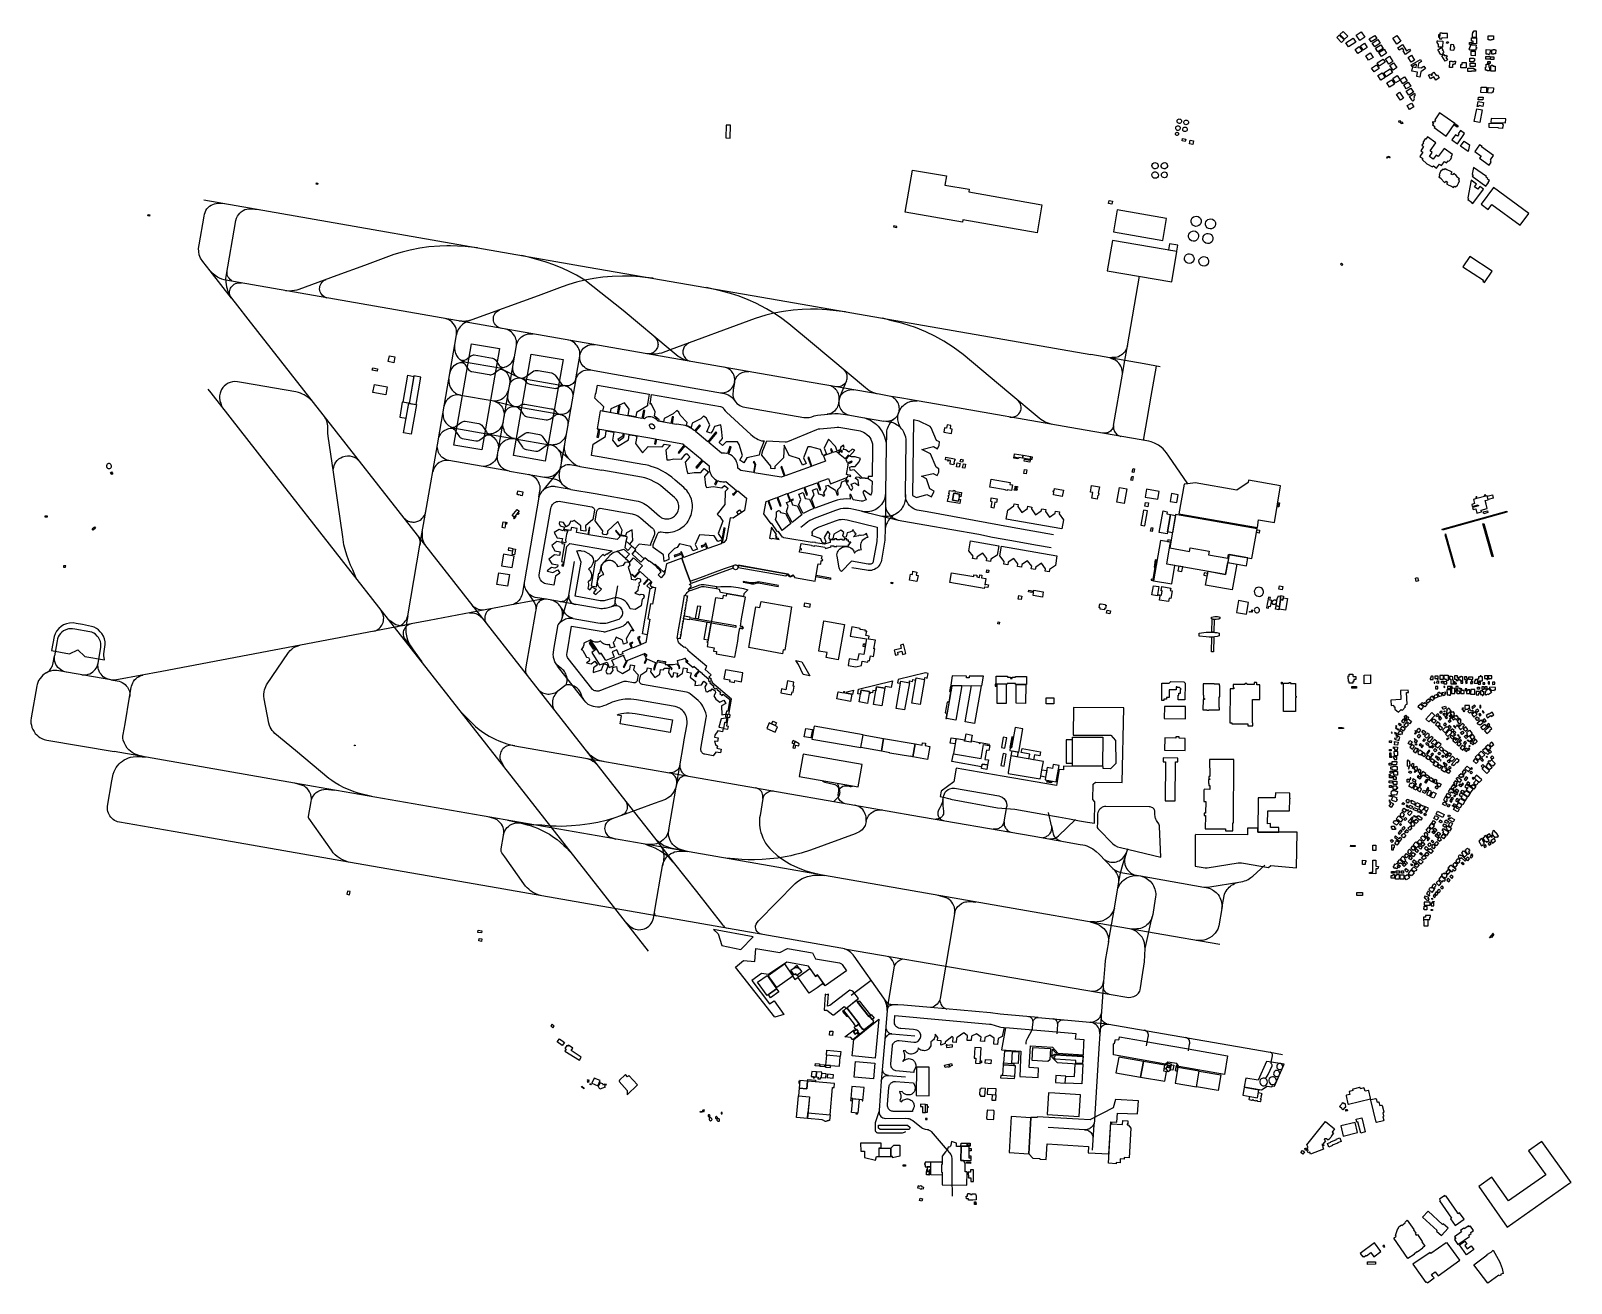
# Model space of a CAD drawing. Header units: metres. Extents: x -2114 to 2684, y -1968 to 1933.
import ezdxf

# ---------------------------------------------------------------- set-up
doc = ezdxf.new("R2010")
doc.units = ezdxf.units.M
for name, color, linetype in [('Apartments', 1, 'Continuous'), ('Apron', 6, 'Continuous'), ('Carport', 1, 'Continuous'), ('Commercial', 1, 'Continuous'), ('Construction', 1, 'Continuous'), ('Detached', 1, 'Continuous'), ('Garage', 1, 'Continuous'), ('Guardhouse', 1, 'Continuous'), ('Hangar', 1, 'Continuous'), ('Helipad', 1, 'Continuous'), ('House', 1, 'Continuous'), ('Industrial', 1, 'Continuous'), ('Military', 1, 'Continuous'), ('Office', 1, 'Continuous'), ('Residential', 1, 'Continuous'), ('Retail', 1, 'Continuous'), ('Roof', 1, 'Continuous'), ('Runway', 2, 'Continuous'), ('School', 1, 'Continuous'), ('Service', 1, 'Continuous'), ('Shed', 1, 'Continuous'), ('Taxiway', 3, 'Continuous'), ('Terminal', 1, 'Continuous'), ('Tower', 1, 'Continuous'), ('Train_Station', 1, 'Continuous'), ('Unclassified', 1, 'Continuous'), ('Warehouse', 1, 'Continuous'), ('Yes', 1, 'Continuous')]:
    doc.layers.add(name, color=color, linetype=linetype)

msp = doc.modelspace()

# ---------------------------------------------------------------- linework, layer by layer
at = {"layer": 'Apartments'}
for points in [[(2294.4, -1697), (2292, -1698.6), (2289.7, -1695.4), (2273.2, -1706.9), (2275.7, -1710.4), (2273.3, -1712.1), (2310.9, -1765.7), (2307.9, -1767.8), (2322.2, -1788.3), (2350.1, -1768.8), (2336, -1748.7), (2331.1, -1752.1), (2328.6, -1748.6), (2330, -1747.7), (2294.4, -1697)], [(2175.4, -1891), (2130.8, -1828.4), (2138.4, -1821.7), (2136.9, -1819.7), (2143.9, -1797.9), (2144.9, -1798.6), (2146.7, -1792.9), (2154.8, -1786.9), (2156.2, -1789.1), (2166.8, -1779.9), (2165.9, -1778.8), (2172.8, -1772), (2193.4, -1801.3), (2192.5, -1802.5), (2199.4, -1812.4), (2197.6, -1814), (2201, -1818.8), (2204.6, -1816.3), (2219.8, -1838.7), (2218.5, -1839.9), (2227.7, -1852.6), (2220.9, -1857.8), (2221.6, -1859), (2204, -1871.7), (2203.3, -1870.8), (2194.2, -1877.5), (2194.9, -1878.5), (2175.4, -1891)], [(2300.1, -1797.3), (2284.8, -1783.5), (2283.3, -1785.1), (2237.8, -1743.9), (2220.6, -1762.9), (2266.1, -1804.1), (2264.6, -1805.8), (2279.9, -1819.7), (2300.1, -1797.3)], [(2330.6, -1848.1), (2367.2, -1822.6), (2364.6, -1818.9), (2372.5, -1813.4), (2370.6, -1810.7), (2379.2, -1804.7), (2369.6, -1790.8), (2367, -1792.6), (2365, -1789.6), (2350.8, -1799.4), (2349.2, -1797.1), (2339.2, -1804), (2342.2, -1808.2), (2320, -1823.6), (2324.2, -1829.6), (2319.9, -1832.6), (2330.6, -1848.1)], [(2190.9, -1909.4), (2218.9, -1948.9), (2230.6, -1965.7), (2233, -1964.6), (2236.2, -1967.2), (2257.4, -1952), (2252.7, -1947.2), (2248.4, -1941), (2259.8, -1933.3), (2269, -1945.4), (2337.3, -1896.3), (2297.5, -1842.2), (2295.1, -1843.9), (2294, -1842.3), (2246.4, -1875.8), (2244.1, -1873.1), (2190.9, -1909.4)]]:
    msp.add_lwpolyline(points, dxfattribs=at)
at = {"layer": 'Apron'}
for points in [[(1255.3, 1279.9), (1239, 1185.3), (1439.6, 1150.7), (1455.9, 1245.3), (1255.3, 1279.9)], [(-741.6, 958.1), (-654.1, 942.8), (-708.7, 627.3), (-796.1, 642.5), (-741.6, 958.1)], [(-555.4, 925.7), (-456.2, 909.2), (-511.6, 592.3), (-610.1, 609.6), (-555.4, 925.7)], [(-309, 743.7), (-332.2, 747.8), (-329.6, 761.4), (-356.8, 788.8), (-354.7, 800.9), (-352.5, 806.3), (-348.6, 829.2), (-188.2, 801.2), (-192.4, 776.4), (-193.1, 770.5), (-193.1, 764.8), (-227.8, 743.3), (-229.9, 729.8), (-253.4, 734.1), (-249.8, 754.6), (-265, 774.2), (-306.8, 754.8), (-309, 743.7)], [(-180.2, 799.9), (34.4, 762.4), (37, 761.8), (39.1, 760.9), (41, 759.7), (42.4, 758.2), (44.9, 754.4), (48.7, 749.5), (52.7, 745.2), (128.7, 675.1), (134.2, 670.6), (139.9, 666.4), (145.9, 662.6), (151.6, 659.6), (156.7, 657.4), (162.2, 656), (170.1, 655.6), (164.7, 642.5), (160.4, 631.3), (157.2, 621.2), (155.8, 615.8), (155, 611), (116.2, 602.8), (107.1, 587.2), (94.1, 595.1), (103.2, 610.3), (91.9, 643.7), (87.7, 651.9), (51.7, 652.3), (40.8, 640.6), (29.9, 650.8), (40.5, 662.5), (37.7, 691.6), (35.5, 705.7), (15.3, 699.9), (10.4, 688.2), (3.8, 679.3), (-7.8, 684), (0.8, 704.9), (-10.5, 727.4), (-18.3, 732.7), (-26.8, 724.5), (-54.3, 710.5), (-57, 696.9), (-71.3, 703.6), (-69.9, 712.9), (-91.3, 736), (-95.5, 744.5), (-102, 750), (-113, 739.4), (-140.8, 725.4), (-142.8, 714.2), (-157.7, 717), (-157.1, 720.8), (-171.5, 732.8), (-169.1, 746.1), (-182.1, 771.6), (-185.1, 769.7), (-184.9, 773.1), (-184.2, 777.5), (-180.2, 799.9)], [(632.4, 485.6), (645.1, 478.8), (676.7, 488.2), (690.9, 480.8), (700, 498.5), (685.8, 506), (675.5, 537.3), (660.2, 545.3), (696.8, 553.8), (709.2, 547.3), (714.5, 558), (714.6, 568.8), (705.8, 573.2), (688.6, 614.8), (660.9, 628.9), (697.7, 637.4), (710.4, 630.9), (715.6, 641.6), (715.8, 652.3), (706.8, 656.9), (690.5, 696.4), (687, 699.9), (653.1, 717.1), (635.6, 720.6), (632.4, 485.6)], [(-163, 363.1), (-161.2, 366.7), (-159.6, 369.2), (-158, 370.6), (-155.9, 371.5), (-152.9, 372), (-150.2, 371.9), (-143.9, 370.7), (-138.3, 370.2), (-133.2, 370.1), (-127.4, 370.2), (-121.8, 370.7), (-115.4, 371.9), (-109.9, 373.4), (-104.4, 375.3), (-99.5, 377.4), (-93.9, 380.2), (-88.9, 383.3), (-79, 391.1), (-74.8, 395.3), (-70, 400.5), (-66.6, 405.7), (-62.3, 413.3), (-59.7, 418.5), (-57.6, 424.1), (-55.9, 429.1), (-54.6, 435.5), (-53.7, 440.8), (-53.4, 446.6), (-53.3, 457.5), (-54.1, 462.6), (-56.5, 473.5), (-60.8, 485.1), (-64.4, 491.2), (-67.5, 496.1), (-70.9, 500.7), (-75.4, 505.4), (-80, 509.8), (-106.6, 533.2), (-117.5, 542.2), (-128, 549.8), (-136.6, 555.6), (-144.7, 560.4), (-162.2, 569.1), (-171.6, 572.7), (-181.4, 575.9), (-189.4, 578.2), (-199, 580.6), (-207.8, 582.3), (-367.8, 610), (-361.9, 645.4), (-324.3, 668.7), (-321.4, 687.2), (-298.2, 683), (-302.5, 657.6), (-286.8, 637.5), (-252.5, 658.4), (-249.8, 674.7), (-232.3, 671.7), (-226.6, 669.5), (-230.4, 646.9), (-208.4, 618.6), (-190.8, 637.8), (-147.3, 636.7), (-139.8, 645.4), (-121.7, 642.4), (-136.4, 626.5), (-133.3, 596), (-125, 596.1), (-111.3, 599.1), (-87.3, 598.7), (-75.5, 612.5), (-75, 612.1), (-71.2, 616.5), (-66.9, 612.9), (-67.7, 612), (-60.9, 606.1), (-75.6, 588.8), (-71.1, 563.1), (-67.7, 553.9), (-47.5, 556.8), (-27.3, 556.9), (-16.9, 569.7), (-3.6, 558.8), (-15.5, 544), (-12.6, 517.2), (-9.2, 509.8), (11.3, 512.8), (38.3, 509.5), (46.6, 516.9), (57.7, 506.9), (48.6, 498.2), (47.8, 456.9), (23.9, 426.7), (27.5, 423.9), (31.9, 419.4), (35.1, 414.9), (41.1, 405.7), (27.5, 367.3), (40.7, 347.4), (26.1, 341.9), (15, 359.1), (-31.4, 362.3), (-44.8, 332.6), (-37.5, 318.4), (-51.9, 313.3), (-58.2, 326.2), (-93.3, 334.5), (-101.1, 323), (-108.6, 319.8), (-127.9, 301.6), (-127.1, 285.5), (-141.7, 280.1), (-143.1, 300.5), (-175.4, 323.6), (-175.9, 327.4), (-175.6, 331.1), (-174.9, 334.2), (-163, 363.1)], [(408.7, 697), (464.1, 687.5), (469.5, 686.4), (474.6, 685), (479.8, 682.8), (484.9, 679.9), (490.5, 675.4), (495.8, 670.5), (499.3, 665.8), (502, 661.2), (503.9, 657.5), (505.9, 651.9), (507.3, 646), (507.7, 639.3), (507.8, 632.5), (506.6, 544.5), (494, 544.1), (494.2, 538.7), (475, 540.4), (450.8, 565.4), (437.9, 563.6), (437.5, 573.7), (442.3, 575.4), (453.2, 575.5), (465.8, 589.8), (470.7, 600), (453.2, 605.4), (441.8, 605.3), (435.5, 607.9), (453.1, 626.8), (444.1, 629.1), (433.6, 619.9), (424.2, 627.1), (416.7, 628.8), (419.7, 634.7), (417.8, 641.8), (407.7, 635), (407.1, 627.5), (397.1, 624.9), (392.7, 638.1), (370.8, 660.5), (356.6, 633), (364.7, 614.3), (353.3, 610), (345.7, 628.3), (314.6, 637.1), (305.9, 636.9), (292.3, 602.4), (300.9, 584.6), (289.2, 580.2), (280.8, 599.5), (247.6, 610.1), (233, 642), (230.8, 602.8), (203.6, 575.3), (203.2, 567.8), (190.8, 569.7), (191.2, 576.9), (162.8, 611.2), (164.4, 618.4), (166.3, 625), (169.1, 632.9), (178.2, 655.3), (235.5, 652.7), (240, 652.7), (243.8, 653.7), (334.5, 690.9), (339.3, 692.6), (343.6, 693.4), (389.7, 697.5), (397.6, 698), (402.5, 697.8), (408.7, 697)], [(1478.7, 520.4), (1462.1, 428.1), (1706.4, 385.8), (1710.2, 409.3), (1759.4, 400.9), (1778.6, 515.1), (1678.5, 532.8), (1677.5, 526.2), (1642.7, 501.6), (1512.4, 524.9), (1489.4, 522), (1478.7, 520.4)], [(-466.1, 243.5), (-480, 234.4), (-485, 206.1), (-509.4, 210.4), (-513.6, 211.5), (-517.1, 213.2), (-520, 215.1), (-522.4, 217.1), (-526.8, 223), (-528.6, 226.4), (-529.6, 229.9), (-530.1, 234.2), (-530, 238.5), (-494.2, 445), (-493.6, 448.5), (-492.5, 451.4), (-490.9, 454.4), (-489, 457.2), (-486.6, 459.8), (-483.7, 462), (-480, 464.4), (-476.2, 466.1), (-472, 467), (-467.5, 467.2), (-463.5, 466.8), (-366.6, 449.9), (-364, 448.9), (-361.6, 447.3), (-360.4, 445.9), (-359.2, 443.9), (-358.5, 441.8), (-358.4, 439.2), (-363.4, 410.6), (-385.8, 391), (-385.6, 373.7), (-393.3, 374.7), (-400.8, 376.1), (-401.2, 390.9), (-421.1, 407.7), (-427.6, 404.6), (-431.5, 405.8), (-436.4, 397.6), (-437.8, 392.5), (-446.7, 387.7), (-454.8, 400.8), (-467.3, 403.1), (-468.3, 398), (-464.7, 390.7), (-451.6, 386.7), (-455.3, 375.2), (-468.3, 379.2), (-484, 370.5), (-474.3, 353.5), (-458.3, 350.9), (-460.5, 339.1), (-475.8, 341.7), (-490.9, 329.8), (-481.2, 313.1), (-465.1, 310.2), (-467.2, 298.4), (-482.8, 300.9), (-500, 287.2), (-490.6, 272.6), (-472.6, 269.5), (-473.6, 263.4), (-481.9, 258.7), (-492.4, 260.9), (-505.7, 250.7), (-504.8, 249.2), (-487.7, 245.2), (-472.5, 253.7), (-466.1, 243.5)], [(-318.1, 366.2), (-322.3, 362.8), (-329.9, 363.9), (-333.2, 367.6), (-332.6, 375.3), (-356, 406.7), (-350.8, 436.8), (-350.1, 438.9), (-349.3, 440.5), (-348.3, 441.8), (-347.1, 443.1), (-345.7, 444), (-344.1, 444.7), (-342.3, 445.1), (-340.8, 445.3), (-240.6, 427.8), (-237.3, 427.1), (-233.6, 426), (-230, 424.6), (-226.6, 423), (-223.5, 421.4), (-217.9, 417.9), (-215.1, 415.6), (-183.1, 387.9), (-178.3, 384.3), (-174.9, 380.5), (-173.5, 378.1), (-172.2, 375.1), (-171.4, 372.3), (-171, 369.6), (-171.1, 366.6), (-171.5, 363.9), (-172.1, 361.7), (-181.6, 339.1), (-183.3, 333.3), (-183.7, 330), (-218.8, 333.2), (-232.5, 319.3), (-248.4, 333.9), (-238.9, 345.3), (-241.2, 378.2), (-259, 369.4), (-261.3, 359.3), (-275.4, 362.2), (-271.8, 376.8), (-285.3, 404.3), (-317.6, 374), (-318.1, 366.2)], [(924.4, 411.6), (929.1, 439.8), (947.8, 452.6), (949, 459.1), (961.8, 456.8), (960.4, 450.8), (972.9, 432.7), (990.8, 445.2), (991.8, 451.6), (1004.3, 449.4), (1003.2, 443.4), (1015.8, 425.3), (1033.4, 437.8), (1034.6, 444.1), (1047, 441.9), (1046, 435.8), (1058.5, 417.7), (1076.3, 430.5), (1077.3, 436.6), (1089.9, 434.4), (1088.7, 428.1), (1102, 409.6), (1096.8, 381.7), (924.4, 411.6)], [(397.3, 295.8), (396.7, 300.5), (397.4, 305), (398.8, 308.9), (400.5, 312.3), (402.8, 315.7), (405.3, 318.4), (409.2, 321.6), (414.1, 324.1), (419.3, 325.6), (424.9, 326.3), (430.7, 325.6), (435.6, 323.9), (440, 321.9), (444, 318.8), (447.2, 315), (449.2, 312.1), (450.8, 308.9), (451.8, 305.6), (454.1, 308.9), (457.2, 311.4), (460.5, 313.8), (463.8, 315.6), (468.2, 316.5), (473, 316.7), (471.8, 320.8), (470.9, 324.8), (470.8, 329.1), (471.1, 332.7), (471.9, 336.6), (473.4, 340.3), (475.3, 344), (478, 347.1), (480.9, 349.6), (485.3, 352.6), (489.3, 354.2), (493.7, 355.2), (492, 357.9), (490.6, 360.9), (489.5, 363.7), (488.6, 367.2), (484.3, 363.9), (479.3, 361.8), (472.7, 360.7), (470.2, 360.7), (465.9, 361.5), (464, 359.2), (448.1, 356.5), (456.4, 365.9), (453.8, 368.3), (451.8, 370.6), (450.1, 373.1), (448.8, 375.6), (447.8, 379.2), (443.8, 374.6), (441.2, 373), (437.4, 371), (433.4, 369.8), (428.7, 368.6), (425.4, 357), (420.7, 354.3), (415.9, 357.5), (415.3, 360.5), (418.1, 370.1), (409.5, 377.4), (387, 364.3), (384.3, 350.4), (380.3, 347.8), (375.1, 348.8), (372.4, 352.8), (374.9, 366.2), (368.4, 373.9), (357.5, 354.3), (362.3, 342), (360.2, 337.5), (355.6, 335.7), (350.8, 338.6), (346.3, 350.6), (319, 360.7), (321.7, 366.8), (318.7, 368.2), (320, 371.1), (321.7, 374.1), (323.3, 376.2), (325.1, 378.1), (329.3, 381.4), (332.8, 383.5), (336.4, 385.1), (392.7, 406.4), (398.6, 408.5), (404.7, 410.1), (410.1, 411), (415.6, 411.1), (421.8, 410.7), (428.3, 409.6), (522.3, 387), (521.9, 356.5), (521.5, 348.2), (520.7, 341.6), (510.2, 280.9), (509.4, 278.2), (508.3, 275.8), (506.6, 273.7), (504.7, 272.3), (502.6, 271.4), (500, 270.9), (493.8, 271.5), (442, 280.8), (411.1, 248.2), (408.4, 251), (407.2, 252.6), (406, 254.5), (405.1, 257), (404.3, 260), (397.3, 295.8)], [(812.9, 344.1), (901, 328.9), (896, 299.8), (876.2, 286.8), (874.9, 279.2), (862.2, 281.4), (863.6, 288.9), (851.1, 305.9), (833.4, 294.2), (832, 286.7), (819.5, 288.8), (820.8, 296.6), (807.5, 313.4), (812.9, 344.1)], [(-352.7, 193.4), (-360.8, 182.1), (-354.3, 177.2), (-336.1, 193.3), (-340.4, 196.2), (-344.3, 200.8), (-345.7, 202.7), (-347.7, 207.3), (-348.3, 209.7), (-348.6, 212.9), (-348.6, 216.1), (-348.5, 218.7), (-348.1, 221.4), (-346.1, 226.5), (-345, 228.4), (-343.6, 230.4), (-341.6, 232.6), (-339.5, 234.4), (-337.2, 236.1), (-332.8, 238.2), (-331, 238.8), (-329.4, 239.1), (-334.3, 248.4), (-335.3, 250.8), (-336, 253), (-336.3, 254.9), (-336.6, 257.7), (-336.6, 260.2), (-336.4, 262.9), (-335.9, 265.4), (-334, 270.3), (-332.6, 272.6), (-331, 274.7), (-329, 276.7), (-326.9, 278.6), (-324.8, 280.1), (-320.6, 282.3), (-318.1, 283.1), (-315.8, 283.6), (-313.4, 283.8), (-308.4, 283.6), (-305.7, 283.2), (-303, 282.4), (-298.1, 279.9), (-294.2, 276.8), (-292.3, 274.7), (-290.8, 272.8), (-289.6, 270.6), (-288, 266.7), (-287.3, 264.6), (-267.7, 267.8), (-261.5, 277.1), (-254.9, 278.9), (-250.5, 276.3), (-248.6, 269.8), (-253, 262.2), (-245.2, 237.2), (-243.8, 224.4), (-231.5, 222.5), (-224.7, 227.9), (-218.5, 227.2), (-214.7, 222.6), (-214.7, 216.2), (-220, 212.4), (-218.9, 203.8), (-222.2, 201.2), (-222.9, 188.6), (-232.4, 181), (-217, 175.5), (-212.8, 177.9), (-206.3, 176.4), (-203.8, 172.1), (-205.5, 164.9), (-209.3, 162.8), (-213.1, 141.1), (-231.7, 130.2), (-247.5, 132.2), (-249.2, 137.5), (-252.8, 144.6), (-257.4, 150.7), (-259.9, 153.3), (-263.1, 155.9), (-269.2, 160.2), (-275.5, 163.3), (-282.1, 165.3), (-286.2, 166), (-290.7, 166.3), (-294.4, 166.3), (-299.2, 165.7), (-303.6, 164.9), (-325.3, 158.1), (-328.2, 157.4), (-331.5, 156.9), (-334.6, 156.9), (-341, 157.5), (-418.5, 171.2), (-400.1, 277.4), (-413.4, 312.7), (-408.3, 313.7), (-402.2, 313.6), (-399.3, 313.3), (-390.6, 311.9), (-375.2, 303.2), (-372.2, 301.2), (-369.6, 299), (-367.6, 296.9), (-365.5, 294.5), (-362.7, 289.5), (-362, 287.1), (-361.6, 285.1), (-361.5, 282.6), (-361.7, 279.7), (-362.9, 273.8), (-364, 271), (-367.1, 265.4), (-369, 262.7), (-371.1, 260.5), (-373.4, 258.6), (-377.2, 256.3), (-375.6, 255.1), (-373.8, 253.5), (-372.2, 251.4), (-368.8, 244.7), (-368.1, 242.5), (-367.7, 240.1), (-367.4, 237.5), (-367.3, 234.6), (-367.6, 231.7), (-369.6, 226.1), (-371, 223.4), (-373, 220.8), (-376.4, 217.6), (-378.6, 216), (-377.8, 214.2), (-376.9, 209.8), (-376.7, 207.9), (-376.7, 205.5), (-376.9, 203), (-377.4, 201), (-378.9, 196.6), (-372.4, 191.3), (-365.6, 199.4), (-360.7, 197.6), (-356.7, 195.7), (-352.7, 193.4)], [(909.7, 327.4), (1082.2, 297.2), (1077.1, 267), (1058.8, 254.9), (1057.5, 247.3), (1044.9, 249.5), (1046.1, 257.2), (1033.6, 274.2), (1016, 262.5), (1014.6, 254.7), (1002, 256.9), (1003.4, 264.8), (990.8, 281.5), (973.2, 269.9), (971.9, 262.2), (959.2, 264.4), (960.5, 272.1), (947.9, 289), (930.4, 277.4), (929, 269.6), (916.4, 271.8), (917.9, 279.5), (904.5, 297.4), (909.7, 327.4)], [(-2049.7, 2), (-1993, -7.5), (-1966.8, 4.2), (-1945.9, -16), (-1884, -26.8), (-1886.6, -12.8), (-1886.5, -8), (-1881.7, 20.7), (-1881.9, 29), (-1884.1, 38.6), (-1887.8, 47.2), (-1892.7, 55.6), (-1897.3, 61.1), (-1902.7, 66.6), (-1909.5, 71.4), (-1916.8, 75), (-1925.1, 77.7), (-1952.7, 83), (-1972.8, 86.7), (-1982.2, 88.2), (-1993, 87.7), (-2002.7, 85.8), (-2011.6, 81.9), (-2019.6, 77.4), (-2026.8, 71.3), (-2034, 62.8), (-2038.3, 54.6), (-2041.5, 45.9), (-2049.7, 2)], [(-429.3, 78.4), (-330.8, 61.2), (-327.6, 60.8), (-324.6, 60.9), (-322.1, 61.6), (-278.5, 75.1), (-272.7, 77.4), (-268.3, 79.7), (-264.4, 82.3), (-260.9, 85.2), (-257.3, 88.9), (-253.9, 93.2), (-235.8, 62.3), (-243.8, 65.4), (-259.9, 38.5), (-256, 26.3), (-267.4, 22.6), (-271.1, 34.8), (-290.3, 43.6), (-293, 38.9), (-293.6, 36.6), (-294.6, 33.7), (-296, 31.2), (-297.8, 29), (-299.6, 27.3), (-295.2, 14), (-308.1, 10), (-311.5, 20.9), (-313.7, 20.3), (-316.6, 20.1), (-320, 20.2), (-323.6, 20.9), (-327.4, 22.1), (-330.6, 23.7), (-333.4, 25.7), (-335.8, 27.8), (-337.8, 29.9), (-339.3, 31.9), (-340.3, 32), (-342.3, 30.7), (-345, 29.5), (-348.2, 28.7), (-352.2, 28.2), (-355.9, 28.4), (-359.6, 29), (-363, 30.2), (-366.1, 32.2), (-369.8, 35.9), (-391.1, 25), (-391.6, 20.2), (-392.4, 16.8), (-393.8, 13.4), (-395.5, 10.4), (-397.9, 7.3), (-400, 5.3), (-396.4, 4.2), (-394.5, 2), (-389.2, -7.3), (-383.5, -18.2), (-376.9, -19.3), (-373.7, -25.1), (-374.7, -30.4), (-382.6, -35.8), (-368.9, -39.1), (-357.4, -30.3), (-348.5, -42.5), (-360.8, -51.6), (-361.9, -66.1), (-336.4, -57.7), (-330.5, -41.5), (-326.1, -39.6), (-318.3, -42.5), (-316.4, -46.9), (-322.5, -63.4), (-318.4, -70), (-307.8, -68.8), (-300.4, -59.5), (-302.2, -50.2), (-290, -47.5), (-287.5, -59.9), (-270.9, -69.5), (-248.4, -55.6), (-245.8, -42.7), (-234, -44.6), (-236.2, -57.5), (-222.5, -73.3), (-225.2, -89.9), (-225.7, -91.7), (-226.7, -93.9), (-228, -95.8), (-231.5, -98.1), (-233.3, -98.6), (-236.5, -98.6), (-259, -94.6), (-262.5, -94.2), (-266.3, -94.5), (-269.7, -95.2), (-339, -122.3), (-342.3, -123.4), (-345, -124.1), (-348, -124.5), (-351.2, -124.3), (-354.5, -123.7), (-357.1, -122.9), (-360.1, -121.7), (-362.5, -120.3), (-364.7, -118.6), (-366.9, -116.2), (-440.2, -22.7), (-442.2, -19.5), (-443.5, -16.3), (-444, -12.5), (-444, -8.8), (-443.5, -4.9), (-429.3, 78.4)], [(-217.5, -91.3), (-214.2, -73.4), (-194.8, -61.2), (-193.3, -51.7), (-182.1, -53.6), (-183.6, -63.9), (-169.8, -81.7), (-155.1, -71.8), (-152.5, -56.8), (-141.8, -57.9), (-140.9, -53), (-133.6, -53.1), (-125.5, -52.8), (-128, -66.3), (-118.7, -80.3), (-113.5, -77.3), (-111.6, -66), (-99.9, -68), (-102.1, -80), (-101.5, -80.9), (-83.7, -67.8), (-81.2, -51.9), (-69.1, -54.1), (-71.1, -64.9), (-57.4, -67.3), (-59.8, -80.3), (-43.9, -93.7), (-46.1, -106), (-45.6, -106.8), (-25.3, -104.1), (-17.2, -92.8), (-7.9, -100.5), (-15, -110.8), (-11.1, -125.6), (-6.4, -126.6), (0.7, -121.1), (4.6, -122.9), (8.5, -117.3), (17.6, -123.6), (18.5, -129.4), (13, -138.3), (19.7, -149.2), (32, -158.9), (45.1, -152.3), (50.6, -163.1), (37.5, -169.8), (38.8, -197.7), (48.7, -196.3), (50.4, -208.3), (36.1, -210.4), (28.7, -236.1), (42.5, -238.5), (40.4, -250.5), (26, -248), (17, -261), (16, -267.4), (27, -269.2), (24.8, -281.3), (15.8, -279.8), (18.7, -290.3), (24.5, -295.2), (23.3, -302.3), (36.1, -304.4), (34.3, -316.2), (19.7, -313.9), (11.9, -325.2), (-14.5, -320.7), (-16.8, -320.2), (-19.1, -319.2), (-20.8, -318), (-22.9, -316.2), (-24.3, -314.5), (-25.5, -312.5), (-26.3, -310.4), (-26.9, -308), (-27, -305.7), (-26.7, -302.7), (-10, -206.8), (-9.8, -203.2), (-9.8, -200.1), (-10.5, -196.1), (-11.8, -191.8), (-18.4, -175.4), (-20.6, -170.7), (-23.7, -165.4), (-26.7, -161.4), (-31.3, -157.2), (-35.7, -153.3), (-60.1, -132.8), (-63.6, -130.3), (-67.3, -128.4), (-71.6, -127.3), (-209, -103.3), (-211.9, -102.4), (-214.3, -100.9), (-215.9, -99.4), (-217.5, -95.5), (-217.6, -93.4), (-217.5, -91.3)], [(-287.7, -198.7), (-286.4, -197.6), (-282, -196.3), (-273.9, -194.3), (-266.6, -193), (-258, -191.9), (-250, -191.8), (-241, -192.4), (-231.7, -193.8), (-115.7, -214), (-122.5, -253), (-278.3, -225.9), (-273.9, -201), (-287.7, -198.7)], [(292, -320.9), (279.5, -390.5), (462.8, -422.3), (475.4, -353), (292, -320.9)], [(136.4, -889.2), (12.4, -867.1), (27.2, -880.5), (38.1, -916.2), (97.3, -928.8), (136.4, -889.2)], [(231.5, -1131.2), (203.5, -1140), (80.6, -983.6), (106.1, -963.4), (140.7, -966.3), (144.8, -925.4), (219.2, -938.7), (242.4, -925.8), (320.6, -939), (330.5, -958), (404.9, -970.6), (406.8, -971.3), (410.8, -973.7), (412.7, -975.3), (426.5, -995.2), (360.5, -1042), (336.2, -1007.5), (330.1, -1011.9), (308.1, -980.6), (240.4, -968), (184.2, -1007.1), (161.8, -1003.5), (132.2, -1025.5), (186.4, -1098.6), (201.4, -1088.5), (231.5, -1131.2)], [(436.9, -1055.9), (374.4, -1102.9), (371, -1104.8), (367.1, -1105.6), (370.2, -1068.4), (367.9, -1069.5), (365.4, -1069.8), (362.7, -1069.3), (360.3, -1067.8), (356.6, -1117.5), (365.9, -1118.3), (383.8, -1132.1), (387.5, -1132.4), (419.7, -1106.7), (424.3, -1112.7), (464, -1081.7), (446.5, -1059.1), (436.9, -1055.9)], [(516.4, -1267.4), (444.6, -1260.4), (449.1, -1209), (527.5, -1146.2), (516.4, -1267.4)], [(636.1, -1311.7), (580.8, -1306.7), (578.1, -1305.9), (575.4, -1305), (573.1, -1303.4), (569, -1299.6), (567.4, -1297.1), (566, -1294.3), (565.3, -1292), (564.8, -1288.3), (564.8, -1284.8), (569.6, -1229.5), (570.3, -1226.2), (571.7, -1223.1), (573.5, -1220.2), (575.8, -1217.3), (578.5, -1215.4), (580.9, -1214.1), (583.4, -1213), (586.6, -1212.5), (590.5, -1212.8), (636, -1217.6), (639.3, -1217.8), (642.7, -1217.2), (645.7, -1216.4), (648.8, -1214.8), (651.2, -1213), (653.5, -1210.5), (655.9, -1206.6), (657.2, -1203.1), (657.9, -1199.5), (658.1, -1196.2), (657.7, -1193.6), (656.6, -1190.7), (654.8, -1187.8), (651.7, -1184.3), (649.4, -1182.7), (645.7, -1180.4), (640.7, -1179.2), (635.7, -1178.6), (595.7, -1175.1), (592.3, -1174.7), (588.5, -1173.7), (585.2, -1172), (582.4, -1170), (579.7, -1167), (578.1, -1163.8), (576.6, -1160.3), (576, -1157.2), (575.9, -1153.2), (577.7, -1134.9), (871.9, -1161), (876.7, -1162), (902.7, -1170), (907.6, -1171.1), (918, -1172.1), (911.9, -1200.1), (899, -1205.8), (897.3, -1224.4), (885.3, -1223.7), (886.9, -1205), (872.9, -1195.9), (857.7, -1203.1), (856.6, -1215.3), (844.4, -1214.6), (845.6, -1201.7), (831.2, -1191.8), (816.1, -1198.6), (814.6, -1212.8), (802.5, -1212.1), (803.9, -1197.5), (791.6, -1188.7), (771, -1203.4), (769.1, -1204.9), (767.7, -1218.3), (757.6, -1217.3), (758.9, -1202.7), (756.2, -1199.7), (734.3, -1217.5), (733.9, -1222.2), (720.4, -1226.5), (721.4, -1213.7), (710.4, -1212.9), (711.4, -1202.6), (702.7, -1192.5), (702.6, -1196.4), (701.9, -1200.7), (700.8, -1204.2), (699.6, -1206.9), (697.5, -1210), (694.9, -1212.5), (692.3, -1214.6), (689, -1216.4), (689.8, -1223), (688.8, -1228.9), (687.7, -1231.9), (683.5, -1237.9), (680.7, -1240.1), (677.3, -1242.1), (674, -1243.4), (670.1, -1244.1), (666.4, -1243.9), (661.9, -1243.2), (658.6, -1242.1), (655.3, -1240.4), (653.3, -1238.8), (650.3, -1235.5), (649.5, -1239.7), (647.8, -1243.7), (645.9, -1246.7), (642.9, -1249.5), (639.8, -1252), (636.6, -1253.4), (633, -1254.4), (629.3, -1254.8), (626, -1254.8), (621.7, -1253.9), (618, -1252.3), (615.2, -1250.4), (612.7, -1248.1), (610.8, -1246.1), (609.5, -1243.6), (606.8, -1244.4), (603.3, -1244.6), (605.5, -1248.8), (606.7, -1252.5), (607.6, -1256.5), (607.6, -1259.6), (607.5, -1262.8), (606.9, -1266.7), (605.9, -1270.3), (604.2, -1273.3), (602.1, -1276.7), (602.7, -1277.6), (605.6, -1274.7), (608.9, -1272.1), (613.2, -1270.1), (617.4, -1269), (621, -1268.9), (624.7, -1269.2), (628.5, -1270.3), (632, -1272), (635.2, -1274.4), (638, -1277.5), (640.4, -1281.8), (641.6, -1285.2), (642.3, -1288.3), (642.3, -1292.6), (641.6, -1296.6), (640.1, -1299.9), (636.2, -1306.4), (636.1, -1311.7)], [(922.1, -1172.5), (908.9, -1241.8), (970.1, -1245.2), (966.4, -1324.6), (1023.5, -1327.7), (1025, -1298.2), (995.9, -1296.6), (999.3, -1229.5), (1068.6, -1233.6), (1084.9, -1252.1), (1164.3, -1256.7), (1166.2, -1219.6), (1166.9, -1210.4), (1140.1, -1207.9), (1141.7, -1192.1), (922.1, -1172.5)], [(1613.7, -1260), (1603.5, -1317.8), (1461.6, -1293), (1455.4, -1284.5), (1427.9, -1279.7), (1420.1, -1285.7), (1258.4, -1257.1), (1258.2, -1223), (1261.6, -1220.2), (1264.2, -1208.9), (1273.7, -1210), (1275.8, -1208.3), (1277, -1201.1), (1348.8, -1213.8), (1376.3, -1218.3), (1479.5, -1236.6), (1613.7, -1260)], [(454.8, -1277.8), (515.2, -1283.4), (510.7, -1332), (450.2, -1326.3), (454.8, -1277.8)], [(597.2, -1403.5), (598.5, -1402), (602.4, -1398.6), (605.1, -1397), (608.4, -1395.7), (611.5, -1394.9), (614.8, -1394.4), (618, -1394.6), (620.8, -1395.2), (624.4, -1396.4), (626.9, -1397.9), (629.7, -1399.8), (631.6, -1401.7), (633.9, -1404.8), (636.1, -1409.2), (636.8, -1411.6), (637.2, -1413.9), (637.1, -1418.5), (636.6, -1421.2), (635.8, -1423.6), (634.7, -1425.9), (633.8, -1427.8), (632.4, -1429.5), (632.5, -1433.3), (574.6, -1433.5), (572.1, -1433.3), (569.8, -1433), (567.3, -1432.3), (564.8, -1431.2), (562.7, -1430), (560.7, -1428.5), (557.6, -1424.9), (556.2, -1422.4), (555.1, -1419.6), (554.4, -1417.3), (554, -1414.5), (554.1, -1411.3), (558.6, -1358.8), (559.1, -1355.7), (559.9, -1352.8), (561.1, -1350.3), (562.5, -1348), (564.2, -1346), (566.2, -1344.2), (568.3, -1342.8), (571, -1341.4), (573.8, -1340.4), (576.5, -1339.9), (578.9, -1339.8), (635.2, -1344.3), (638.8, -1351.9), (640.4, -1356.6), (640.7, -1360.8), (640.4, -1363.2), (639.9, -1365.9), (639, -1368.4), (638.2, -1370.4), (637, -1372.4), (635.6, -1374.4), (633.7, -1376.3), (631.8, -1377.8), (629.8, -1379.1), (627.7, -1380.2), (625.3, -1381.2), (622.6, -1381.8), (620, -1382.1), (617.2, -1382), (614.6, -1381.7), (611.4, -1381), (606.8, -1378.6), (604.8, -1377.2), (602.9, -1375.5), (601.3, -1373.8), (599.6, -1371.2), (594.8, -1371.9), (591.3, -1371.7), (592.8, -1374.2), (594.9, -1379.5), (595.4, -1381.9), (595.8, -1386.5), (595.6, -1391.2), (595, -1393.6), (594.3, -1396.1), (593, -1399.2), (595.8, -1401.8), (597.2, -1403.5)], [(1001.2, -1453.3), (994.7, -1565.4), (1006.6, -1578.4), (1028.5, -1579.6), (1028.3, -1582), (1048.4, -1583.2), (1051.6, -1534.7), (1180.3, -1542.3), (1179.3, -1562.5), (1244.1, -1565.9), (1249.9, -1465.4), (1268.6, -1466.6), (1270.7, -1438.5), (1333.3, -1441.3), (1336.4, -1400.4), (1264.7, -1395.7), (1257.3, -1422), (1186.3, -1458), (1185.9, -1459.4), (1149.7, -1457.6), (1020.8, -1449.7), (1020.5, -1452.7), (1001.2, -1451.9), (1001.2, -1453.3)], [(526.7, -1476.5), (617.1, -1476.3), (625.1, -1483.2), (621.9, -1489.9), (531.8, -1490.1), (526.7, -1485), (526.7, -1476.5)], [(753.5, -1526.5), (751.8, -1538.9), (750.5, -1541.8), (748.1, -1543.8), (745.7, -1544.7), (742.9, -1545.1), (740, -1553.8), (735.3, -1559.1), (725, -1572.9), (724.7, -1598.9), (722.1, -1598.8), (722.3, -1622.8), (724.5, -1622.9), (724.5, -1631.7), (725.1, -1662.1), (801.7, -1662.8), (802.3, -1621.5), (796.5, -1621.5), (795.8, -1595.7), (790.6, -1585.9), (782.5, -1586), (783.3, -1542.3), (769.3, -1542.2), (769.3, -1531.8), (753.5, -1526.5)]]:
    msp.add_lwpolyline(points, dxfattribs=at)
at = {"layer": 'Carport'}
msp.add_lwpolyline([(2394.3, -97.1), (2394.3, -102.6), (2401.6, -102.6), (2401.5, -92.7), (2399, -92.7), (2399, -97), (2394.3, -97.1)], dxfattribs=at)
at = {"layer": 'Commercial'}
for points in [[(1982.5, -1384.8), (1988.3, -1409.4), (1988.8, -1410.2), (1989.9, -1410.2), (2058.3, -1393.7), (2059, -1393.2), (2059.1, -1392.1), (2053.6, -1368.7), (2053, -1368), (2052.1, -1367.8), (2041.5, -1370.4), (2039.3, -1361.2), (2038.7, -1360.4), (2037.7, -1360.2), (2027.2, -1362.8), (2026.3, -1359.2), (2025.7, -1358.5), (2024.8, -1358.4), (2004.2, -1363.5), (2003.1, -1364), (2002.8, -1365.1), (2003.6, -1368.3), (1993.2, -1370.9), (1992.1, -1371.5), (1992, -1372.7), (1993.8, -1380.4), (1983.8, -1382.8), (1982.6, -1383.7), (1982.5, -1384.8)], [(2013.5, -1457.9), (2031.9, -1453.4), (2042.5, -1497.4), (2028, -1500.9), (2019.5, -1465.8), (2015.6, -1466.7), (2013.5, -1457.9)]]:
    msp.add_lwpolyline(points, dxfattribs=at)
at = {"layer": 'Construction'}
for points in [[(143.8, 138.7), (157.1, 136.7), (160.6, 154.7), (255.8, 138.3), (234.4, 3.7), (229.7, 4.8), (227.8, -8.4), (122.8, 11.5), (143.8, 138.7)], [(356, 94.9), (420.2, 83.8), (400.3, -26.3), (363.7, -19.8), (366.6, -4.2), (340, -0.1), (356, 94.9)]]:
    msp.add_lwpolyline(points, dxfattribs=at)
at = {"layer": 'Detached'}
for points in [[(2238.9, 1794.1), (2245.3, 1798.1), (2248, 1794), (2251.5, 1796.2), (2249.3, 1799.6), (2256.1, 1803.9), (2262.7, 1793.5), (2266.8, 1796.1), (2272.9, 1786.5), (2261.8, 1779.4), (2255.7, 1788.9), (2246, 1782.8), (2238.9, 1794.1)], [(2402.8, 1757.7), (2420.4, 1756.9), (2419.6, 1739.6), (2402, 1740.4), (2402.8, 1757.7)]]:
    msp.add_lwpolyline(points, dxfattribs=at)
at = {"layer": 'Garage'}
for points in [[(2265.8, -92.2), (2270.8, -92.3), (2270.6, -99.9), (2265.6, -99.7), (2265.8, -92.2)], [(2280, -93.1), (2285.7, -93.1), (2285.7, -99.8), (2280, -99.8), (2280, -93.1)], [(2287, -94.7), (2287.1, -101.7), (2296.4, -101.6), (2296.4, -94.6), (2287, -94.7)], [(2317.9, -95.3), (2318, -101.6), (2322.1, -101.5), (2322.1, -95.3), (2317.9, -95.3)], [(2339.9, -93.8), (2339.8, -99.3), (2346.3, -99.4), (2346.3, -93.8), (2339.9, -93.8)], [(2355, -94.1), (2355.1, -100), (2359.9, -99.8), (2359.8, -93.9), (2355, -94.1)], [(2369.9, -95.9), (2369.9, -99.9), (2376.7, -99.9), (2376.8, -93.5), (2372.3, -93.4), (2372.3, -96), (2369.9, -95.9)], [(2425.3, -95.4), (2425.2, -101.9), (2429.5, -102), (2429.6, -95.5), (2425.3, -95.4)], [(2260.8, -109.7), (2260.8, -116.8), (2268.7, -116.8), (2268.7, -109.7), (2260.8, -109.7)], [(2287.3, -109.9), (2287.2, -112.2), (2290.4, -112.3), (2290.5, -110), (2287.3, -109.9)], [(2298.9, -109.9), (2298.9, -116.4), (2307.6, -116.4), (2307.7, -110), (2298.9, -109.9)], [(2309.2, -109.8), (2309.3, -114.5), (2313.5, -114.4), (2313.4, -109.7), (2309.2, -109.8)], [(2324.9, -110), (2324.8, -116.5), (2331.8, -116.6), (2331.9, -110.1), (2324.9, -110)], [(2353.4, -117), (2353.5, -122.5), (2358.4, -122.5), (2358.3, -117), (2353.4, -117)], [(2391.9, -112.2), (2398.2, -112.2), (2398.2, -118.1), (2391.9, -118.1), (2391.9, -112.2)], [(2405.4, -110.8), (2405.2, -117.8), (2412.4, -118), (2412.6, -111), (2405.4, -110.8)], [(2408.8, -97.8), (2408.8, -102.2), (2414.8, -102.2), (2414.8, -97.8), (2408.8, -97.8)], [(2414.5, -110.4), (2414.6, -117.4), (2421.6, -117.4), (2421.6, -110.4), (2414.5, -110.4)], [(2438.8, -96.6), (2438.9, -103.1), (2446.1, -102.9), (2446, -96.5), (2438.8, -96.6)], [(2278.4, -185.7), (2282.1, -190.4), (2278.1, -193.6), (2274.4, -188.9), (2278.4, -185.7)], [(2374, -175.5), (2376.8, -178.8), (2385.8, -171.2), (2383, -167.9), (2374, -175.5)], [(2385.7, -185.4), (2389.5, -189.9), (2395.7, -184.6), (2392, -180.1), (2385.7, -185.4)], [(2149.4, -223.6), (2154.5, -228), (2150.9, -232.2), (2145.8, -227.7), (2149.4, -223.6)], [(2154.9, -217.3), (2161.3, -223.2), (2166.3, -217.8), (2159.9, -211.9), (2154.9, -217.3)], [(2163.2, -205.7), (2168.9, -199.4), (2171.5, -201.8), (2168.3, -205.3), (2169.9, -206.7), (2167.4, -209.5), (2163.2, -205.7)], [(2262.1, -199.7), (2266.4, -203.6), (2271.1, -198.4), (2266.8, -194.5), (2262.1, -199.7)], [(2276.9, -205.7), (2280.1, -208.6), (2274.7, -214.5), (2271.6, -211.5), (2276.9, -205.7)], [(2284.2, -195.4), (2287, -193), (2289.5, -195.9), (2291.8, -193.9), (2295.3, -198), (2297.6, -196.1), (2299.4, -198.2), (2292.1, -204.5), (2284.2, -195.4)], [(2286.1, -227.7), (2291.1, -232.7), (2295.8, -228), (2290.8, -223), (2286.1, -227.7)], [(2291.3, -206.2), (2294.3, -209.6), (2298.4, -205.9), (2295.4, -202.6), (2291.3, -206.2)], [(2300.2, -235), (2305.8, -240.3), (2309.4, -236.5), (2303.7, -231.2), (2300.2, -235)], [(2305.9, -213.3), (2309.8, -218.2), (2305, -222.1), (2301, -217.3), (2305.9, -213.3)], [(2317.1, -233.7), (2319.5, -231.4), (2324.6, -236.8), (2323.7, -237.6), (2324.4, -238.4), (2322.9, -239.9), (2317.1, -233.7)], [(2395.6, -197.2), (2399.2, -201.6), (2403.5, -198.1), (2399.9, -193.7), (2395.6, -197.2)], [(2408.4, -215), (2413.5, -221.3), (2418.8, -217), (2413.6, -210.7), (2408.4, -215)], [(2420.8, -229.8), (2423.3, -233), (2421.7, -234.2), (2423, -235.8), (2430.7, -229.7), (2427, -224.9), (2420.8, -229.8)], [(2118.1, -279.1), (2123.6, -279.4), (2123.4, -284.7), (2117.8, -284.4), (2118.1, -279.1)], [(2134.8, -252.9), (2133.5, -255.6), (2139.3, -258.4), (2140.6, -255.7), (2134.8, -252.9)], [(2195, -281.1), (2200.9, -285.6), (2205.3, -279.8), (2199.4, -275.3), (2195, -281.1)], [(2195.7, -256.4), (2198, -258.3), (2201.8, -253.7), (2199.5, -251.7), (2195.7, -256.4)], [(2204.4, -264.8), (2210.1, -269.7), (2215.3, -263.6), (2209.6, -258.7), (2204.4, -264.8)], [(2210.6, -291.9), (2214.5, -294.7), (2217.8, -290.2), (2213.9, -287.4), (2210.6, -291.9)], [(2227.1, -273), (2230, -275.6), (2224.8, -281.4), (2221.9, -278.8), (2227.1, -273)], [(2234.5, -283.8), (2240.4, -288.7), (2236.6, -293.3), (2230.6, -288.4), (2234.5, -283.8)], [(2309, -246.2), (2314.5, -251.2), (2318.8, -246.5), (2313.2, -241.5), (2309, -246.2)], [(2316.1, -253.5), (2320.5, -257.5), (2324.5, -253.1), (2320.1, -249.1), (2316.1, -253.5)], [(2333.5, -270.1), (2336.2, -272.4), (2339.4, -268.7), (2336.7, -266.4), (2333.5, -270.1)], [(2335.5, -277.9), (2339, -280.9), (2342.2, -277.4), (2338.8, -274.3), (2335.5, -277.9)], [(2339.1, -253.2), (2344.9, -248.8), (2349.6, -254.9), (2343.9, -259.3), (2339.1, -253.2)], [(2348.5, -285.9), (2353.4, -290), (2357.4, -285.1), (2352.5, -281.1), (2348.5, -285.9)], [(2355.4, -261.5), (2360.9, -267.7), (2356.3, -271.9), (2350.8, -265.7), (2355.4, -261.5)], [(2117.8, -305.8), (2122.6, -305.8), (2122.6, -309.7), (2117.8, -309.7), (2117.8, -305.8)], [(2118, -317.5), (2118, -325), (2123.3, -325.1), (2123.3, -317.5), (2118, -317.5)], [(2119.2, -326.7), (2125.1, -326.7), (2125, -331.2), (2119.1, -331.1), (2119.2, -326.7)], [(2216.1, -298.3), (2218.8, -300.3), (2223.3, -294), (2220.6, -292.1), (2216.1, -298.3)], [(2232.8, -319.7), (2235.1, -321.4), (2243.5, -310.4), (2240.4, -308), (2234.7, -315.5), (2235.5, -316.1), (2232.8, -319.7)], [(2247, -322), (2251.1, -325.2), (2255, -320.2), (2250.9, -317), (2247, -322)], [(2247.4, -298), (2251.2, -301.3), (2255.6, -296.2), (2251.7, -292.9), (2247.4, -298)], [(2259.9, -302.9), (2265, -307.3), (2260.4, -312.8), (2255.2, -308.4), (2259.9, -302.9)], [(2260.6, -330.4), (2263.8, -326.1), (2267.2, -328.6), (2264, -333), (2260.6, -330.4)], [(2264.7, -335.4), (2270.3, -339.5), (2274.2, -334.2), (2268.6, -330.1), (2264.7, -335.4)], [(2272.7, -314.4), (2276.4, -317.8), (2272.2, -322.2), (2268.6, -318.8), (2272.7, -314.4)], [(2284.2, -324), (2287.7, -327), (2284.2, -331.2), (2280.6, -328.2), (2284.2, -324)], [(2295, -322.9), (2300, -327.1), (2295.7, -332.3), (2290.7, -328), (2295, -322.9)], [(2401.2, -337.4), (2406.9, -342.8), (2410.8, -338.8), (2405.1, -333.3), (2401.2, -337.4)], [(2425.8, -312.1), (2430.9, -317.4), (2435, -313.5), (2429.9, -308.2), (2425.8, -312.1)], [(2432, -330.8), (2436.7, -335.9), (2442.6, -330.4), (2437.9, -325.3), (2432, -330.8)], [(2116.9, -348.4), (2124.5, -348.5), (2124.4, -355.2), (2116.8, -355.1), (2116.9, -348.4)], [(2119.7, -373.3), (2126.2, -373.4), (2126.2, -379.2), (2119.6, -379.2), (2119.7, -373.3)], [(2180.6, -372.5), (2186.7, -375.7), (2184.1, -380.5), (2178, -377.2), (2180.6, -372.5)], [(2284.6, -348.8), (2288.6, -351.6), (2290.6, -348.9), (2286.6, -346), (2284.6, -348.8)], [(2287.8, -354.9), (2293.6, -359.1), (2297.7, -353.3), (2291.9, -349.1), (2287.8, -354.9)], [(2301.8, -338.1), (2306.8, -342.6), (2302.7, -347.1), (2297.7, -342.6), (2301.8, -338.1)], [(2301.5, -362.5), (2306.8, -366.3), (2309.4, -362.6), (2304.2, -358.8), (2301.5, -362.5)], [(2403.6, -358.1), (2408.5, -362.8), (2413.3, -357.9), (2408.5, -353.1), (2403.6, -358.1)], [(2116.7, -403.5), (2127.6, -403.6), (2127.5, -410.3), (2116.6, -410.2), (2116.7, -403.5)], [(2117.4, -387.8), (2126.2, -388), (2126, -393.9), (2117.3, -393.7), (2117.4, -387.8)], [(2117.4, -418.1), (2124.3, -418.2), (2124.2, -424.5), (2117.3, -424.4), (2117.4, -418.1)], [(2188.6, -402.5), (2198, -407.7), (2200.9, -402.6), (2191.5, -397.3), (2188.6, -402.5)], [(2195.4, -416.6), (2198.7, -418.4), (2202, -412.7), (2198.8, -410.8), (2195.4, -416.6)], [(2204, -391.9), (2205.9, -393.2), (2209.2, -388.3), (2207.2, -387), (2204, -391.9)], [(2211.7, -389.3), (2216.8, -392.5), (2213.1, -398.2), (2208.1, -395), (2211.7, -389.3)], [(2210.6, -418.2), (2213.9, -419.9), (2217.2, -413.5), (2213.9, -411.8), (2210.6, -418.2)], [(2234.2, -398.8), (2237.3, -400.7), (2230.8, -410.3), (2227.8, -408.3), (2234.2, -398.8)], [(2232.9, -431), (2235.8, -432.6), (2239.8, -425.4), (2236.8, -423.8), (2232.9, -431)], [(2263.1, -420.1), (2269.1, -423.7), (2265.9, -429.1), (2259.9, -425.5), (2263.1, -420.1)], [(2321.8, -435), (2329.5, -440.1), (2333.3, -434.2), (2325.7, -429.1), (2321.8, -435)], [(2334, -418.2), (2337.4, -413.4), (2343.3, -417.5), (2339.9, -422.3), (2334, -418.2)], [(2350, -398.6), (2355.2, -402.9), (2361.4, -395.4), (2356.2, -391.1), (2350, -398.6)], [(2357.4, -411.6), (2364.5, -417), (2368.2, -412), (2361.3, -406.6), (2357.4, -411.6)], [(2375.4, -395), (2379.3, -398.6), (2382, -395.6), (2378, -391.9), (2375.4, -395)], [(2117.5, -448.7), (2125.5, -450), (2125, -453.1), (2117, -451.8), (2117.5, -448.7)], [(2159.8, -471.5), (2164.8, -473.9), (2162.6, -478.4), (2157.7, -476), (2159.8, -471.5)], [(2171.1, -479.4), (2169.4, -482.5), (2174.7, -485.3), (2176.3, -482.2), (2171.1, -479.4)], [(2180.8, -479.6), (2189.7, -483.9), (2186.6, -490.4), (2177.6, -486.1), (2180.8, -479.6)], [(2301.6, -476.2), (2306, -478.4), (2302.6, -485.2), (2298.3, -483), (2301.6, -476.2)], [(2305.4, -466.7), (2310.9, -469.8), (2313.4, -465.2), (2308, -462.2), (2305.4, -466.7)], [(2309.1, -459.6), (2314.2, -462.7), (2316.8, -458.5), (2311.6, -455.4), (2309.1, -459.6)], [(2313.3, -481.8), (2314.7, -479), (2321.8, -482.7), (2320.3, -485.5), (2313.3, -481.8)], [(2315.8, -479.2), (2325.8, -484.4), (2327.8, -480.5), (2317.8, -475.3), (2315.8, -479.2)], [(2316.9, -441.1), (2320, -436.2), (2329.2, -442), (2326.1, -446.9), (2316.9, -441.1)], [(2329.3, -469.2), (2333.2, -462.1), (2327.1, -458.7), (2323.2, -465.9), (2329.3, -469.2)], [(2171.7, -521.6), (2166.9, -527.1), (2162.8, -523.4), (2167.6, -518), (2171.7, -521.6)], [(2173.7, -505.7), (2180.6, -511.8), (2188.7, -502.7), (2181.8, -496.5), (2173.7, -505.7)], [(2183, -522.5), (2188.6, -527.5), (2181.3, -535.6), (2175.7, -530.7), (2183, -522.5)], [(2189, -515.7), (2191.3, -517.9), (2188.3, -521.2), (2190.2, -522.9), (2187.8, -525.4), (2183.6, -521.6), (2189, -515.7)], [(2195.1, -486.2), (2206.1, -491.6), (2202.9, -498.1), (2191.9, -492.7), (2195.1, -486.2)], [(2194.3, -511.8), (2197.6, -514.1), (2196.1, -516.2), (2192.7, -513.9), (2194.3, -511.8)], [(2213.9, -497.4), (2219.3, -500), (2216.7, -505.3), (2211.3, -502.7), (2213.9, -497.4)], [(2227.6, -504.5), (2232.5, -507.1), (2229.7, -512.4), (2224.8, -509.8), (2227.6, -504.5)], [(2278.5, -534.7), (2272.2, -531.5), (2275.2, -525.5), (2281.5, -528.7), (2278.5, -534.7)], [(2293, -525.5), (2301.8, -530), (2298.3, -536.7), (2289.6, -532.2), (2293, -525.5)], [(2301.7, -509.3), (2307.1, -511.9), (2305.1, -515.9), (2299.8, -513.3), (2301.7, -509.3)], [(2144.5, -566.2), (2149, -570), (2157, -560.6), (2152.5, -556.8), (2144.5, -566.2)], [(2148.8, -539.3), (2151.6, -536.2), (2155.1, -539.3), (2152.3, -542.4), (2148.8, -539.3)], [(2156.7, -551.8), (2161.2, -555.9), (2166.5, -550.2), (2162, -546), (2156.7, -551.8)], [(2253.6, -559), (2259.8, -564), (2256, -568.6), (2249.9, -563.6), (2253.6, -559)], [(2258.7, -551.5), (2264.8, -556.3), (2260.1, -562.3), (2254, -557.5), (2258.7, -551.5)], [(2264, -569.6), (2271.2, -575.9), (2266.8, -581), (2259.6, -574.6), (2264, -569.6)], [(2270.2, -563.3), (2276.5, -568.1), (2272, -574.1), (2265.6, -569.3), (2270.2, -563.3)], [(2287.6, -537.4), (2295, -542), (2290.7, -548.8), (2283.4, -544.2), (2287.6, -537.4)], [(2125.2, -585.9), (2129.8, -590), (2125, -595.4), (2120.4, -591.3), (2125.2, -585.9)], [(2208.6, -620.8), (2203.2, -627.1), (2197.6, -622.3), (2199.8, -619.7), (2196, -616.4), (2199.1, -612.8), (2208.6, -620.8)], [(2213.2, -604.9), (2219.4, -610.5), (2214.3, -616.2), (2208.1, -610.6), (2213.2, -604.9)], [(2221.9, -595), (2227.7, -600.3), (2222, -606.7), (2216.1, -601.5), (2221.9, -595)], [(2232.1, -608.4), (2239, -614.9), (2233.5, -620.8), (2226.6, -614.3), (2232.1, -608.4)], [(2237.7, -577.9), (2242.7, -582.4), (2239.6, -585.9), (2234.6, -581.4), (2237.7, -577.9)], [(2237.2, -586.3), (2239.3, -588.2), (2237.2, -590.5), (2235, -588.7), (2237.2, -586.3)], [(2241.9, -596.9), (2247.9, -602.6), (2242.8, -608), (2236.8, -602.3), (2241.9, -596.9)], [(2250.3, -588.5), (2255.4, -593.3), (2252.7, -596.2), (2247.6, -591.4), (2250.3, -588.5)], [(2411.2, -606.3), (2414.1, -611.2), (2419.9, -607.8), (2417.1, -602.9), (2411.2, -606.3)], [(2425, -599.3), (2428, -603.9), (2434.6, -599.6), (2431.6, -594.9), (2425, -599.3)], [(2433.5, -590.4), (2438.4, -597.5), (2448.3, -590.7), (2443.4, -583.6), (2433.5, -590.4)], [(2147.9, -665.8), (2151.9, -669.4), (2147.3, -674.4), (2143.4, -670.8), (2147.9, -665.8)], [(2163.7, -670.7), (2158.4, -665.9), (2163.3, -660.4), (2168.6, -665.1), (2163.7, -670.7)], [(2167.2, -653.8), (2173.7, -659.5), (2169.6, -664.1), (2163.1, -658.4), (2167.2, -653.8)], [(2182.7, -638.2), (2188.5, -643.3), (2183.2, -649.3), (2177.4, -644.1), (2182.7, -638.2)], [(2186.3, -662), (2190.3, -665.7), (2187.8, -668.4), (2183.8, -664.7), (2186.3, -662)], [(2191.8, -626.3), (2198.7, -632.4), (2191.4, -640.5), (2184.6, -634.4), (2191.8, -626.3)], [(2194.8, -649.7), (2201.6, -656.1), (2196.3, -661.8), (2189.5, -655.4), (2194.8, -649.7)], [(2214.9, -626.3), (2220.5, -631.5), (2217.2, -635), (2211.7, -629.8), (2214.9, -626.3)], [(2350.4, -661.7), (2346.9, -665.4), (2341.2, -660), (2344.7, -656.4), (2350.4, -661.7)], [(2361.1, -640.9), (2355.6, -646.5), (2361.6, -652.4), (2367.1, -646.8), (2361.1, -640.9)], [(2374.2, -631.3), (2371.1, -633.7), (2373.2, -636.4), (2370.1, -638.7), (2370.8, -639.7), (2369.3, -640.8), (2371.8, -644.2), (2375, -641.8), (2374, -640.4), (2377, -638.1), (2375.8, -636.5), (2377.3, -635.4), (2374.2, -631.3)], [(2123.7, -685.7), (2132.9, -685.9), (2132.8, -691.2), (2123.6, -691), (2123.7, -685.7)], [(2138.9, -684), (2148.7, -684.2), (2148.5, -691.2), (2138.8, -691), (2138.9, -684)], [(2154.8, -684.2), (2161.7, -684.4), (2161.6, -691.1), (2154.7, -690.9), (2154.8, -684.2)], [(2165.3, -681.9), (2170.1, -676.7), (2176.7, -683), (2171.9, -688.1), (2165.3, -681.9)], [(2300.7, -707.2), (2295.9, -712.6), (2302.3, -718.4), (2307.2, -713), (2300.7, -707.2)], [(2309.9, -697.1), (2305.7, -701.7), (2311.7, -707.3), (2316, -702.6), (2309.9, -697.1)], [(2257, -757.5), (2253.3, -763.3), (2259, -766.8), (2262.6, -761.1), (2257, -757.5)], [(2263.6, -749.8), (2258.6, -755.2), (2264, -760.3), (2269, -755), (2263.6, -749.8)], [(2272.2, -741.2), (2270.1, -743.4), (2269.7, -743), (2265.9, -747), (2271.3, -752.2), (2275.2, -748.1), (2274.8, -747.7), (2276.2, -746.2), (2275.7, -744.5), (2272.2, -741.2)], [(2281.4, -731.1), (2276.7, -736), (2281.2, -740.3), (2285.8, -735.4), (2281.4, -731.1)], [(2255.7, -784.7), (2247.5, -784.7), (2247.5, -792.7), (2255.7, -792.7), (2255.7, -784.7)]]:
    msp.add_lwpolyline(points, dxfattribs=at)
at = {"layer": 'Guardhouse'}
msp.add_lwpolyline([(262.7, -291.3), (278.5, -294.1), (279.6, -288.2), (267, -281.1), (263.2, -288.3), (262.7, -291.3)], dxfattribs=at)
at = {"layer": 'Hangar'}
for points in [[(1270.1, 1375.3), (1258, 1306.3), (1411.6, 1279.4), (1423.7, 1348.4), (1270.1, 1375.3)], [(1451.4, 426.1), (1433.6, 321.9), (1495.3, 310.8), (1497.1, 322), (1555.9, 312.2), (1553.9, 300.8), (1614.3, 290.2), (1616.3, 301.3), (1689, 288.7), (1705.4, 381.7), (1451.4, 426.1)], [(1130.9, -267.3), (1224.8, -267.6), (1224.4, -357.4), (1130.6, -356.8), (1130.9, -267.3)], [(1031, -395.2), (1032.1, -389.4), (1035.3, -369), (1039.9, -343), (938.8, -325.4), (929.9, -377.6), (930.6, -377.7), (930.2, -380.2), (1029.6, -397.8), (1030, -394.9), (1031, -395.2)], [(259.9, -1012.1), (209.4, -1047.6), (182.9, -1009.8), (233.4, -974), (259.9, -1012.1)], [(275.3, -1014.6), (312.6, -988.2), (330, -1012.9), (336.1, -1008.4), (356.9, -1038.1), (354.8, -1039.5), (352.1, -1036.1), (335.5, -1048), (310.7, -1065.3), (275.3, -1014.6)], [(179.3, -1009.6), (208.6, -1051), (179.1, -1071.9), (149.9, -1030.3), (179.3, -1009.6)], [(466.6, -1160.4), (427.6, -1110.6), (457.1, -1087.1), (497.6, -1139), (499.7, -1137.4), (506.9, -1146.8), (511, -1151.9), (508.9, -1153.6), (510.9, -1156.4), (481.7, -1179.3), (479.5, -1176.5), (477.2, -1178.3), (465.9, -1163.7), (468, -1162.1), (466.6, -1160.4)], [(828.7, -1283.2), (842.6, -1284), (845.6, -1235.6), (826.6, -1234.5), (824.6, -1267), (829.7, -1267.4), (828.7, -1283.2)], [(916, -1282.3), (941.6, -1284.1), (944, -1246.7), (918.6, -1245.1), (916, -1282.3)], [(944, -1246.7), (963.6, -1247.8), (961.3, -1284.2), (941.6, -1283), (944, -1246.7)], [(1060, -1272.1), (1053.5, -1277.7), (1004.7, -1274.7), (1007, -1234.3), (1062.2, -1237.6), (1060, -1272.1)], [(1351.3, -1277.5), (1274.7, -1264), (1266, -1312.6), (1342.7, -1326.2), (1351.3, -1277.5)], [(1418.5, -1339.2), (1423.8, -1310.3), (1414.5, -1308.3), (1417.7, -1289), (1351.3, -1277.5), (1342.7, -1326.2), (1418.5, -1339.2)], [(1459, -1296.2), (1450.4, -1344.9), (1516.8, -1356.7), (1525.5, -1308.1), (1459, -1296.2)], [(1525.5, -1308.1), (1592.3, -1319.6), (1583.8, -1368.4), (1516.8, -1356.7), (1525.5, -1308.1)], [(475.8, -1395.8), (475.4, -1399.9), (477.8, -1400.1), (481.5, -1358.8), (443.2, -1355.3), (439.7, -1392.8), (475.8, -1395.8)], [(1052.1, -1442.9), (1151.3, -1448.9), (1155.5, -1381.3), (1075.8, -1376.7), (1055.5, -1375.7), (1052.1, -1442.9)], [(1664.9, -1358.6), (1660.6, -1382.8), (1706.6, -1390.7), (1710.7, -1366.7), (1664.9, -1358.6)], [(446.1, -1393.3), (465.7, -1394.9), (461.8, -1438.5), (441.9, -1436.6), (446.1, -1393.3)], [(939.6, -1449.5), (933.4, -1561.4), (994.7, -1565.4), (1001.2, -1453.3), (939.6, -1449.5)], [(1242.5, -1595), (1250.1, -1467.8), (1251.9, -1467.9), (1251.7, -1471.7), (1286.6, -1473.7), (1287.4, -1461.8), (1303.1, -1462.7), (1302.6, -1472), (1301.1, -1472), (1300.9, -1474.8), (1303.8, -1475), (1312.3, -1485.2), (1306.7, -1577.9), (1291.7, -1577.1), (1291.4, -1581.9), (1279.1, -1581.3), (1278.5, -1593.5), (1266.9, -1592.7), (1266.8, -1596.7), (1242.5, -1595)], [(782.5, -1586), (814.9, -1585.7), (815, -1579.3), (808.9, -1579.3), (808.8, -1542.2), (783.3, -1542.3), (782.5, -1586)], [(689.6, -1590), (722.2, -1590.1), (722.3, -1590.9), (724.7, -1590.9), (724.7, -1598.9), (722.1, -1598.8), (722.3, -1622.8), (724.5, -1622.9), (724.5, -1631.7), (689.5, -1631.3), (689.6, -1590)], [(821.8, -1651.1), (821.7, -1615.5), (813.2, -1615.5), (813.3, -1622.8), (806.1, -1622.8), (806.2, -1640), (813.4, -1640), (813.4, -1651.1), (821.8, -1651.1)]]:
    msp.add_lwpolyline(points, dxfattribs=at)
at = {"layer": 'Helipad'}
for points in [[(1777.7, -1303), (1780.7, -1301.9), (1783.1, -1299.8), (1784.8, -1297.1), (1785.5, -1294), (1785.1, -1290.9), (1783.7, -1288), (1781.4, -1285.8), (1778.6, -1284.4), (1775.5, -1284), (1772.5, -1284.7), (1769.8, -1286.3), (1767.8, -1288.6), (1766.6, -1291.5), (1766.4, -1294.6), (1767.3, -1297.6), (1769, -1300.1), (1771.5, -1302), (1774.5, -1303), (1777.7, -1303)], [(1731, -1352.2), (1734.3, -1349.7), (1736.5, -1346.3), (1737.5, -1342.3), (1737.1, -1338.2), (1735.3, -1334.5), (1732.3, -1331.6), (1728.6, -1329.9), (1724.8, -1329.6), (1721.1, -1330.4), (1717.8, -1332.3), (1715.4, -1335.2), (1713.9, -1338.7), (1713.6, -1342.5), (1714.5, -1346.2), (1716.6, -1349.4), (1719.5, -1351.9), (1723, -1353.2), (1727.1, -1353.4), (1731, -1352.2)], [(1759.2, -1348.2), (1762.5, -1345.7), (1764.7, -1342.3), (1765.7, -1338.3), (1765.2, -1334.2), (1763.4, -1330.5), (1760.5, -1327.7), (1756.8, -1325.9), (1753, -1325.6), (1749.3, -1326.4), (1746, -1328.4), (1743.5, -1331.2), (1742.1, -1334.7), (1741.8, -1338.5), (1742.7, -1342.2), (1744.7, -1345.5), (1747.6, -1347.9), (1751.2, -1349.2), (1755.3, -1349.4), (1759.2, -1348.2)], [(1768.2, -1324.3), (1771.2, -1323.2), (1773.7, -1321.2), (1775.4, -1318.5), (1776, -1315.4), (1775.7, -1312.2), (1774.3, -1309.4), (1772, -1307.1), (1769.2, -1305.7), (1766.1, -1305.4), (1763, -1306), (1760.4, -1307.6), (1758.3, -1310), (1757.2, -1312.8), (1757, -1315.9), (1757.8, -1318.9), (1759.6, -1321.5), (1762.1, -1323.4), (1765.1, -1324.4), (1768.2, -1324.3)]]:
    msp.add_lwpolyline(points, dxfattribs=at)
at = {"layer": 'House'}
for points in [[(2441.6, 1754.9), (2440.8, 1741.4), (2437.1, 1741.6), (2436.9, 1738.7), (2424.4, 1739.4), (2425.4, 1755.8), (2441.6, 1754.9)], [(2244.2, -83.7), (2244.3, -87.9), (2254.1, -87.7), (2254, -78.7), (2251.6, -78.7), (2251.6, -77), (2248.9, -77.1), (2249, -78.7), (2246.3, -78.7), (2246.4, -83.7), (2244.2, -83.7)], [(2258.7, -77.7), (2258.8, -85.3), (2266.5, -85.3), (2266.5, -86.6), (2269.4, -86.6), (2269.4, -77.6), (2258.7, -77.7)], [(2274.2, -75.5), (2274.1, -86.6), (2285.5, -86.6), (2285.5, -75.5), (2274.2, -75.5)], [(2288.4, -74.4), (2300.4, -74.4), (2300.4, -90.9), (2295, -90.9), (2295, -88.1), (2290.8, -88.1), (2290.8, -86.4), (2288.4, -86.4), (2288.4, -74.4)], [(2304.5, -79), (2304.5, -87.3), (2309, -87.3), (2308.9, -101.5), (2317.1, -101.6), (2317.2, -90.3), (2315.2, -90.3), (2315.2, -79.1), (2311.2, -79), (2311.2, -78.5), (2308.3, -78.5), (2308.3, -79), (2304.5, -79)], [(2320.3, -76.9), (2320.4, -86.8), (2325.5, -86.8), (2325.5, -91.3), (2332, -91.2), (2331.9, -82.7), (2329.1, -82.7), (2329.1, -76.9), (2320.3, -76.9)], [(2334.3, -89.5), (2334.3, -79.1), (2339.6, -79.1), (2339.6, -78), (2342.5, -78), (2342.5, -79), (2345.3, -79), (2345.3, -91.2), (2343.5, -91.2), (2343.5, -93.3), (2340, -93.3), (2340, -89.5), (2334.3, -89.5)], [(2351, -79.6), (2351.1, -87.5), (2355.7, -87.5), (2355.7, -89.6), (2360.6, -89.6), (2360.5, -84.3), (2358.4, -84.4), (2358.4, -79.5), (2351, -79.6)], [(2376, -79.2), (2376.1, -87.2), (2375.3, -87.2), (2375.3, -89.2), (2372.3, -89.2), (2372.3, -87.6), (2365.1, -87.6), (2365, -79.2), (2376, -79.2)], [(2391.2, -86.6), (2391.4, -100.7), (2382.7, -100.8), (2382.6, -92.4), (2385.4, -92.3), (2385.3, -86.7), (2391.2, -86.6)], [(2394.5, -79.8), (2394.5, -87.2), (2392.2, -87.2), (2392.2, -96.1), (2397.1, -96.1), (2397.1, -91.6), (2407.4, -91.7), (2407.5, -87.8), (2407.8, -87.7), (2407.9, -80.1), (2403.5, -80.1), (2403.5, -76.1), (2399.7, -76.1), (2399.7, -79.8), (2394.5, -79.8)], [(2413.3, -76.7), (2413.2, -84.5), (2421, -84.6), (2420.9, -87.6), (2424, -87.7), (2424.1, -76.7), (2420.9, -76.7), (2420.9, -76.2), (2416.2, -76.1), (2416.2, -76.7), (2413.3, -76.7)], [(2425.6, -76.4), (2425.9, -86.1), (2428.8, -86.1), (2428.8, -84.5), (2437, -84.3), (2436.8, -76.2), (2425.6, -76.4)], [(2243.1, -145.5), (2245.8, -149.9), (2247.7, -148.7), (2250.7, -153.6), (2257.7, -149.3), (2252, -140), (2243.1, -145.5)], [(2256, -138.9), (2259.4, -146.1), (2268.9, -141.6), (2265.4, -134.4), (2256, -138.9)], [(2267.8, -129.4), (2271.3, -140.9), (2281.4, -137.8), (2278.9, -129.8), (2275, -131), (2273.9, -127.5), (2267.8, -129.4)], [(2282, -129.7), (2283.5, -137), (2286, -136.5), (2286.2, -137.5), (2289.3, -136.9), (2289.1, -136), (2291.4, -135.5), (2290.6, -131.9), (2293.7, -131.3), (2292.9, -127.4), (2282, -129.7)], [(2296.6, -119.6), (2296.5, -126.2), (2297.9, -126.3), (2297.8, -135.2), (2303.2, -135.3), (2303.2, -136.8), (2307.6, -136.9), (2307.7, -133.3), (2308.6, -133.4), (2308.8, -119.8), (2296.6, -119.6)], [(2311, -115.4), (2310.9, -131.7), (2321.4, -131.8), (2321.6, -115.5), (2311, -115.4)], [(2336.3, -122.9), (2336.3, -132.1), (2328.4, -132.1), (2328.4, -127), (2325.8, -127), (2325.8, -120.2), (2328.1, -120.2), (2328.1, -123), (2336.3, -122.9)], [(2340.3, -122.2), (2340.1, -131.8), (2350, -132), (2350.2, -122.4), (2340.3, -122.2)], [(2357.3, -123.6), (2357.3, -131.8), (2367.9, -131.8), (2367.9, -119.7), (2361.3, -119.7), (2361.3, -123.6), (2357.3, -123.6)], [(2370.8, -119), (2370.3, -133.3), (2383.1, -133.7), (2383.5, -119.4), (2370.8, -119)], [(2398.4, -125.7), (2388, -125.6), (2387.9, -135.3), (2396, -135.3), (2396, -130.4), (2398.4, -130.5), (2398.4, -125.7)], [(2401.1, -134.3), (2406.5, -134.4), (2406.4, -138), (2408.5, -138), (2408.5, -135.3), (2411.9, -135.4), (2412.1, -125.8), (2408.1, -125.8), (2408.2, -123.7), (2401.3, -123.5), (2401.1, -134.3)], [(2418, -136.2), (2416.1, -133.4), (2416.9, -132.8), (2415.5, -130.8), (2417, -129.8), (2416.4, -128.9), (2418, -127.9), (2416, -124.9), (2419.4, -122.7), (2418.6, -121.5), (2426.7, -116.1), (2435.2, -128.9), (2425, -135.7), (2423.7, -133.7), (2420.4, -135.9), (2419.8, -135), (2418, -136.2)], [(2428.8, -112.1), (2428.7, -115.9), (2431.3, -115.9), (2431.2, -120.5), (2435.2, -120.5), (2435.1, -121.6), (2443.5, -121.8), (2443.5, -120.4), (2447.5, -120.5), (2447.7, -112.5), (2428.8, -112.1)], [(2213.4, -165), (2210.1, -169), (2208.9, -168), (2206.6, -170.8), (2207.3, -171.3), (2206.5, -172.3), (2217.1, -181), (2223.5, -173.3), (2213.4, -165)], [(2220.9, -159.9), (2224.9, -163.2), (2226.7, -161.5), (2225.8, -160.6), (2226.9, -159.5), (2227.7, -160.2), (2228.5, -159.3), (2234.9, -164.8), (2227.4, -172.8), (2217.3, -163.7), (2220.9, -159.9)], [(2231.2, -211.5), (2240.8, -220), (2258.9, -199.6), (2249.3, -191), (2231.2, -211.5)], [(2238.8, -148), (2245.1, -154.6), (2237.6, -161.7), (2231.7, -154.6), (2238.8, -148)], [(2284.6, -181.1), (2282.2, -174.1), (2292.1, -170.8), (2294.4, -177.7), (2284.6, -181.1)], [(2294.6, -189.5), (2298.5, -194.5), (2309.6, -185.8), (2303.1, -177.5), (2295.3, -183.7), (2297.9, -186.9), (2294.6, -189.5)], [(2312.3, -200.5), (2313.5, -199.6), (2315.5, -202.2), (2320.3, -198.6), (2318, -195.6), (2320.6, -193.7), (2316.7, -188.5), (2314.3, -190.3), (2312.9, -188.4), (2306.7, -193), (2312.3, -200.5)], [(2352.8, -169.1), (2352.7, -180.1), (2361.6, -180.2), (2361.6, -179.4), (2363.9, -179.4), (2363.9, -177.5), (2367.6, -177.5), (2367.7, -176.1), (2366.7, -176.1), (2366.8, -169.3), (2352.8, -169.1)], [(2361.6, -187.5), (2366.5, -193.1), (2370.3, -189.7), (2372.9, -192.7), (2379.6, -186.8), (2376.7, -183.4), (2373, -186.6), (2368.5, -181.5), (2361.6, -187.5)], [(2374.2, -197.2), (2380.6, -204.9), (2390.9, -196.2), (2384.4, -188.5), (2374.2, -197.2)], [(2438, -189.8), (2427.9, -196.1), (2427.1, -194.8), (2418.4, -200.3), (2422.5, -206.9), (2432.7, -200.4), (2434.2, -202.9), (2442.9, -197.5), (2438, -189.8)], [(2158.7, -233.6), (2166.9, -240.5), (2160.2, -248.4), (2152, -241.4), (2158.7, -233.6)], [(2162.4, -229.9), (2170, -236.8), (2176.9, -229.1), (2169.3, -222.3), (2162.4, -229.9)], [(2167.6, -210.3), (2174, -202.9), (2177.5, -205.9), (2174.6, -209.2), (2186.1, -219.2), (2180.6, -225.5), (2171.2, -217.4), (2174.2, -213.9), (2171.3, -211.4), (2170.2, -212.6), (2167.6, -210.3)], [(2254.8, -210.9), (2257, -212.9), (2258, -211.8), (2262.9, -216.1), (2256, -223.9), (2248.8, -217.5), (2254.8, -210.9)], [(2260.8, -227.6), (2268.6, -234.5), (2275.2, -227), (2267.4, -220.1), (2260.8, -227.6)], [(2277.1, -245.5), (2282.4, -239.8), (2274.4, -232.3), (2269.1, -237.9), (2277.1, -245.5)], [(2296.9, -233.9), (2303.7, -240.2), (2291.3, -253.6), (2283.3, -246.2), (2293.5, -235.1), (2294.7, -236.2), (2296.9, -233.9)], [(2311.6, -207.9), (2316.7, -214.1), (2322.1, -209.7), (2325.2, -213.4), (2332.7, -207.3), (2327, -200.2), (2324, -202.6), (2322.3, -200.6), (2317.7, -204.3), (2319.1, -206.1), (2317.7, -207.2), (2315.6, -204.7), (2311.6, -207.9)], [(2331.7, -224.7), (2333.3, -226.7), (2340.7, -220.6), (2338.2, -217.6), (2341.4, -214.9), (2336.3, -208.8), (2332.2, -212.2), (2333.4, -213.7), (2328.4, -217.8), (2333.1, -223.5), (2331.7, -224.7)], [(2332.5, -236.4), (2339.1, -244.3), (2348.3, -236.6), (2346.5, -234.3), (2351.4, -230.2), (2346.7, -224.6), (2332.5, -236.4)], [(2346.9, -242.4), (2348.6, -244.4), (2349.8, -243.5), (2354.6, -249.3), (2361.8, -243.3), (2355.2, -235.4), (2346.9, -242.4)], [(2384.5, -209.4), (2389.3, -215.2), (2391.8, -213.1), (2393.5, -215.1), (2397.1, -212.1), (2396.4, -211.3), (2398.1, -209.9), (2395.5, -206.8), (2393.3, -208.5), (2390.2, -204.7), (2384.5, -209.4)], [(2402.9, -213.9), (2410, -223), (2400.5, -230.5), (2398.3, -227.6), (2396.1, -229.4), (2391.2, -223.1), (2402.9, -213.9)], [(2413.5, -227.5), (2420, -235.1), (2409.2, -244.4), (2402.6, -236.8), (2413.5, -227.5)], [(2413.6, -247.6), (2420.7, -256.4), (2431.8, -247.4), (2430.2, -245.5), (2436.1, -240.7), (2430.6, -233.8), (2413.6, -247.6)], [(2138.2, -261.1), (2137.7, -262.9), (2142.2, -264.3), (2139.7, -271.9), (2134.2, -270.2), (2133, -273.7), (2146.5, -278), (2149.9, -267.5), (2144.9, -265.9), (2145.7, -263.5), (2138.2, -261.1)], [(2133.7, -281), (2144.4, -283), (2142.6, -292.6), (2133.3, -290.9), (2134.4, -284.5), (2133.1, -284.3), (2133.7, -281)], [(2141.7, -257.5), (2142.9, -255.5), (2144.8, -256.5), (2149.7, -247.6), (2157.8, -252.1), (2156.1, -255.2), (2157.4, -255.9), (2155.6, -259.2), (2153.5, -258.1), (2152.4, -260), (2148.6, -257.9), (2147.2, -260.5), (2141.7, -257.5)], [(2181.6, -278.3), (2187.9, -282.1), (2182.6, -290.9), (2176.2, -287.1), (2181.6, -278.3)], [(2208.7, -240), (2214.8, -245.5), (2207.7, -253.8), (2201.5, -248.4), (2208.7, -240)], [(2218.5, -251.7), (2223.7, -245.4), (2231.3, -251.6), (2224, -260.4), (2221.3, -258.1), (2223.3, -255.7), (2218.5, -251.7)], [(2227.3, -264.8), (2233.5, -270.6), (2237.2, -266.6), (2238, -267.3), (2241.1, -264), (2239.8, -262.7), (2242.1, -260.3), (2236.4, -255.1), (2227.3, -264.8)], [(2234.8, -276.5), (2242.8, -283.3), (2254, -270.1), (2248.4, -265.3), (2245.7, -268.4), (2243.3, -266.4), (2234.8, -276.5)], [(2247.7, -285.3), (2252.2, -289.5), (2253.9, -287.7), (2257.8, -291.3), (2266.3, -282.1), (2257.9, -274.3), (2247.7, -285.3)], [(2259, -295.3), (2262, -298), (2263.6, -296.2), (2268.8, -300.9), (2278.4, -290.2), (2270.2, -282.9), (2259, -295.3)], [(2291.9, -258.3), (2299.6, -265.5), (2305.5, -259), (2306.6, -260), (2311.9, -254.2), (2310.4, -252.7), (2312.1, -250.9), (2304.9, -244.3), (2291.9, -258.3)], [(2311.2, -261), (2318.8, -267.9), (2313.9, -273.3), (2306.3, -266.4), (2311.2, -261)], [(2323.2, -269), (2326.3, -271.8), (2322.8, -275.8), (2324.5, -277.3), (2330, -271.3), (2333.7, -274.6), (2323.2, -286.3), (2314.6, -278.6), (2323.2, -269)], [(2333.3, -280.9), (2340.9, -287.5), (2333.9, -295.6), (2327.8, -290.3), (2330.8, -286.9), (2329.2, -285.5), (2333.3, -280.9)], [(2357.4, -254.2), (2366.7, -245.9), (2375.6, -255.8), (2364.1, -266), (2358.3, -259.6), (2360.5, -257.6), (2357.4, -254.2)], [(2368.1, -266.9), (2374.4, -274.4), (2383.2, -267.1), (2376.9, -259.5), (2368.1, -266.9)], [(2381.8, -274.7), (2383.6, -273), (2391, -280.6), (2383.1, -288.2), (2378.1, -282.9), (2376.7, -284.3), (2380.5, -288.2), (2377, -291.6), (2373, -287.4), (2372.3, -288), (2369.7, -285.3), (2377.8, -277.6), (2380.3, -280.2), (2383.8, -276.9), (2381.8, -274.7)], [(2428.9, -291.1), (2433.6, -297.3), (2442.4, -290.5), (2436.8, -283.2), (2429.9, -288.4), (2430.8, -289.6), (2428.9, -291.1)], [(2129.9, -327.4), (2129.8, -333), (2132.2, -333.1), (2132.1, -337.5), (2140.3, -337.6), (2140.4, -329.9), (2135.9, -329.8), (2135.9, -327.4), (2129.9, -327.4)], [(2130.4, -297.8), (2142.4, -298.2), (2142.1, -308.1), (2134.7, -307.9), (2134.8, -302.7), (2130.3, -302.6), (2130.4, -297.8)], [(2132.3, -312.3), (2130.9, -313.4), (2130.8, -317.3), (2132.2, -318.5), (2132.2, -324.3), (2143.4, -324.3), (2143.5, -312.3), (2132.3, -312.3)], [(2181.4, -299), (2189.4, -304.6), (2195.4, -296.2), (2187.4, -290.6), (2181.4, -299)], [(2191.8, -310.9), (2199.5, -316.2), (2207.7, -304.3), (2205.6, -302.9), (2204.2, -304.9), (2198.6, -301.1), (2191.8, -310.9)], [(2212.5, -306.9), (2221.4, -313.1), (2214.4, -323.2), (2211.6, -321.3), (2210.7, -322.5), (2206.8, -319.8), (2208.6, -317.2), (2206.4, -315.6), (2212.5, -306.9)], [(2223.7, -315.5), (2228.5, -318.7), (2227, -320.8), (2230.3, -323), (2226.2, -329.2), (2218.1, -323.8), (2223.7, -315.5)], [(2237.7, -323.4), (2243.6, -327.3), (2241.5, -330.4), (2244, -332.1), (2239.7, -338.4), (2231.4, -332.8), (2237.7, -323.4)], [(2250, -334), (2258.5, -340), (2253.1, -347.6), (2244.6, -341.7), (2250, -334)], [(2279.8, -311.1), (2285.9, -304.7), (2278.3, -297.5), (2272.2, -303.9), (2279.8, -311.1)], [(2283.8, -313.3), (2289.1, -307.3), (2293.3, -311), (2294.5, -309.7), (2300.2, -314.8), (2293.7, -322.1), (2283.8, -313.3)], [(2298, -320.7), (2305.6, -327.5), (2310.7, -321.9), (2304.7, -316.5), (2302.5, -319), (2300.8, -317.5), (2298, -320.7)], [(2313.8, -326.9), (2321.3, -334.1), (2312.4, -343.5), (2308.2, -339.6), (2306.9, -340.9), (2303.6, -337.8), (2313.8, -326.9)], [(2310.6, -352.8), (2313.4, -355.4), (2315.2, -353.3), (2318.5, -356.3), (2327.8, -345.9), (2329.1, -347), (2334.7, -340.7), (2327.3, -334.1), (2310.6, -352.8)], [(2337.7, -301), (2345.7, -307.9), (2352.1, -300.5), (2351.7, -299.2), (2354.9, -295.6), (2352.2, -293.2), (2349.4, -296.5), (2344.9, -292.7), (2337.7, -301)], [(2351.3, -307.3), (2357.5, -312.5), (2361.9, -307.4), (2363.6, -308.8), (2367.9, -303.7), (2364.9, -301.1), (2363, -303.4), (2361.9, -302.5), (2359.9, -305), (2356, -301.7), (2351.3, -307.3)], [(2378.5, -341.1), (2387.8, -349.7), (2394, -342.9), (2384.8, -334.3), (2378.5, -341.1)], [(2385.1, -329.7), (2394.7, -338.7), (2402.7, -330.3), (2393.1, -321.2), (2385.1, -329.7)], [(2394.9, -319.6), (2405.6, -330.9), (2414.5, -322.4), (2403.8, -311.1), (2394.9, -319.6)], [(2407.5, -309), (2416.3, -318.9), (2419.1, -316.4), (2423.7, -321.5), (2429.2, -316.5), (2415.9, -301.5), (2407.5, -309)], [(2417, -298.9), (2424.9, -308), (2433.3, -300.7), (2425.4, -291.6), (2417, -298.9)], [(2128.9, -358.3), (2138.7, -358.2), (2138.7, -359.1), (2141.7, -359.1), (2141.7, -370.3), (2126.7, -370.3), (2126.7, -366.7), (2122, -366.7), (2122, -360), (2128.9, -359.9), (2128.9, -358.3)], [(2126.2, -343.7), (2140.2, -343.7), (2140.1, -353.9), (2126.2, -353.8), (2126.2, -343.7)], [(2131.5, -373.5), (2139.7, -373.5), (2139.7, -374.6), (2142.3, -374.6), (2142.4, -385.6), (2131.5, -385.6), (2131.5, -373.5)], [(2173, -357.4), (2181.5, -357.2), (2181.4, -354.5), (2182, -353.7), (2181.9, -351.7), (2181.4, -351), (2181.1, -342.8), (2180, -342.9), (2178.4, -340.7), (2177.2, -340.8), (2176.1, -339.6), (2174.5, -339.6), (2174, -340.2), (2173, -340.2), (2172.6, -340.6), (2173, -357.4)], [(2188.5, -363.3), (2190.7, -364.8), (2194.9, -358.5), (2192.5, -357), (2195, -353.1), (2189, -349.1), (2184.6, -355.8), (2190.8, -359.9), (2188.5, -363.3)], [(2196.7, -371.7), (2200.5, -374.4), (2206.5, -365.9), (2203.9, -364.1), (2205.2, -362.3), (2201, -359.4), (2199.8, -361.1), (2198.2, -359.9), (2194, -365.8), (2198.6, -369.1), (2196.7, -371.7)], [(2210.2, -381.7), (2212, -383), (2216.5, -376.7), (2214.4, -375.2), (2216.5, -372.3), (2210.1, -367.7), (2205.8, -373.7), (2212.5, -378.4), (2210.2, -381.7)], [(2213.8, -386.3), (2218.7, -389.6), (2222, -384.5), (2226.5, -387.5), (2230.9, -380.9), (2221.6, -374.6), (2213.8, -386.3)], [(2241.9, -389.6), (2237.8, -395.7), (2229.3, -389.8), (2233.5, -383.7), (2241.9, -389.6)], [(2261.3, -342.2), (2270.9, -348.7), (2263.4, -359.8), (2253.8, -353.4), (2261.3, -342.2)], [(2273.5, -352.5), (2281.3, -358), (2278.4, -362.1), (2276.3, -360.6), (2273.4, -364.8), (2267.7, -360.8), (2273.5, -352.5)], [(2286.4, -357.6), (2290.2, -360.2), (2289.1, -361.8), (2292.9, -364.4), (2294.4, -362.2), (2297.2, -364.2), (2289, -376.1), (2278.6, -369), (2286.4, -357.6)], [(2300.1, -366.8), (2307.7, -372.3), (2301.6, -380.8), (2294, -375.3), (2300.1, -366.8)], [(2333.2, -388.3), (2336.5, -383.9), (2337.9, -384.9), (2341.3, -380.5), (2349.6, -386.8), (2345.8, -391.7), (2343.7, -390.1), (2340.7, -394), (2333.2, -388.3)], [(2345.6, -380.6), (2349.6, -383.9), (2356.7, -375.2), (2349.7, -369.5), (2344.1, -376.3), (2347.1, -378.7), (2345.6, -380.6)], [(2364, -375.2), (2367.4, -371.5), (2366.5, -370.7), (2369.7, -367.3), (2359.3, -357.6), (2352.7, -364.7), (2364, -375.2)], [(2406.4, -366.2), (2414.1, -358.1), (2429, -372.4), (2421.3, -380.5), (2406.4, -366.2)], [(2420.5, -353.4), (2425.2, -348.8), (2437.8, -361.5), (2429.5, -369.7), (2418.3, -358.3), (2421.9, -354.8), (2420.5, -353.4)], [(2424, -344.8), (2428.2, -340.5), (2430.6, -342.9), (2435.3, -338), (2447.2, -349.8), (2439.2, -357.9), (2436, -354.7), (2435, -355.7), (2424, -344.8)], [(2127.8, -419.8), (2127.8, -429.8), (2140.9, -429.9), (2140.9, -426.4), (2143.6, -426.4), (2143.6, -424.2), (2140.4, -424.2), (2140.4, -419.9), (2127.8, -419.8)], [(2128.8, -404.7), (2140.9, -404.8), (2140.8, -414.6), (2130.1, -414.5), (2130.2, -409.5), (2128.8, -409.5), (2128.8, -404.7)], [(2130.7, -388.7), (2134.6, -388.7), (2134.6, -391), (2138.5, -391.1), (2138.4, -399.7), (2130.6, -399.6), (2130.7, -388.7)], [(2173.1, -398.5), (2179.9, -398.6), (2179.9, -399.2), (2182.5, -399.2), (2182.4, -400.9), (2179.4, -400.9), (2179.3, -408), (2173, -408), (2173.1, -398.5)], [(2187.7, -408.8), (2195.3, -412.8), (2188.4, -425.9), (2177.9, -420.4), (2183.4, -409.8), (2186.4, -411.4), (2187.7, -408.8)], [(2196.6, -419.1), (2205.5, -423.3), (2201.1, -432.6), (2192.2, -428.3), (2196.6, -419.1)], [(2204.4, -433), (2213.3, -437.5), (2217.9, -428.2), (2209.1, -423.7), (2204.4, -433)], [(2246.1, -392.7), (2254.6, -398.2), (2249.3, -406.3), (2240.8, -400.8), (2246.1, -392.7)], [(2260.8, -398.8), (2265.7, -401.8), (2263.2, -405.9), (2266, -407.7), (2262.6, -413.3), (2258.8, -411), (2260.2, -408.8), (2257.2, -407), (2255.9, -409.3), (2252.7, -407.4), (2254.9, -403.6), (2257.1, -404.9), (2260.8, -398.8)], [(2265.3, -418.1), (2270.3, -409.4), (2278.7, -414.2), (2273.7, -422.9), (2265.3, -418.1)], [(2300.3, -437.5), (2307.8, -442.4), (2310.7, -438), (2315.4, -441), (2318.7, -435.8), (2306.4, -427.9), (2300.3, -437.5)], [(2308.6, -425.3), (2315.6, -429.9), (2320.1, -423.2), (2322.4, -424.7), (2324.1, -422.1), (2314.8, -415.9), (2308.6, -425.3)], [(2325.2, -415.2), (2329.7, -409.1), (2322.6, -403.9), (2317.4, -410.9), (2321.1, -413.5), (2319.3, -415.9), (2326.4, -421), (2328.8, -417.8), (2325.2, -415.2)], [(2329, -403.8), (2330.4, -401.9), (2325.3, -398.1), (2330.1, -391.7), (2342, -400.5), (2335.8, -408.8), (2329, -403.8)], [(2352.2, -421.9), (2358.2, -426.1), (2360.2, -423.2), (2362, -424.5), (2357, -431.8), (2370.1, -440.8), (2377.9, -429.4), (2356.9, -415), (2352.2, -421.9)], [(2368.2, -419.7), (2370, -417.3), (2374, -419.8), (2377.3, -414.8), (2386.3, -421.6), (2380.5, -429.3), (2368.2, -419.7)], [(2379.3, -410.9), (2387.3, -417.5), (2395.7, -407.9), (2387.8, -401.2), (2379.3, -410.9)], [(2381, -394), (2397.2, -408.6), (2405, -400), (2388.8, -385.4), (2381, -394)], [(2118.6, -473.3), (2120.9, -469.7), (2129.9, -475.6), (2122.7, -486.4), (2116.8, -482.5), (2121.5, -475.3), (2118.6, -473.3)], [(2126, -433.6), (2136.5, -434.1), (2136.5, -435.7), (2141.5, -435.9), (2141.4, -437.2), (2142.2, -437.2), (2142, -442.6), (2140.2, -442.5), (2139.9, -447.9), (2134.7, -447.6), (2134.7, -448.3), (2124.2, -447.8), (2124.4, -444.1), (2123.4, -444.1), (2123.8, -436), (2125.9, -436.1), (2126, -433.6)], [(2128.7, -451.3), (2140.9, -456.1), (2139, -461.1), (2141.4, -462), (2138.5, -469.4), (2126, -464.5), (2126.5, -463.2), (2124.4, -462.4), (2128.7, -451.3)], [(2170.4, -463), (2169, -468.1), (2171.3, -468.7), (2170.6, -471), (2175.5, -472.3), (2176.1, -470.4), (2178, -470.9), (2180, -463.6), (2173.8, -461.8), (2173.3, -463.8), (2170.4, -463)], [(2195.8, -477.6), (2199.2, -470.9), (2187.7, -465.2), (2184.3, -471.8), (2195.8, -477.6)], [(2202.5, -471.2), (2213.3, -476), (2208.9, -485.9), (2198.1, -481), (2202.5, -471.2)], [(2218.2, -496.8), (2209.2, -492), (2216.1, -478.8), (2222.5, -482.1), (2224.1, -481), (2227.8, -483), (2222.1, -493.8), (2220.3, -492.8), (2218.2, -496.8)], [(2223.2, -432.5), (2229.5, -435.4), (2230.8, -432.7), (2233.1, -433.8), (2228.8, -443), (2220.2, -438.9), (2223.2, -432.5)], [(2233.5, -445.8), (2242.4, -450.1), (2248.8, -437.1), (2239.9, -432.7), (2233.5, -445.8)], [(2252.6, -437.8), (2263.3, -443), (2255.9, -458), (2245.3, -452.9), (2252.6, -437.8)], [(2292.6, -481.4), (2282.9, -476.3), (2286.8, -469), (2296.4, -474.1), (2292.6, -481.4)], [(2286.1, -463.4), (2295.7, -468.7), (2298.4, -463.8), (2295.9, -462.4), (2298.4, -457.8), (2291.3, -453.9), (2286.1, -463.4)], [(2293.3, -451), (2298.6, -442.2), (2308.8, -448.3), (2303.5, -457.1), (2293.3, -451)], [(2326.9, -482.9), (2332.9, -471.8), (2342.7, -477), (2341.5, -479.2), (2342.4, -479.6), (2337.6, -488.7), (2326.9, -482.9)], [(2337.6, -458.4), (2352.5, -466.7), (2346.2, -478), (2331.4, -469.7), (2337.6, -458.4)], [(2334.4, -448.2), (2340.5, -452.1), (2342.5, -448.9), (2344.5, -450.2), (2340.6, -456.3), (2354.1, -464.9), (2360.6, -454.6), (2339, -440.9), (2334.4, -448.2)], [(2344.4, -432.1), (2350.4, -436.1), (2348.6, -438.8), (2351.1, -440.5), (2355.8, -433.4), (2369.5, -442.4), (2362.1, -453.5), (2339.9, -438.9), (2344.4, -432.1)], [(2129.3, -533.6), (2134.8, -527.6), (2136.2, -528.9), (2139.3, -525.6), (2147.6, -533.3), (2140.1, -541.4), (2135.7, -537.4), (2134.7, -538.5), (2129.3, -533.6)], [(2138.6, -521.6), (2147, -512.6), (2159.5, -524.3), (2151.8, -532.5), (2144.2, -525.4), (2143.2, -526), (2138.6, -521.6)], [(2150.6, -512), (2156.5, -517), (2158.5, -514.7), (2160.9, -515.5), (2162.7, -513.8), (2162.3, -511.1), (2164.8, -508.5), (2156.9, -500.9), (2150.5, -507.5), (2151.8, -508.8), (2150.6, -510.2), (2150.6, -512)], [(2162, -488.3), (2172.8, -494.4), (2173.8, -492.6), (2176.5, -494.1), (2174.1, -498.5), (2169, -495.7), (2165.4, -502.2), (2156.9, -497.5), (2162, -488.3)], [(2191.8, -528.4), (2193.8, -526.1), (2196.3, -528.5), (2201.3, -523), (2208, -529), (2201, -536.8), (2191.8, -528.4)], [(2202.5, -518.6), (2208, -511.1), (2219.6, -519.5), (2215.1, -525.6), (2213.3, -524.3), (2212.2, -525.7), (2202.5, -518.6)], [(2229.8, -499.9), (2232.7, -501.4), (2239, -488.6), (2229.8, -484.1), (2225.3, -493.3), (2231.5, -496.3), (2229.8, -499.9)], [(2254.9, -526.6), (2261.4, -531), (2255.7, -539.5), (2249.2, -535.1), (2254.9, -526.6)], [(2260.8, -511.8), (2270.8, -517.1), (2265.8, -526.5), (2255.8, -521.2), (2260.8, -511.8)], [(2283.4, -517.7), (2263, -507.6), (2267.6, -498.2), (2288.1, -508.3), (2283.4, -517.7)], [(2316.6, -532.4), (2300.7, -524.5), (2303.4, -519.2), (2307.2, -521.1), (2308.7, -518.1), (2320.7, -524.1), (2316.6, -532.4)], [(2323.3, -484), (2326.5, -485.6), (2325.6, -487.4), (2334.3, -491.8), (2330.4, -499.6), (2317.5, -493.1), (2321.4, -485.2), (2322.4, -485.7), (2323.3, -484)], [(2133.7, -550.2), (2136.3, -550.2), (2136.3, -555), (2126.3, -555), (2126.4, -551.3), (2124.5, -551.3), (2124.5, -544.8), (2133.8, -544.8), (2133.7, -550.2)], [(2133.2, -578.9), (2149.6, -592.8), (2156.4, -584.7), (2150.4, -579.6), (2146.7, -583.9), (2136.4, -575.1), (2133.2, -578.9)], [(2154.4, -573.8), (2157.4, -570.3), (2158.2, -571), (2161.5, -567.1), (2162.4, -567.9), (2163.1, -567.1), (2166.6, -570.1), (2165.7, -571.2), (2168.7, -573.8), (2162.2, -581.2), (2160.1, -579.4), (2159.3, -580.3), (2156.3, -577.7), (2157.4, -576.4), (2154.4, -573.8)], [(2164.7, -562.5), (2167.3, -564.9), (2169.6, -562.4), (2173, -565.6), (2177, -561.3), (2171, -555.8), (2164.7, -562.5)], [(2174.7, -551.4), (2176.5, -549.4), (2177.3, -550.1), (2182, -544.8), (2187.6, -549.8), (2181.2, -557.1), (2174.7, -551.4)], [(2183.2, -538.5), (2190.4, -530.4), (2195.3, -534.8), (2193.8, -536.4), (2197.1, -539.3), (2191.8, -545.3), (2190.6, -544.2), (2188.7, -546.2), (2184.5, -542.5), (2186, -540.9), (2183.2, -538.5)], [(2223.5, -591.8), (2218.5, -587.3), (2219.7, -586), (2214.6, -581.4), (2220.2, -575.2), (2222.6, -577.4), (2224.2, -575.6), (2231.9, -582.5), (2223.5, -591.8)], [(2227.7, -571.4), (2225.4, -569.3), (2231, -563), (2237.5, -568.9), (2234.2, -572.5), (2236.2, -574.3), (2232.1, -578.9), (2226, -573.4), (2227.7, -571.4)], [(2236.6, -561.2), (2231.9, -557.1), (2239.2, -549), (2245.6, -554.8), (2241.4, -559.4), (2243.5, -561.3), (2240.1, -565.1), (2236.2, -561.6), (2236.6, -561.2)], [(2240.8, -546.3), (2251, -553.5), (2257.7, -544), (2247.5, -536.8), (2240.8, -546.3)], [(2285.2, -569.5), (2293, -575.2), (2286.4, -584.1), (2278.6, -578.4), (2285.2, -569.5)], [(2285.6, -551.9), (2302.8, -562.4), (2295.7, -573.9), (2284.1, -566.8), (2287.4, -561.5), (2281.8, -558.1), (2285.6, -551.9)], [(2298.8, -544.1), (2310.5, -551.3), (2304.7, -560.8), (2296.2, -555.7), (2297.6, -553.5), (2294.3, -551.5), (2298.8, -544.1)], [(2306.7, -532.8), (2313.8, -536.3), (2308.8, -546.4), (2301.7, -542.9), (2306.7, -532.8)], [(2418.3, -573.4), (2412.4, -577.3), (2413.4, -578.9), (2408, -582.4), (2414.8, -592.8), (2417.7, -591), (2420.2, -594.8), (2428.6, -589.3), (2418.3, -573.4)], [(2429.3, -568.6), (2421.3, -574.2), (2425.7, -580.4), (2433.6, -574.8), (2429.3, -568.6)], [(2443.3, -558), (2438.5, -561.4), (2439.5, -562.9), (2437.7, -564.2), (2439.3, -566.6), (2436.7, -568.4), (2445.5, -580.8), (2448.8, -578.4), (2449.5, -579.4), (2452, -577.7), (2453, -579.2), (2457.4, -576.1), (2449.5, -565), (2448.6, -565.6), (2443.3, -558)], [(2123.8, -604.2), (2123.8, -618), (2130, -618), (2130, -611.3), (2133.8, -611.3), (2133.8, -604.2), (2123.8, -604.2)], [(2140, -588.3), (2148.1, -596), (2141, -603.5), (2134.2, -597), (2139.4, -591.6), (2138.1, -590.3), (2140, -588.3)], [(2179.6, -616.4), (2187.8, -623.8), (2180.6, -631.8), (2174.3, -626.2), (2176.9, -623.3), (2175, -621.6), (2179.6, -616.4)], [(2191.6, -620.3), (2184.7, -614.1), (2186.1, -612.6), (2185.1, -611.8), (2190.7, -605.5), (2198.6, -612.6), (2191.6, -620.3)], [(2201.9, -612.5), (2191.2, -603), (2199.3, -594), (2209.9, -603.5), (2201.9, -612.5)], [(2212.3, -601.7), (2204.3, -594.5), (2212, -586), (2220, -593.2), (2212.3, -601.7)], [(2245, -614.1), (2253.6, -621.3), (2246.5, -629.8), (2235, -620.1), (2238.9, -615.6), (2241.7, -618), (2245, -614.1)], [(2251.8, -606.6), (2249.8, -604.7), (2253.6, -600.5), (2259, -605.4), (2257.6, -606.9), (2260.2, -609.2), (2254.5, -615.5), (2248.6, -610.2), (2251.8, -606.6)], [(2264.8, -592), (2270.6, -597.3), (2263, -605.7), (2257.1, -600.4), (2264.8, -592)], [(2276.5, -584.5), (2279.4, -587.1), (2274, -593), (2267.3, -587), (2271.6, -582.3), (2270.4, -581.2), (2272.9, -578.4), (2277.9, -582.9), (2276.5, -584.5)], [(2349.9, -622.5), (2348.8, -623.5), (2347.6, -622.1), (2341.7, -627.6), (2345.3, -631.4), (2343.6, -633.1), (2351.1, -641), (2359.7, -632.9), (2349.9, -622.5)], [(2361.1, -613.2), (2363.5, -616), (2363.9, -615.6), (2366.2, -618.3), (2365.8, -618.6), (2368, -621.3), (2364.1, -624.5), (2367.8, -628.9), (2363.2, -632.8), (2357.9, -626.5), (2357.5, -626.8), (2354, -622.6), (2354.5, -622.4), (2352.7, -620.3), (2356.2, -617.3), (2356, -617.1), (2357.6, -615.7), (2357.8, -616), (2361.1, -613.2)], [(2405.7, -583.2), (2399.6, -586.6), (2400.8, -588.7), (2396.5, -591.1), (2404.8, -605.8), (2410.6, -602.5), (2409.4, -600.4), (2413.2, -598.3), (2409.6, -591.9), (2410.4, -591.5), (2405.7, -583.2)], [(2128.8, -672.2), (2133.5, -667), (2132.1, -665.8), (2135.2, -662.5), (2136.5, -663.7), (2140.3, -659.7), (2146.3, -665.2), (2141.9, -670.1), (2144.2, -672.2), (2139.2, -677.7), (2135.1, -674), (2133.1, -676.2), (2128.8, -672.2)], [(2149.8, -649), (2159.3, -657.6), (2155.3, -662), (2151.9, -658.9), (2148.6, -662.6), (2142.5, -657.1), (2149.8, -649)], [(2159.2, -638.6), (2166.2, -644.9), (2164.5, -646.8), (2168.4, -650.4), (2162.2, -657.3), (2151.2, -647.4), (2159.2, -638.6)], [(2171.2, -629.7), (2178.3, -636.1), (2171.2, -643.9), (2164.1, -637.5), (2171.2, -629.7)], [(2193.1, -671.1), (2202.9, -679.9), (2199.7, -683.4), (2198.8, -682.5), (2194.3, -687.5), (2185.5, -679.4), (2193.1, -671.1)], [(2204.4, -659.5), (2210.5, -665.2), (2203.1, -673.3), (2200.3, -670.8), (2199.8, -671.4), (2194.9, -666.8), (2197.9, -663.6), (2199.4, -665), (2204.4, -659.5)], [(2213.4, -647.6), (2222.4, -655.7), (2215.4, -663.5), (2206.3, -655.4), (2213.4, -647.6)], [(2224.5, -635.3), (2232.4, -642.5), (2228.8, -646.5), (2227.5, -645.3), (2223.6, -649.7), (2217.8, -644.4), (2223.1, -638.6), (2222.2, -637.8), (2224.5, -635.3)], [(2234.3, -626), (2240.5, -631.2), (2235, -637.8), (2232.1, -635.4), (2230.3, -637.5), (2226.9, -634.7), (2234.3, -626)], [(2306.8, -668.8), (2305.7, -667.8), (2299.2, -675.2), (2313.3, -687.4), (2316.3, -683.9), (2314.5, -682.3), (2316.5, -680), (2321.4, -684.3), (2325.3, -679.9), (2309.3, -666), (2306.8, -668.8)], [(2320.8, -657.5), (2314.8, -664.1), (2317.4, -666.5), (2315.6, -668.5), (2319.1, -671.7), (2320.7, -670), (2323.1, -672.3), (2329.4, -665.4), (2320.8, -657.5)], [(2331.2, -645.7), (2328.3, -649), (2328, -648.7), (2326.3, -650.5), (2326.7, -650.9), (2324.4, -653.4), (2332.1, -660.4), (2333.3, -659.1), (2333.4, -659.3), (2336.5, -655.9), (2334.7, -654.4), (2337.5, -651.3), (2331.2, -645.7)], [(2337.7, -646.2), (2331.7, -640.3), (2333.5, -638.5), (2332.3, -637.3), (2334.6, -635), (2335.2, -635.5), (2336.8, -633.9), (2337.4, -634.5), (2337.6, -634.3), (2340.3, -637), (2341.9, -635.3), (2356, -649), (2355.5, -649.4), (2356.7, -650.5), (2353.4, -654), (2341.4, -642.4), (2337.7, -646.2)], [(2133.6, -706.7), (2122.6, -706.7), (2122.6, -698.1), (2129.6, -698.1), (2129.6, -694.9), (2133.6, -694.9), (2133.6, -706.7)], [(2147.8, -709.7), (2137, -709.7), (2137, -698.8), (2139.8, -698.8), (2139.8, -695.5), (2147.8, -695.5), (2147.8, -709.7)], [(2150.7, -710), (2150.7, -696.7), (2162, -696.7), (2162, -710), (2150.7, -710)], [(2180, -704.2), (2177.9, -705.5), (2178.7, -706.7), (2170, -712.2), (2163.5, -701.9), (2174.2, -695.1), (2180, -704.2)], [(2186.9, -698.3), (2185, -696.7), (2182.9, -699), (2177.2, -693.9), (2179.3, -691.6), (2177.8, -690.3), (2185, -682.2), (2194.1, -690.3), (2186.9, -698.3)], [(2279, -722.3), (2270.2, -714.2), (2267.3, -717.3), (2267, -716.9), (2265.4, -718.6), (2265.6, -718.9), (2263.1, -721.5), (2271.9, -729.7), (2273.1, -728.4), (2273.8, -729), (2274.8, -727.9), (2274.2, -727.4), (2279, -722.3)], [(2271, -709.4), (2281.9, -719), (2286.3, -714), (2288.8, -716.1), (2292.3, -712.2), (2278.8, -700.4), (2271, -709.4)], [(2290.8, -707.1), (2288.2, -704.7), (2287.5, -705.4), (2280.6, -698.9), (2280.3, -696.1), (2282.6, -693.5), (2284.1, -693.6), (2286.2, -691.3), (2288.9, -693.8), (2289, -693.6), (2288, -692.7), (2290, -690.6), (2291.2, -691.7), (2292, -690.9), (2297.1, -695.6), (2294.8, -698.1), (2295.4, -699.5), (2296.7, -700.7), (2290.8, -707.1)], [(2300.5, -680.2), (2293.6, -687.9), (2300.5, -694.1), (2307.4, -686.4), (2300.5, -680.2)], [(2227.5, -762.7), (2226.2, -767.5), (2229.2, -768.3), (2228.5, -770.9), (2232.7, -772.1), (2232, -774.7), (2239.5, -776.7), (2240.9, -771.6), (2238, -770.7), (2239.3, -766), (2227.5, -762.7)], [(2237.7, -747.4), (2235.7, -751.2), (2235.3, -751), (2234.2, -753), (2234.6, -753.2), (2232.7, -756.7), (2242.1, -761.8), (2243.7, -758.8), (2241.2, -757.5), (2244.6, -751.1), (2237.7, -747.4)], [(2258.2, -742.5), (2251.1, -735.9), (2249.4, -737.8), (2247, -735.6), (2244.8, -738), (2243.8, -737), (2241.7, -739.4), (2242.7, -740.3), (2240.7, -742.4), (2250.2, -751.2), (2258.2, -742.5)], [(2263.3, -729.3), (2257.3, -723.9), (2255.5, -726), (2254.6, -725.1), (2252.4, -727.5), (2253.2, -728.2), (2249.5, -732.3), (2258, -739.8), (2260.4, -737.1), (2258.2, -735.1), (2263.3, -729.3)], [(2233.5, -793.9), (2233.5, -794.5), (2234, -794.5), (2234, -805.1), (2225.9, -805.1), (2225.9, -802.5), (2225, -802.5), (2225, -799.7), (2225.9, -799.7), (2225.9, -793.9), (2233.5, -793.9)], [(2225.7, -781), (2225.7, -791.3), (2244.7, -791.3), (2244.7, -781), (2225.7, -781)], [(2223.6, -827.7), (2223.6, -835.1), (2243.2, -835.2), (2243.2, -828.8), (2244.5, -827.9), (2246, -827.9), (2246, -822.7), (2230, -822.7), (2230, -827.7), (2223.6, -827.7)], [(2224.2, -836.8), (2224.3, -845), (2224.9, -844.9), (2224.9, -855), (2238.1, -855), (2238.1, -837.7), (2236.3, -837.7), (2236.3, -836.8), (2224.2, -836.8)]]:
    msp.add_lwpolyline(points, dxfattribs=at)
at = {"layer": 'Industrial'}
for points in [[(2273.6, 1677.4), (2258.5, 1655.8), (2261.2, 1653.6), (2256.9, 1647.7), (2253.7, 1649.3), (2252.3, 1649.4), (2251.5, 1648.2), (2251.8, 1646.5), (2254.7, 1644.6), (2251.4, 1639.8), (2259.2, 1634.4), (2256.9, 1631.4), (2294.3, 1604.6), (2320.9, 1643.7), (2273.6, 1677.4)], [(2398.6, 1578), (2383.2, 1556.6), (2403, 1542.4), (2398.2, 1535.7), (2428, 1514.3), (2434.8, 1523.9), (2432.4, 1525.7), (2434.9, 1529.3), (2432.6, 1530.9), (2442.2, 1544.2), (2404.8, 1571.1), (2405.9, 1572.7), (2398.6, 1578)], [(-939.9, 859.8), (-921.1, 856.4), (-935.6, 772.1), (-954.5, 775.5), (-939.9, 859.8)], [(-920.9, 857.5), (-935.6, 772.1), (-914, 768.4), (-898.9, 853.7), (-920.9, 857.5)], [(-936.8, 772.4), (-956.7, 775.9), (-964.8, 729.4), (-945, 725.8), (-936.8, 772.4)], [(1436.7, 339.9), (1404.4, 345.4), (1382.6, 219.8), (1439.9, 209.8), (1449.7, 267.2), (1424, 271.7), (1434.5, 334.5), (1435.7, 334.3), (1436.7, 339.9)], [(1618.2, 301), (1607.4, 239.5), (1424, 271.7), (1434.5, 334.5), (1435.7, 334.3), (1433.6, 321.9), (1495.3, 310.8), (1497.1, 322), (1555.9, 312.2), (1553.9, 300.8), (1614.3, 290.2), (1616.3, 301.3), (1618.2, 301)], [(1614, 276.6), (1672.3, 266.3), (1676.3, 290.9), (1618.2, 301), (1614, 276.6)], [(1614, 276.6), (1642.1, 271.6), (1628.2, 191.2), (1545, 205.8), (1552.8, 249.1), (1607.4, 239.5), (1614, 276.6)], [(1764.5, 141.3), (1768.1, 163.4), (1771.6, 172.9), (1778.7, 171.6), (1778.7, 160.8), (1775.1, 139.4), (1764.5, 141.3)], [(1800.6, 164.2), (1794, 128), (1773.8, 131.4), (1778.7, 160.8), (1785.8, 159.5), (1787, 166.7), (1800.6, 164.2)], [(1778.7, 160.8), (1778.7, 171.6), (1779, 173.3), (1788, 171.8), (1785.8, 159.5), (1778.7, 160.8)], [(1408.3, -153.6), (1408.4, -99.2), (1431.3, -99.2), (1436.4, -94.3), (1477.2, -94.7), (1481, -98.9), (1480.8, -151.7), (1459.4, -151.7), (1459.4, -137.1), (1461.7, -137.1), (1461.7, -130.2), (1467.4, -130.2), (1467.4, -119.2), (1468.6, -117.9), (1463.3, -112.5), (1456.8, -112.5), (1456.8, -110.7), (1453.8, -110.7), (1453.7, -120), (1431.9, -119.8), (1431.8, -143.8), (1423.2, -143.7), (1423.2, -148.9), (1414.7, -148.8), (1414.6, -153.6), (1408.3, -153.6)], [(1537.6, -101.4), (1537.1, -136.7), (1538.7, -136.7), (1538.5, -146.8), (1541.8, -146.9), (1541.7, -150.7), (1537.3, -150.7), (1536.8, -182.3), (1548.8, -182.4), (1549, -183.3), (1555.1, -183.4), (1555.1, -182.1), (1588.6, -182.6), (1588.7, -175.5), (1587.3, -175.4), (1587.7, -142.1), (1589.1, -142.1), (1589.6, -106.2), (1588.3, -106.2), (1588.3, -102.7), (1571.9, -102.5), (1571.9, -101.4), (1558.9, -101.2), (1558.9, -101.6), (1537.6, -101.4)], [(1621, -222.6), (1627.1, -222.6), (1627.1, -225.6), (1676.2, -225.8), (1676.2, -231.8), (1692.4, -231.9), (1692.4, -222.5), (1690.7, -222.5), (1691, -150.4), (1713.9, -150.5), (1714.1, -104), (1704.5, -104), (1704.6, -98.2), (1703.9, -97.5), (1696.7, -97.5), (1696.2, -97.9), (1696, -98.2), (1696, -103.9), (1674, -103.9), (1674, -101.5), (1673.8, -100.9), (1673.3, -100.7), (1667.8, -100.7), (1667.2, -101.1), (1667, -101.6), (1667, -103.6), (1658.3, -103.5), (1658.3, -103.8), (1630.9, -103.5), (1630.9, -104.2), (1631.2, -104.3), (1631.2, -110.8), (1630.7, -110.8), (1630.7, -113.2), (1633.3, -113.2), (1633.3, -117.2), (1621.4, -117.2), (1621, -222.6)], [(1787.6, -99.8), (1805.7, -99.8), (1805.7, -97.2), (1809, -97.3), (1809, -99.9), (1825, -100), (1824.9, -139.3), (1826.9, -139.4), (1826.9, -144), (1824.8, -144), (1824.7, -187.5), (1787.2, -187.4), (1787.6, -99.8)], [(1416.5, -209.4), (1482.3, -210.1), (1482.7, -172.3), (1416.9, -171.6), (1416.5, -209.4)], [(1417.3, -308.3), (1481.3, -309), (1481.7, -271.3), (1462.4, -271.1), (1462.4, -266.7), (1452.5, -266.6), (1452.4, -270.2), (1417.8, -269.8), (1417.3, -308.3)], [(1419.2, -466.1), (1426.2, -466), (1450.4, -466.3), (1451, -344.7), (1458.7, -344.6), (1458.7, -332.5), (1412.4, -332), (1412.5, -344.5), (1420, -344.4), (1419.2, -466.1)]]:
    msp.add_lwpolyline(points, dxfattribs=at)
at = {"layer": 'Military'}
msp.add_lwpolyline([(739.7, 705.2), (738.1, 695.4), (732.2, 696.4), (729.9, 682.6), (753.2, 678.6), (755.6, 692.3), (750.1, 693.3), (751.8, 703.1), (739.7, 705.2)], dxfattribs=at)
at = {"layer": 'Office'}
msp.add_lwpolyline([(2429.7, -892.1), (2441.2, -878.1), (2441.3, -878.2), (2439.6, -880.2), (2442.6, -882.6), (2435, -891.9), (2432.1, -889.5), (2429.9, -892.2), (2429.7, -892.1)], dxfattribs=at)
at = {"layer": 'Residential'}
msp.add_lwpolyline([(2440.9, -1865.6), (2461.3, -1902.9), (2462.9, -1906), (2468.4, -1922.5), (2472.1, -1938.2), (2464.2, -1940.2), (2465, -1943.6), (2459.1, -1945.1), (2458.5, -1943.8), (2423.6, -1968.4), (2380.1, -1910.7), (2421.8, -1880.1), (2421.1, -1878.7), (2434.8, -1871.4), (2440.9, -1865.6)], dxfattribs=at)
at = {"layer": 'Retail'}
for points in [[(1010.4, 190.2), (1039.6, 185.2), (1036.7, 168.6), (1007.6, 173.7), (1010.4, 190.2)], [(1992, -71.2), (2003.6, -71.4), (2003.5, -77.1), (2004.9, -77.1), (2004.9, -78.9), (2012.8, -79), (2012.7, -88), (2007, -87.9), (2006.9, -94.3), (2004, -94.3), (2004, -99.1), (1992.6, -98.9), (1992.6, -93.9), (1990.3, -93.9), (1990.4, -86.1), (1988.9, -86.1), (1989, -76.9), (1991.9, -77), (1992, -71.2)], [(1971.5, -1407.1), (1970.9, -1406.5), (1972, -1405), (1976.6, -1408.7), (1977.7, -1407.4), (1979.8, -1409), (1979.1, -1409.9), (1979.5, -1410.3), (1980.3, -1419.1), (1981.5, -1420.1), (1980.4, -1421.6), (1979.1, -1420.6), (1972.9, -1428.8), (1969.5, -1426.3), (1970.7, -1424.8), (1962.4, -1418.4), (1971.5, -1407.1)]]:
    msp.add_lwpolyline(points, dxfattribs=at)
at = {"layer": 'Roof'}
for points in [[(2274, 1919.7), (2270, 1919.7), (2269.9, 1912.7), (2273.9, 1912.6), (2274, 1919.7)], [(2109.1, 1536.3), (2110.9, 1537.7), (2113, 1538.6), (2115.3, 1538.8), (2117.7, 1538.4), (2119.5, 1537.6), (2120.3, 1538.8), (2118.1, 1540.1), (2115.2, 1540.8), (2112.4, 1540.3), (2109.9, 1539), (2108, 1537.1), (2109.1, 1536.3)], [(-1043.7, 830.8), (-1003.7, 823.6), (-1008.2, 798.5), (-1048.2, 805.7), (-1043.7, 830.8)], [(1000.3, 606.5), (1005.3, 605.5), (1004, 596.9), (998.9, 597.8), (1000.3, 606.5)], [(949.8, 504.9), (957.9, 503.6), (957.4, 500.5), (949.3, 501.8), (949.8, 504.9)], [(951.5, 514.4), (959.4, 512.9), (958.9, 509.9), (951, 511.3), (951.5, 514.4)], [(2482.8, 436.7), (2483.6, 433.8), (2283.1, 377.2), (2282.3, 380.1), (2482.8, 436.7)], [(2409.4, 434.2), (2422.5, 437.8), (2424.2, 431.8), (2411.1, 428.2), (2409.4, 434.2)], [(2408.9, 397.5), (2411.9, 398.3), (2440.7, 295.5), (2437.6, 294.7), (2408.9, 397.5)], [(-259.2, 342.8), (-241.8, 327.2), (-254.2, 313.8), (-263.1, 321.8), (-259.2, 342.8)], [(2319.1, 261.2), (2322.1, 262.1), (2293.3, 364.8), (2290.3, 363.9), (2319.1, 261.2)], [(-287.1, 311.9), (-266.8, 318.4), (-249.5, 302.8), (-261.7, 288.8), (-287.1, 311.9)], [(-231, 313.3), (-203.3, 288.4), (-213.5, 277.2), (-241.1, 302), (-231, 313.3)], [(-171.3, 268.9), (-169, 271.3), (-142.4, 246.8), (-137.9, 251.2), (-139.8, 241.2), (-150.5, 229.1), (-160, 237.7), (-150.7, 247.8), (-154.8, 252.7), (-160.1, 258.2), (-166.6, 264.7), (-171.3, 268.9)], [(71.3, 266.5), (73.9, 259.3), (-57.6, 210.8), (-60.1, 217.9), (-28.2, 229.9), (10.6, 244), (46.8, 257.6), (71.3, 266.5)], [(89.8, 268.2), (88.8, 260.5), (237.3, 234.6), (237.5, 235.4), (245.4, 240.5), (198.2, 248.7), (159, 256), (89.8, 268.2)], [(633.7, 249.1), (645.9, 246.8), (644, 237.1), (649.7, 236), (646.1, 217.4), (623.1, 221.8), (626.5, 239.8), (631.8, 238.9), (633.7, 249.1)], [(1393.6, 283.6), (1388.3, 284.6), (1384.4, 262.5), (1386.9, 262.1), (1380.5, 224), (1383.2, 223.5), (1393.6, 283.6)], [(1461.5, 265.1), (1458.9, 250.4), (1471.2, 248.2), (1473.7, 263), (1461.5, 265.1)], [(-184.3, 194.1), (-175.9, 200.1), (-168.6, 198.9), (-177.5, 146.6), (-183.6, 147.8), (-191.7, 101.1), (-185.6, 100), (-193.9, 51.6), (-208.6, 54.2), (-184.3, 194.1)], [(-182.1, 217.7), (-194.7, 203.7), (-184.3, 194.1), (-175.9, 200.1), (-179.2, 200.7), (-181.2, 201.6), (-182.8, 202.8), (-184, 204.7), (-184.2, 206.8), (-184, 208.9), (-183.4, 210.5), (-179.4, 215.2), (-182.1, 217.7)], [(104.9, 216.9), (104.6, 214.9), (127.5, 210.7), (130.9, 210.3), (135, 210.3), (138.6, 210.6), (148.7, 213.1), (152.5, 213.6), (153.1, 216.1), (148.1, 215.4), (138.3, 213.1), (134.9, 212.8), (131, 212.7), (128, 213.1), (104.9, 216.9)], [(152.5, 213.6), (152.4, 213.1), (214.1, 202.3), (214.8, 205.1), (153.1, 216.1), (152.5, 213.6)], [(246, 239.6), (244, 238.1), (247.6, 232.9), (249.7, 234.3), (246, 239.6)], [(258.1, 237.3), (259.6, 235.3), (254.6, 231.7), (253.1, 233.8), (258.1, 237.3)], [(332.2, 236.6), (377.3, 228.8), (376.5, 223.6), (331.2, 231.4), (332.2, 236.6)], [(2205, 229.4), (2207.9, 219), (2201.2, 217.2), (2198.3, 227.5), (2205, 229.4)], [(-77.5, 174.6), (-68.5, 173), (-69.1, 169.6), (-70.2, 169.7), (-70.4, 168.3), (-69.3, 168.1), (-70.5, 161.1), (-71.6, 161.3), (-71.9, 159.9), (-70.8, 159.7), (-72, 152.7), (-73.1, 152.9), (-73.3, 151.5), (-72.2, 151.3), (-73.4, 144.3), (-74.5, 144.5), (-74.8, 143.1), (-73.7, 142.9), (-74.9, 135.9), (-76, 136.1), (-76.3, 134.6), (-75.2, 134.4), (-76.4, 127.5), (-77.5, 127.7), (-77.7, 126.2), (-76.6, 126), (-77.8, 119.1), (-78.9, 119.3), (-79.2, 117.7), (-78.1, 117.6), (-79.3, 110.7), (-80.4, 110.9), (-80.7, 109.3), (-79.6, 109.1), (-80.7, 102.3), (-81.8, 102.4), (-82.1, 101), (-81, 100.8), (-82.2, 93.8), (-83.3, 94), (-83.6, 92.6), (-82.4, 92.4), (-83.7, 85.4), (-84.8, 85.5), (-85, 84.1), (-83.9, 83.9), (-85.1, 77), (-86.2, 77.2), (-86.5, 75.8), (-85.4, 75.5), (-86.6, 68.6), (-87.7, 68.8), (-88, 67.2), (-86.8, 67), (-88, 60.2), (-89.1, 60.4), (-89.4, 58.8), (-88.3, 58.6), (-89.5, 51.7), (-90.6, 51.9), (-90.9, 50.4), (-89.7, 50.2), (-91, 43.3), (-92.1, 43.4), (-92.3, 42), (-91.2, 41.8), (-91.8, 38.5), (-100.8, 40), (-97.2, 60.7), (-89.4, 107.1), (-84.3, 136.9), (-79.7, 160.9), (-77.5, 174.6)], [(962.9, 173.7), (972.5, 172.1), (970.7, 161.2), (961.1, 162.7), (962.9, 173.7)], [(-62, 105.3), (82.4, 80.6), (81.5, 74.5), (-63, 99.9), (-63.3, 98.4), (-80.9, 101.5), (-79.4, 110.1), (-61.7, 106.9), (-62, 105.3)], [(-36.3, 141.6), (-28.1, 140.2), (-34.9, 100.9), (-43.1, 102.3), (-36.3, 141.6)], [(1589.9, 101.6), (1586.4, 100.5), (1583, 100), (1578.3, 99.4), (1573.3, 99.5), (1568.5, 100.1), (1563.8, 101.3), (1563.9, 106.3), (1568.6, 107.4), (1573.3, 108.2), (1578.2, 108.4), (1582.6, 108.2), (1586.1, 107.6), (1589.9, 106.5), (1589.9, 101.6)], [(1571.1, 59.1), (1564.5, 59.3), (1565.1, 100.9), (1568.5, 100.1), (1571.3, 99.8), (1571.1, 59.1)], [(480, 23.5), (484.5, 22.8), (483, 13.9), (478.5, 14.7), (480, 23.5)], [(575.5, 3.5), (577.4, -4.5), (578.8, -11.6), (587.8, -9.8), (586.1, -2.6), (592, -1.2), (598.6, 0.1), (601.2, -10.1), (611.6, -7.3), (604.5, 21.9), (594.4, 19.4), (597, 8.7), (575.5, 3.5)], [(1564.2, 44.4), (1570.5, 45), (1570.1, -2), (1563.9, -2), (1564.2, 44.4)], [(-202.7, -6.9), (-203.7, -12.3), (-198, -17.3), (-195, -12), (-202.7, -6.9)], [(-160.5, -27.7), (-153.5, -29.5), (-145.5, -31), (-137.4, -31.9), (-137.7, -37.5), (-145.8, -36.7), (-154.9, -34.9), (-161.9, -33.2), (-160.5, -27.7)], [(268.4, -28.9), (287.2, -32.4), (312.1, -76.3), (291.8, -72.7), (277.2, -41.6), (268.4, -28.9)], [(751.3, -132.3), (749.6, -132), (744.9, -158.7), (740.2, -158), (734.4, -192), (739, -192.9), (736.1, -209.1), (737.8, -209.4), (751.3, -132.3)], [(755.4, -109), (750.7, -108.2), (747.6, -125.6), (752.4, -126.5), (755.4, -109)], [(186.2, -223), (178.1, -240.1), (204, -252.4), (212.1, -235.3), (186.2, -223)], [(267, -281.1), (260.9, -277.6), (256.9, -284.7), (263.2, -288.3), (267, -281.1)], [(946.2, -267.8), (941.2, -267), (935.5, -299.9), (940.4, -300.8), (946.2, -267.8)], [(262.7, -291.3), (267.4, -292.1), (265.6, -302.6), (260.9, -301.9), (262.7, -291.3)], [(262.8, -1006.8), (258.3, -1009.9), (259.9, -1012.1), (259.1, -1012.7), (266.1, -1022.3), (275.9, -1015.5), (275.3, -1014.6), (277.5, -1013.1), (274.1, -1008.4), (272.5, -1009.6), (269, -1004.8), (263.8, -1008.2), (262.8, -1006.8)], [(273.5, -978.6), (263.6, -985.6), (264.4, -986.7), (267, -985.5), (269.9, -984.9), (272.4, -985), (275, -985.9), (277.6, -987.5), (279.6, -989.5), (280.6, -988.8), (273.5, -978.6)], [(859.8, -1271.4), (877.4, -1272.6), (876.5, -1284.7), (859, -1283.4), (859.8, -1271.4)], [(281.3, -1339.2), (278.6, -1339), (278, -1345.7), (280.7, -1345.9), (281.3, -1339.2)], [(305.5, -1338.7), (306, -1333.9), (330.6, -1336.1), (330.1, -1340.9), (305.5, -1338.7)], [(685.9, -1615.5), (685.8, -1621.2), (683.7, -1621.2), (683.6, -1630.7), (685.2, -1630.7), (685.3, -1624.8), (689.5, -1624.8), (689.5, -1621.2), (688.2, -1621.2), (688.2, -1615.5), (685.9, -1615.5)]]:
    msp.add_lwpolyline(points, dxfattribs=at)
at = {"layer": 'Runway'}
for points in [[(-1575, 1406.2), (-378, 1196.8), (216.5, 1093.9), (1187.6, 924.4)], [(1403.6, 886.3), (1353.5, 895), (1187.6, 924.4)], [(-190.5, -933.9), (-640.3, -359.3), (-980.7, 75), (-1348.2, 544.1), (-1552.4, 804.6), (-1561.8, 816.3)], [(-2064.2, -276.5), (-1854.4, -312.6)], [(1384.5, -877.9), (779.5, -772.5), (-87, -620.8), (-1233.5, -421.1), (-1854.4, -312.6)], [(1589.9, -913.7), (1384.5, -877.9)]]:
    msp.add_lwpolyline(points, dxfattribs=at)
at = {"layer": 'School'}
msp.add_lwpolyline([(2121.9, -152.4), (2122.9, -168.7), (2130.5, -168.2), (2130.8, -173.1), (2133.9, -172.9), (2134.3, -179.8), (2145.7, -190.1), (2153.7, -181.2), (2157.2, -184.4), (2167.6, -172.7), (2165.8, -169.5), (2169.3, -165.5), (2173.3, -165.2), (2171, -128.4), (2176.8, -128.1), (2176.3, -120.8), (2151.6, -122), (2153.2, -150.7), (2121.9, -152.4)], dxfattribs=at)
at = {"layer": 'Service'}
for points in [[(1967.8, 1208.9), (1965, 1205.4), (1969.7, 1201.6), (1972.5, 1205.1), (1967.8, 1208.9)], [(2438.2, 487.8), (2441, 477.1), (2425, 472.9), (2422.4, 483.5), (2438.2, 487.8)], [(296.6, 151.4), (313.7, 148.3), (311.5, 136), (294.4, 139.1), (296.6, 151.4)], [(2100, -1856.6), (2103.7, -1853.9), (2100.9, -1850), (2097.1, -1852.7), (2100, -1856.6)]]:
    msp.add_lwpolyline(points, dxfattribs=at)
at = {"layer": 'Shed'}
for points in [[(1781.1, -95.9), (1783.9, -95.9), (1783.9, -102), (1781.1, -101.9), (1781.1, -95.9)], [(2256.7, -95.7), (2256.8, -99.3), (2259.2, -99.2), (2259.1, -95.7), (2256.7, -95.7)], [(2322.8, -99.3), (2322.8, -101.5), (2326.1, -101.7), (2326.2, -99.4), (2322.8, -99.3)], [(2335.8, -114.9), (2335.7, -116.7), (2337.9, -116.7), (2338, -114.9), (2335.8, -114.9)], [(2339.3, -116.8), (2339.3, -119.5), (2342.9, -119.5), (2342.9, -116.9), (2339.3, -116.8)], [(2289.5, -185.3), (2291.1, -187), (2288.9, -188.9), (2287.4, -187.2), (2289.5, -185.3)], [(2342.8, -178.4), (2344.3, -180.9), (2348.7, -178.1), (2347.1, -175.7), (2342.8, -178.4)], [(2347.7, -184.8), (2350, -183.2), (2352.5, -186.7), (2350.2, -188.3), (2347.7, -184.8)], [(1971.4, -238), (1974.8, -238), (1974.8, -240.7), (1971.3, -240.7), (1971.4, -238)], [(2136.3, -234), (2138.1, -235.6), (2140.2, -233.4), (2138.4, -231.7), (2136.3, -234)], [(2136.5, -239.4), (2139, -241.6), (2140.6, -239.8), (2138.1, -237.6), (2136.5, -239.4)], [(2161, -211), (2162.7, -209.2), (2169.1, -215), (2167.3, -216.9), (2161, -211)], [(2270.5, -205.6), (2273, -207.8), (2276.6, -203.8), (2274.1, -201.6), (2270.5, -205.6)], [(2303.4, -202), (2305.4, -204.4), (2309.9, -200.6), (2307.9, -198.2), (2303.4, -202)], [(2304.2, -210.6), (2305.9, -212.5), (2310.3, -208.5), (2308.5, -206.6), (2304.2, -210.6)], [(2310.8, -206.7), (2308.8, -204.5), (2311.2, -202.3), (2313.2, -204.6), (2310.8, -206.7)], [(2326, -231.8), (2328.4, -234.2), (2330.9, -231.9), (2328.5, -229.4), (2326, -231.8)], [(2331.9, -232.9), (2333.3, -234.4), (2335.3, -232.6), (2333.9, -231.1), (2331.9, -232.9)], [(2123.8, -251.9), (2122.9, -253.6), (2125.7, -255.1), (2126.6, -253.5), (2123.8, -251.9)], [(2139.8, -242), (2141.2, -240.3), (2143.8, -242.3), (2142.4, -244.1), (2139.8, -242)], [(2145.1, -241.5), (2146.6, -242.5), (2144.7, -245.4), (2143.3, -244.4), (2145.1, -241.5)], [(2147.9, -246.4), (2149, -244.6), (2150.8, -245.6), (2149.6, -247.5), (2147.9, -246.4)], [(2194.1, -273.5), (2196.4, -275.3), (2197.8, -273.5), (2195.5, -271.7), (2194.1, -273.5)], [(2196.4, -248.6), (2198.5, -250.2), (2199.9, -248.5), (2197.8, -246.9), (2196.4, -248.6)], [(2197.3, -289.4), (2199.2, -287), (2202.6, -289.8), (2200.8, -292.1), (2197.3, -289.4)], [(2301.1, -268.9), (2303.1, -271), (2297.6, -276.3), (2295.6, -274.2), (2301.1, -268.9)], [(2317.5, -260.7), (2318.5, -259.6), (2321.7, -262.3), (2320.6, -263.4), (2317.5, -260.7)], [(2322.4, -260.4), (2323.5, -261.4), (2324.6, -260.2), (2323.5, -259.2), (2322.4, -260.4)], [(2329.5, -261.4), (2333.4, -265.1), (2334.9, -263.5), (2330.9, -259.9), (2329.5, -261.4)], [(2360, -277.2), (2361.5, -275.8), (2365.5, -280), (2363.9, -281.5), (2360, -277.2)], [(2371.6, -276.4), (2374.1, -279.2), (2369.2, -283.5), (2366.7, -280.7), (2371.6, -276.4)], [(2373.1, -277.3), (2374.6, -278.9), (2377.5, -276.2), (2376, -274.6), (2373.1, -277.3)], [(2242.8, -295), (2246.3, -298.1), (2244.2, -300.4), (2240.7, -297.3), (2242.8, -295)], [(2246.2, -327), (2248.1, -328.2), (2245.9, -331.5), (2244.1, -330.3), (2246.2, -327)], [(2365, -295.6), (2366.8, -297.6), (2368.6, -296), (2366.7, -294), (2365, -295.6)], [(2418.8, -328.9), (2420.9, -331.1), (2422.8, -329.3), (2420.7, -327.2), (2418.8, -328.9)], [(2175.9, -365.2), (2177.8, -366.3), (2180, -362.3), (2178.7, -361.5), (2178.2, -362.4), (2177.6, -362.1), (2175.9, -365.2)], [(2194.7, -375.9), (2197.1, -377.4), (2198.6, -375.1), (2196.1, -373.6), (2194.7, -375.9)], [(2276.7, -337.7), (2275.2, -339.8), (2277.3, -341.2), (2278.7, -339.2), (2276.7, -337.7)], [(2371.8, -373.7), (2376.2, -377.9), (2372.5, -381.8), (2368.1, -377.7), (2371.8, -373.7)], [(2370.6, -365.6), (2373.4, -367.7), (2376.2, -364.8), (2373.4, -362.4), (2370.6, -365.6)], [(2116.3, -384), (2119.5, -384), (2119.4, -386.3), (2116.3, -386.3), (2116.3, -384)], [(2181.8, -397.5), (2184.3, -397.6), (2184.4, -394.6), (2181.9, -394.6), (2181.8, -397.5)], [(2235.7, -399.8), (2237.3, -400.7), (2238.5, -398.9), (2236.9, -397.9), (2235.7, -399.8)], [(2317.4, -430.2), (2320.5, -432.3), (2319, -434.5), (2315.9, -432.3), (2317.4, -430.2)], [(2341.9, -414.8), (2345.7, -417.5), (2348.7, -413.4), (2344.9, -410.7), (2341.9, -414.8)], [(2117.2, -463.7), (2116.2, -465.8), (2120.1, -467.6), (2121.1, -465.5), (2117.2, -463.7)], [(2183.8, -464.3), (2185.8, -465.1), (2184.8, -467.4), (2182.8, -466.6), (2183.8, -464.3)], [(2319.8, -447.4), (2323.5, -449.6), (2321.4, -453.1), (2317.7, -450.8), (2319.8, -447.4)], [(2200.6, -513.6), (2203.1, -515.3), (2201.3, -517.7), (2198.9, -516), (2200.6, -513.6)], [(2205.6, -497.5), (2204.6, -499.8), (2207, -500.9), (2208, -498.6), (2205.6, -497.5)], [(2433.5, -576.4), (2435.3, -578.9), (2438.7, -576.5), (2437, -574), (2433.5, -576.4)], [(2177.5, -637.4), (2179.6, -635.2), (2181.9, -637.5), (2179.9, -639.6), (2177.5, -637.4)], [(2247.8, -804.1), (2251.6, -804), (2251.7, -807.1), (2247.9, -807.2), (2247.8, -804.1)], [(2249.6, -769.5), (2252.1, -769.9), (2251.7, -772.9), (2249.2, -772.6), (2249.6, -769.5)], [(2252.5, -778.1), (2256.4, -778.9), (2255.8, -782.1), (2251.9, -781.4), (2252.5, -778.1)], [(825.1, -1715.3), (829.2, -1715.3), (829.2, -1719.3), (825, -1719.3), (825.1, -1715.3)], [(825.4, -1720.1), (830.4, -1720.2), (830.3, -1723.5), (825.4, -1723.4), (825.4, -1720.1)]]:
    msp.add_lwpolyline(points, dxfattribs=at)
at = {"layer": 'Taxiway'}
for points in [[(-1506.3, 1155.5), (-1512, 1156.9), (-1519.2, 1159.4), (-1526.3, 1162.4), (-1532.1, 1165.5), (-1539.4, 1170.3), (-1546.2, 1175.8), (-1555.1, 1184.8), (-1578.3, 1214.3), (-1585.1, 1224.4), (-1589, 1234.7), (-1590.7, 1244.9), (-1591, 1254.5), (-1589.3, 1266.5), (-1574.1, 1354.9), (-1572.8, 1361.2), (-1571, 1367.2), (-1568.4, 1372.6), (-1565.2, 1377.7), (-1561, 1382.6), (-1556.9, 1386.3), (-1551.8, 1389.6), (-1547.3, 1391.8), (-1542, 1393.9), (-1536.6, 1395.2), (-1531.2, 1395.7), (-1511, 1395)], [(-1506.3, 1155.5), (-1506, 1161.5), (-1505.1, 1167.1), (-1474.9, 1342.1), (-1473.1, 1348.8), (-1470.2, 1355.5), (-1467.2, 1359.9), (-1462.7, 1365.2), (-1458.1, 1369.3), (-1452.2, 1373.1), (-1446.7, 1375.7), (-1441.2, 1377.5), (-1435.1, 1378.4), (-1428.4, 1378.4), (-1404.4, 1376.4)], [(-722.3, 1257), (-760.6, 1260.7), (-784.4, 1262.3), (-806.4, 1263.1), (-817.8, 1263.2), (-839.7, 1262.4), (-874.4, 1259.4), (-902.6, 1255.3), (-932.7, 1249.7), (-957.4, 1243.1), (-982.9, 1235.6), (-1074.7, 1202.2), (-1160.5, 1170.5), (-1278.9, 1127), (-1285.1, 1125.1), (-1292.5, 1123.4), (-1300.5, 1122.5), (-1309.5, 1122.2), (-1320.3, 1123)], [(-66.5, 904.5), (-71.6, 905.8), (-75.9, 907.2), (-80.2, 908.8), (-84, 910.5), (-88.7, 912.8), (-93.8, 915.8), (-97.9, 918.6), (-122.5, 938.8), (-269.2, 1061.7), (-388.7, 1155.7), (-414.7, 1171.1), (-437, 1182.7), (-456.3, 1191.9), (-484.3, 1203.9), (-508.2, 1212.2), (-533.1, 1219.8), (-559.5, 1226.9), (-584.2, 1232.9)], [(-1488.5, 1099.6), (-1555.1, 1184.8)], [(-1506.3, 1155.5), (-1506.2, 1149.6), (-1505.6, 1142.3), (-1504.2, 1134.8), (-1502.7, 1128.5), (-1500, 1120.1), (-1497, 1113.3), (-1493.9, 1107.7), (-1488.5, 1099.6), (-1470.3, 1075.9), (-1437.4, 1034.3), (-695.3, 87.4), (-260.9, -467.4), (-233.9, -502.1), (-171.8, -580.7), (-112.8, -656.4)], [(1367.9, 654.2), (1146, 692.7), (706.7, 769.5), (646.9, 780), (598.9, 788.8), (559.5, 795.1), (528.3, 800.6), (286.9, 842.9), (-1506.3, 1155.5)], [(-1477.3, 1150.3), (-1482.1, 1151.5), (-1486.6, 1153.4), (-1490.2, 1155.5), (-1493.3, 1158.2), (-1496.4, 1161.8), (-1498.7, 1165.1), (-1500.7, 1169.5), (-1501.8, 1173.3), (-1502.4, 1177.3), (-1502.1, 1185.2)], [(-1190.5, 1100.4), (-1196.5, 1102.3), (-1201.6, 1105.1), (-1204.8, 1107.9), (-1207.8, 1110.9), (-1210.5, 1115), (-1212.7, 1119.8), (-1213.9, 1124.3), (-1214.3, 1128.8), (-1214.1, 1133.4), (-1213.4, 1137.4), (-1212, 1141.6), (-1209.9, 1145.5), (-1207.5, 1148.9), (-1204.5, 1152.2), (-1200.7, 1155), (-1193.9, 1158.2)], [(-175.6, 1161.8), (-200.4, 1164.3), (-216.8, 1166.2), (-242.2, 1168.1), (-271.1, 1168.8), (-303.1, 1167.8), (-332.1, 1165.4), (-360.1, 1161.3), (-388.7, 1155.7), (-414, 1149.5), (-438.3, 1142.4), (-459.3, 1135.1), (-533.5, 1107.7), (-739.7, 1032), (-747.1, 1030), (-753.7, 1028.8), (-759.1, 1028.2), (-765.5, 1027.7), (-771.7, 1027.9), (-779.3, 1028.7)], [(1293.8, 905.6), (1301.5, 951), (1339.1, 1168)], [(-1488.5, 1099.6), (-1491.2, 1104.4), (-1492.8, 1107.6), (-1493.7, 1110.9), (-1494.6, 1115.9), (-1494.5, 1119.9), (-1494.1, 1123.7), (-1492.9, 1127.6), (-1491.4, 1131), (-1489.4, 1134.5), (-1487, 1137.6), (-1483.9, 1140.7), (-1480.3, 1143.3), (-1476.3, 1145.2), (-1472.6, 1146.6), (-1468.8, 1147.4), (-1464.6, 1147.7), (-1458.3, 1147)], [(528.3, 800.6), (521, 802.1), (515.1, 804), (508.6, 806.3), (502, 809.5), (496.6, 812.7), (491.3, 816.3), (485.7, 820.5), (320.7, 958.8), (247.2, 1019.9), (221.2, 1039.5), (200.8, 1052.7), (177.7, 1066.6), (144.8, 1084), (120.1, 1095.1), (92.1, 1105.8), (65.2, 1114.5), (41.5, 1121.2), (-9.8, 1133.1)], [(-648.1, 1005.8), (-653.7, 1007.3), (-656.9, 1008.8), (-660.3, 1011), (-663.8, 1013.9), (-666.7, 1017), (-669.5, 1021.1), (-671.2, 1024.9), (-672.5, 1029.1), (-673, 1033.4), (-673, 1037.9), (-672.3, 1042.5), (-670.7, 1047.2), (-669, 1050.7), (-666.4, 1054.4), (-663.8, 1057.2), (-660.7, 1059.6), (-657.6, 1061.6), (-653.2, 1063.8)], [(423.8, 1057.8), (394.1, 1060.4), (364.9, 1064), (336.4, 1065.4), (314.6, 1065.6), (288.6, 1064.6), (261, 1062.6), (230.8, 1058.2), (200.8, 1052.7), (175.2, 1046.5), (142.4, 1036.2), (-122.5, 938.8), (-150, 928.9), (-156.4, 927.2), (-160.4, 926.4), (-168.3, 925.3), (-172.2, 925), (-180.8, 925), (-187.3, 925.5)], [(-788, 986.1), (-787.8, 991.5), (-787.8, 995.6), (-788.3, 999.7), (-789.5, 1005.4), (-791.3, 1010.2), (-794.5, 1016.3), (-798, 1021.3), (-802.3, 1025.8), (-806.9, 1029.4), (-811.5, 1032.2), (-816.7, 1034.5), (-823.1, 1036.4)], [(-739.7, 1032), (-755.9, 1025.9), (-763.9, 1021.8), (-768.8, 1017.8), (-773.5, 1013.8), (-776.3, 1010.7), (-779.7, 1006.3), (-782.3, 1002), (-784.5, 997.4), (-786.5, 992.2), (-788, 986.1)], [(1067.4, 706.5), (1060.8, 708.1), (1054.5, 710.1), (1048, 712.8), (1042.1, 715.8), (1036.6, 718.9), (1031.9, 722.2), (1027.2, 725.8), (931.9, 805.5), (790.5, 924.1), (758.9, 947.5), (729.3, 965.6), (701.6, 981.6), (674, 995.1), (641.3, 1008.5), (601.9, 1021.2), (567.8, 1029.8), (540.2, 1037.4)], [(-973.4, 76.4), (-968.1, 78), (-964.2, 79.6), (-960.5, 81.7), (-956.5, 84.5), (-953.3, 87.2), (-950.3, 90.3), (-947.5, 93.7), (-945.1, 97.3), (-943.1, 100.7), (-941.3, 105.1), (-939.8, 110.4), (-901.7, 330.4), (-881.6, 447.5), (-847.5, 643.4), (-840.3, 686.1), (-788, 986.1)], [(-601.4, 952.3), (-600.8, 958.1), (-600.9, 963.5), (-601.5, 967.8), (-602.7, 972.5), (-604.3, 977.4), (-606.7, 982), (-610.1, 987.1), (-613.7, 991.2), (-616.7, 994.2), (-621, 997.5), (-625.8, 1000.2), (-630.3, 1002.1), (-635.1, 1003.6)], [(-601.4, 952.3), (-600, 958.2), (-598, 963.2), (-595.8, 967.5), (-593.4, 971.1), (-589.7, 975.5), (-585.7, 979.2), (-580.7, 982.7), (-576.7, 984.9), (-571.2, 987.1), (-565, 988.6), (-558, 989.2), (-549.7, 988.7)], [(-403.8, 921.5), (-403.6, 927.5), (-404.1, 932.7), (-405.1, 937), (-406.8, 942.1), (-408.9, 946.7), (-412, 951.7), (-414.8, 955), (-419.2, 959.3), (-423.2, 962.7), (-428.4, 965.6), (-433.2, 967.8), (-439.2, 969.4)], [(-170, 978.7), (-167.2, 975.4), (-165.2, 972.6), (-163.8, 970.2), (-162.2, 967.1), (-161.5, 964.8), (-160.8, 961.7), (-160.4, 959.2), (-160.3, 955.9), (-160.6, 952.7), (-161.3, 949.4), (-162.1, 946.4), (-163.7, 942.9), (-165.6, 939.7), (-167.5, 937.2), (-171.9, 932.9), (-174.2, 931.2), (-176.8, 929.7), (-179.8, 928.4), (-185.1, 926.9), (-188, 926.6), (-191.1, 926.5), (-194.8, 926.8)], [(-63, 960.8), (-69.8, 957.1), (-72.5, 955.1), (-74.7, 953), (-76.8, 950.7), (-78.4, 948.2), (-80, 945.3), (-81.1, 942.6), (-82, 939.1), (-82.6, 935.6), (-82.8, 932.2), (-82.6, 928.6), (-81.9, 925.3), (-80.9, 922), (-79.1, 918.2), (-77.2, 915.2), (-74.8, 912.2), (-72.3, 909.8), (-69.1, 907.4), (-66.1, 905.6), (-63.5, 904.3), (-60.8, 903.5)], [(-793.9, 952.5), (-794.6, 946.1), (-794.5, 942.7), (-793.5, 935.5), (-792.5, 931.7), (-791.3, 927.8), (-789.5, 924.1), (-787.8, 921.1), (-783.3, 915.2), (-778.5, 910.4), (-776.4, 908.8), (-773.1, 906.7), (-767.6, 903.7), (-764.3, 902.3), (-761.6, 901.6), (-757.9, 900.9)], [(-776.4, 908.8), (-773, 907), (-770.1, 906.3), (-767.6, 906.1), (-765.2, 906.3), (-763, 906.8), (-758, 909.4), (-743, 920.3), (-740.3, 921.7), (-737.4, 922.8), (-735, 923.1), (-732.7, 923), (-675.7, 913.2), (-672.8, 912.5), (-670.5, 911.2), (-666.9, 907.8), (-655, 890.7), (-653, 888.4), (-651.2, 887), (-649.2, 885.8), (-647.1, 884.9), (-645.5, 884.4), (-643.3, 884.3), (-638.6, 884.7)], [(-660.5, 611.6), (-658.1, 624.8), (-643, 712.7), (-601.4, 952.3)], [(-658.8, 883.5), (-654, 883), (-649.4, 883), (-645.4, 883.3), (-641.8, 883.8), (-635.9, 885.6), (-632.6, 887), (-629.1, 888.7), (-625.7, 890.7), (-622.6, 893.3), (-619.7, 895.9), (-617.1, 898.8), (-614.4, 902.1), (-612.4, 905.2), (-610.4, 909), (-609.1, 912.4), (-607.3, 918.2)], [(-416.3, 848.2), (-404.1, 919.6)], [(-404.1, 919.6), (-402.6, 926.8), (-401, 931.1), (-398.4, 936), (-395.6, 940.3), (-392.2, 944.3), (-388, 947.8), (-383.1, 950.8), (-378.3, 953.1), (-372.9, 954.7), (-369.1, 955.4), (-364.5, 955.7), (-357.5, 955.2)], [(-370.7, 876.3), (-376.5, 877.8), (-382, 879.9), (-386.2, 882.4), (-389.7, 885.1), (-393.4, 888.4), (-396.9, 892.6), (-399.2, 896.7), (-401.6, 901.7), (-403, 906.6), (-403.8, 911.1), (-404.1, 915.7), (-404.1, 919.6)], [(1301.5, 951), (1300.2, 945.9), (1298.9, 942.3), (1297.1, 938.5), (1294.8, 934.6), (1292.2, 931.2), (1289.4, 928.1), (1285.9, 925), (1282.5, 922.4), (1278.4, 919.9), (1273.3, 917.7), (1269.2, 916.3), (1264.3, 915.3), (1259.3, 914.7), (1253.5, 914.8), (1246.5, 914)], [(1286, 862.9), (1286.3, 868.9), (1285.7, 875), (1284.6, 879.8), (1283.3, 884.1), (1281.2, 888.6), (1278.4, 893.3), (1275.2, 897.4), (1270.7, 902), (1264, 906.5), (1258.7, 909.1), (1252.6, 911), (1246.5, 914)], [(-809.1, 865.4), (-806.8, 873), (-804.7, 877.5), (-801.9, 882), (-798.8, 886.2), (-794.8, 889.9), (-790.8, 893.2), (-786.1, 896.2), (-783, 897.8), (-779.5, 899), (-776.7, 899.8), (-773.2, 900.6), (-769.8, 901.1), (-766.5, 901.3), (-763.3, 901.3), (-757.9, 900.9)], [(-776.7, 899.8), (-773.2, 900), (-770.4, 899.6), (-768, 898.7), (-765.9, 897.7), (-764, 896.3), (-762.2, 894.3), (-749.5, 876.1), (-747.7, 874.6), (-745.7, 873.1), (-742.6, 871.7), (-739.8, 871), (-686.7, 861.7), (-683.6, 861.3), (-680.6, 861.3), (-677.8, 861.9), (-675.3, 862.8), (-673.1, 864.3), (-658.1, 875.3), (-656, 876.4), (-653.1, 877.7), (-650.5, 878.3), (-647.8, 878.3), (-645.6, 878.1), (-643.4, 877.4), (-640.7, 876)], [(-757.9, 900.9), (-658.8, 883.5)], [(-658.8, 883.5), (-654.4, 882.5), (-650, 881.1), (-645.9, 879.1), (-596.1, 853.4), (-593.3, 852.4), (-589.7, 851.3), (-570.1, 847.8)], [(-645.9, 879.1), (-640.7, 876), (-634.6, 871), (-630.5, 866.1), (-626.6, 859.7), (-624.7, 855.6), (-622.5, 847.8), (-621.9, 844.4), (-621.6, 840.3), (-622, 833.3)], [(-613.1, 885.3), (-613.5, 880.4), (-613.4, 877.9), (-612.4, 872.4), (-611.5, 869.9), (-609, 864.9), (-606.9, 861.8), (-604.6, 859.4), (-602.5, 857.5), (-599.2, 855)], [(-588, 850.9), (-583.5, 850.8), (-580, 851.3), (-577.1, 852.3), (-573.1, 854.6), (-569.7, 857.3), (-551.2, 870.2), (-546.6, 873.1), (-543.2, 874.5), (-538.2, 875.1), (-533.4, 874.7), (-492.5, 867.4), (-488.6, 866.2), (-485.6, 864.6), (-482.7, 862.3), (-480.4, 859.7), (-463.3, 835.2), (-461.1, 832.5), (-459, 830.6), (-456.3, 828.8), (-452.4, 827.4)], [(-416.3, 848.2), (-414.4, 852.9), (-410.5, 859.9), (-407.6, 863.5), (-404.6, 866.5), (-400.5, 869.9), (-396.2, 872.4), (-391.5, 874.5), (-386.2, 876), (-381.1, 876.8), (-376.7, 876.9), (-370.7, 876.3)], [(-370.7, 876.3), (-295.5, 863.1)], [(78.2, 839.9), (78.6, 846), (77.8, 853.9), (76.7, 857.7), (75.4, 861.4), (73.6, 865.1), (71.1, 869.2), (68.5, 872.4), (65.6, 875.3), (61.8, 878.2), (57.7, 880.8), (53.4, 882.8), (47.5, 884.6)], [(78.2, 839.9), (80.1, 846.4), (81.7, 850), (83.5, 853.2), (85.6, 856), (88.1, 859.2), (93.8, 864.3), (98, 866.8), (102, 868.7), (105.1, 869.8), (109.1, 870.9), (113.3, 871.5), (117, 871.7), (122, 871.6)], [(403.4, 782.5), (405.5, 789.9), (408.1, 796.7), (426.8, 841.5), (428.1, 845.1), (428.8, 848.6), (429.2, 852.8), (429.2, 856.3), (428.7, 860), (428, 862.9), (427, 865.6), (425.9, 867.9), (424.2, 870.6), (420, 875.5)], [(1258.5, 703.5), (1286, 862.9), (1293.8, 905.6)], [(1351.3, 657), (1362.9, 721.6), (1375.6, 794.5), (1392.6, 888.2)], [(-1236.1, 777.6), (-1244.7, 786.2), (-1250, 790.7), (-1256.3, 795.1), (-1262.4, 798.6), (-1268, 801.4), (-1274, 803.9), (-1279.7, 805.8), (-1288.3, 807.8), (-1450.9, 836.1), (-1470.1, 839.3), (-1478.1, 840), (-1485.8, 839.3), (-1492.5, 837.6), (-1499.2, 834.8), (-1505.7, 830.9), (-1511.3, 826.1), (-1515.7, 821.4), (-1519.4, 815.7), (-1522.2, 810.3), (-1524, 804.4), (-1525.6, 796.2), (-1525.9, 789.4), (-1524.8, 780.4), (-1522.3, 772.6), (-1520.1, 763.5)], [(-812.1, 847.7), (-812.3, 843.6), (-812.1, 840), (-811.2, 833.2), (-810.2, 829.3), (-807.8, 823.1), (-806.1, 819.9), (-803.7, 816.4), (-801.1, 813), (-797.6, 809.3), (-794.6, 806.7), (-791.4, 804.5), (-787.5, 802.3), (-782.9, 800.3), (-775, 798.2)], [(-676.4, 781), (-671.2, 780.5), (-666.2, 780.5), (-661.7, 780.9), (-656.8, 782.1), (-652.3, 783.7), (-648.1, 785.6), (-644, 788.1), (-640.3, 790.9), (-636.6, 794.3), (-633.7, 797.7), (-631, 801.7), (-628.7, 805.7), (-627.3, 809.3), (-625, 816.3)], [(-623, 827.9), (-621.1, 833.3), (-619.6, 836.8), (-617, 840.6), (-613.3, 844.3), (-610.3, 846.5), (-606.7, 848.6), (-603.4, 850), (-599.3, 851), (-595.4, 851.4), (-589.7, 851.3)], [(-588, 850.9), (-583.3, 849.3), (-578.4, 846.8), (-575.9, 844.9), (-570.7, 838.6), (-568, 835.9), (-564.3, 833.8), (-560, 832.2), (-484.7, 819.1), (-481, 818.8), (-477.5, 819.1), (-474.2, 819.9), (-470.9, 821.5), (-464.1, 825.3), (-461.2, 826.4), (-457.9, 827.1), (-452.4, 827.4)], [(-416.3, 848.2), (-460.7, 592.6), (-465, 568.6), (-473.3, 557.1), (-520.4, 499.3), (-522.8, 496.7), (-527, 490.7), (-528.5, 487.6), (-530.4, 483), (-531.4, 479.7), (-576.4, 219.1), (-577, 213.2), (-577, 209.5), (-576.7, 205.8), (-575.7, 200.6), (-574.4, 196.2), (-572.9, 192.5), (-570.4, 188), (-546.6, 154.1), (-545.1, 151.1), (-542.4, 143.7), (-541.2, 136.7), (-541.1, 132.8), (-541.3, 127.8), (-541.9, 123.8), (-572.9, -54.9), (-573.4, -58.4), (-573.4, -61.6), (-573, -64.9), (-572.2, -67.5), (-571, -70.6), (-569.2, -73.7)], [(-570.1, 847.8), (-469.4, 830.2)], [(-469.4, 830.2), (-452.4, 827.4)], [(-416.3, 848.2), (-418.3, 843.3), (-420.3, 839.8), (-422.6, 837), (-425, 834.4), (-428.1, 832), (-431.6, 829.8), (-434.9, 828.1), (-438.6, 827.2), (-442.1, 826.6), (-445.4, 826.5), (-449.1, 826.8), (-452.4, 827.4)], [(-449.1, 826.8), (-442.2, 824.3), (-439.1, 822.4), (-436, 820.1), (-433.2, 817.4), (-430.9, 814.5), (-429, 811.2), (-426.5, 805.1), (-425.9, 801.5), (-425.6, 797.8), (-425.9, 792.6)], [(-295.5, 863.1), (40.6, 804.5), (46.9, 803), (52.9, 800.9), (58, 798.6), (62.9, 795.8), (66.5, 793.2), (70.2, 790), (75.2, 784.9), (82.1, 775.8), (85.6, 771.9), (89.8, 768.3), (94.8, 765.3), (98.9, 763.5), (103.8, 761.8), (294.2, 728.5), (299.7, 727.7), (305.2, 727.7), (310.1, 728.1), (319.2, 730.4), (325.8, 733.1), (330.7, 734.5), (336, 735.2), (390.5, 740.3), (400.8, 740.8), (408.3, 740.1), (415.8, 739), (436.7, 735.3), (476, 728.6), (542.5, 716.9)], [(34.8, 805.5), (40.5, 805.5), (45.6, 806.1), (50.2, 807.3), (53.7, 808.5), (58.3, 810.6), (62.1, 812.9), (65.3, 815.6), (69.6, 820), (72.3, 823.7), (74.1, 826.8), (75.8, 830.6), (76.9, 833.5), (77.8, 837.4)], [(77.8, 837.4), (73.8, 814.1), (73.2, 809.1), (72.7, 803), (73.1, 797.5), (73.9, 792), (75.3, 787.6), (77, 783.7), (79.7, 779)], [(78.2, 839.9), (77.8, 837.4)], [(403.4, 782.5), (403.7, 789.8), (403.5, 793.8), (402.9, 797.9), (401.9, 801.6), (400.4, 805.1), (398.7, 808.3), (396.5, 811.8), (393.8, 815.2), (391, 818.1), (387.5, 821.1), (384, 823.4), (380.6, 825.1), (377.7, 826.4), (371.9, 828.1)], [(426.8, 841.5), (424.6, 837.4), (422.8, 834.8), (421.1, 832.9), (418.8, 830.7), (414.1, 827.4), (411, 825.9), (407.2, 824.7), (403.7, 824), (399.6, 823.7), (395.5, 823.8)], [(-775, 798.2), (-779.5, 798.8), (-783.8, 799), (-787.9, 798.6), (-792.3, 797.9), (-796.4, 796.8), (-800.8, 795.2), (-804.8, 793.2), (-809.1, 790.4), (-815.9, 784.2), (-818.8, 780.9), (-823.2, 773.4), (-825.1, 769.2), (-826.6, 764.3)], [(-775, 798.2), (-676.4, 781)], [(-676.4, 781), (-604.2, 762.3), (-585.4, 759)], [(-669.6, 779.2), (-665, 777.4), (-661, 775.2), (-657.3, 772.6), (-654.2, 770.2), (-651.9, 767.9), (-648.9, 764.2), (-646, 760.3), (-643.9, 756.5), (-642.2, 752), (-639.9, 743.2), (-639.5, 737.7), (-639.6, 732.4)], [(-628.5, 795.9), (-628.9, 791.6), (-628.6, 788.5), (-628, 785), (-627, 781.5), (-625.5, 778.1), (-623.8, 775.1), (-621.8, 772.4), (-619.2, 769.7), (-616.4, 767.5), (-613.5, 765.6), (-609.4, 763.6)], [(-602.7, 762), (-599, 762), (-596.4, 762.4), (-593.4, 763.3), (-590.7, 764.6), (-588.2, 766.2), (-584.2, 768.4), (-581.4, 769.4), (-578.6, 769.9), (-574.8, 769.8), (-493.3, 755.7), (-489.8, 754.9), (-486.5, 753.7), (-482.5, 750.7), (-476.8, 744), (-475, 742.3), (-472.5, 740.6), (-470.1, 739.5), (-467, 738.4)], [(403, 780.4), (400.2, 766.7), (398.8, 762.6), (397.2, 758.8), (394.7, 754.7), (391.8, 751.2), (388.9, 748.3), (385.9, 745.7), (382.1, 743.1), (377.8, 741.1), (373.5, 739.7), (366.2, 738.1)], [(403, 780.4), (402.8, 774.8), (403.2, 769.4), (403.9, 765.6), (405.3, 761.1), (407, 756.9), (409.2, 753), (412.2, 748.8), (415.7, 745.4), (419.3, 742.5), (424.2, 739.6), (429.2, 737.4), (436.7, 735.3)], [(403.4, 782.5), (403, 780.4)], [(405.5, 789.9), (409.4, 797.5), (411.9, 800.6), (414.9, 803.8), (418.6, 807), (422.5, 809.6), (426.6, 811.7), (431.8, 813.6), (436.7, 814.7), (442.7, 815), (449.4, 814.4)], [(590.5, 747.6), (591.1, 751.1), (591.3, 754.8), (591.2, 758.9), (590.7, 763), (589.8, 767.1), (588.3, 771.2), (586.4, 775.2), (584.6, 778.3), (581.8, 782), (578.7, 785.2), (575.4, 787.9), (571.6, 790.5), (568.6, 792.1), (564.8, 793.7), (559.5, 795.1)], [(590.5, 747.6), (592.4, 751.1), (597.3, 758.7), (601.2, 763.1), (604.1, 766.1), (607.7, 769.1), (611.3, 771.6), (614.6, 773.7), (618.5, 775.7), (622.4, 777.3), (626.9, 778.6), (632, 779.5), (636.4, 780.1), (641.4, 780.3), (646.9, 780)], [(935.8, 729.6), (939.8, 729.3), (943.3, 729.3), (947.7, 730), (951.2, 731.1), (954.2, 732.4), (957.9, 734.6), (961.1, 737.3), (963.8, 740.1), (966.3, 743.4), (967.9, 746.6), (969.3, 750.2), (970.2, 754.2), (970.6, 757.8), (970.3, 761.6), (969.7, 765.8), (968.6, 769.9), (966.8, 773.6), (964.6, 777.1), (960.9, 781.2)], [(-1171.5, 558.4), (-1187.5, 669.6), (-1188.2, 679.2), (-1188.5, 691.6), (-1189.1, 702), (-1189.6, 707.6), (-1190.5, 712.3), (-1191.7, 716.8), (-1192.9, 720.4), (-1194.5, 723.9), (-1198, 729)], [(-830.2, 743.7), (-830.3, 739), (-829.9, 735), (-829.3, 729.8), (-828.3, 726.1), (-827.1, 722.1), (-825.1, 718), (-820.8, 711.2), (-818.2, 708.1), (-815.3, 705.3), (-812.4, 703), (-806.1, 699), (-800.1, 696.3), (-797.6, 695.5), (-792.9, 694.7)], [(-638.4, 739.3), (-637, 743.3), (-635.8, 746), (-634, 749.3), (-632, 752), (-629.5, 754.8), (-626.6, 757.2), (-623.4, 759.1), (-620.3, 760.6), (-617.2, 761.7), (-614, 762.3), (-611, 762.6), (-604.2, 762.3)], [(-602.7, 762), (-599.4, 760.9), (-596.6, 759.4), (-594.4, 757.7), (-591.1, 754.1), (-580.2, 738.6), (-578.2, 736.3), (-576, 734.4), (-573.3, 732.8), (-570.6, 731.7), (-567.3, 730.8), (-508.8, 720.8), (-504.5, 720.9), (-501.2, 721.6), (-498.2, 722.8), (-495.6, 724.4), (-484.7, 731.9), (-480.5, 735), (-476.5, 737.2), (-473.6, 738.1), (-470.9, 738.4), (-467, 738.4)], [(-585.4, 759), (-483.9, 741.3)], [(-483.9, 741.3), (-465, 738)], [(-431.2, 762.6), (-433, 756.7), (-434.4, 753.4), (-435.9, 751), (-440.8, 745.2), (-443.6, 743.2), (-447.2, 741), (-450.4, 739.7), (-454, 738.5), (-458.1, 737.9), (-461.2, 737.8), (-465, 738), (-461.4, 737.1), (-458, 735.7), (-454.9, 734.1), (-452, 732), (-447.2, 727), (-445.5, 724.4), (-442.7, 718.7), (-441.7, 714.8), (-441.2, 712), (-441, 708.5), (-441.6, 702.5)], [(476, 728.6), (482.9, 726.8), (488.2, 725.1), (495.4, 722.4), (499.1, 720.5), (504.1, 717.7), (510.1, 714.1), (515.2, 710.3), (520.2, 705.9), (525.4, 700.7), (529.6, 695.9), (534, 690.1), (537.3, 685), (543.1, 673.6), (545.4, 667.7), (547.3, 660.7), (548.8, 653.7), (549.7, 647.9), (550.2, 640.2)], [(588.9, 742.4), (587.9, 739.4), (585.6, 735.4), (583.3, 731.7), (580, 727.9), (576.8, 725), (571.2, 721.2), (566.9, 719), (563.2, 717.5), (558.8, 716.6), (554.6, 716.1), (550.5, 715.9), (542.5, 716.9)], [(576.8, 725), (571.5, 720.5), (568.2, 717.5), (565.1, 714.2), (563, 711.7), (558.5, 704.7), (556.1, 700.1), (554.1, 695.4), (552.8, 691.1), (551.7, 686.3), (551.1, 681.5), (550.8, 676.6), (550.2, 640.2)], [(598.2, 693), (595.2, 697.2), (592, 703.1), (589.8, 708), (588.4, 712.8), (587.4, 717), (586.8, 721), (586.6, 726), (586.8, 731), (588, 738.5), (588.9, 742.4)], [(590.5, 747.6), (588.9, 742.4)], [(-844.4, 661.7), (-843.2, 665.8), (-841.8, 668.8), (-838, 675.6), (-835.2, 679.3), (-832.2, 682.7), (-829, 685.4), (-826.1, 687.6), (-819.6, 691.2), (-815.4, 692.9), (-811.7, 694), (-807, 694.9), (-803, 695.3), (-797.7, 695.2), (-792.9, 694.7)], [(-807, 694.9), (-803.4, 694.8), (-801.2, 694.5), (-799, 693.6), (-796.8, 692.3), (-794.6, 690.7), (-792.8, 688.4), (-778.6, 668.1), (-776.7, 666.4), (-774.9, 665.2), (-772.8, 664), (-770, 663.2), (-727.8, 655.8), (-724.6, 655.5), (-721.1, 655.9), (-718.5, 656.8), (-715.7, 658.4), (-696.7, 671.8), (-694.3, 673.2), (-691.9, 674.1), (-689.3, 674.5), (-686.5, 674.4), (-684.3, 674.1), (-681.1, 672.9)], [(-806.1, 699), (-802.5, 697.9), (-799.8, 697.5), (-797.2, 697.8), (-794.4, 698.3), (-791, 700.2), (-772, 713.7), (-769.5, 715.2), (-766.8, 716.2), (-764, 716.6), (-760.9, 716.4), (-718.6, 709.1), (-714.8, 708.1), (-711.7, 706.4), (-709.4, 704.3), (-694.8, 683.7), (-693.1, 681.5), (-691.1, 679.9), (-689, 678.7), (-686.8, 677.7), (-684.5, 677.4), (-682.1, 677.3), (-678, 677.7)], [(-792.9, 694.7), (-693.2, 677.2)], [(-658.1, 624.8), (-655.4, 634.7), (-653.5, 638.8), (-651.5, 642.3), (-649, 645.9), (-645.6, 649.7), (-641.4, 653.4), (-637, 656.3), (-633.3, 658.3), (-629, 660.1), (-624, 661.6), (-618.6, 662.5), (-613.5, 662.7), (-607.2, 662.3), (-613.8, 664.1), (-618.5, 666.1), (-625.4, 670.4), (-628.7, 673), (-632.4, 676.9), (-635, 680.5), (-638, 685.1), (-640, 689.8), (-641.8, 694.6), (-642.7, 698.9), (-643.3, 703.1), (-643.3, 707.7), (-643, 712.7), (-644.3, 707.5), (-645.6, 704.1), (-647.5, 700.2), (-651.8, 693.6), (-654.2, 690.7), (-658.1, 687.2), (-661.8, 684.6), (-666.2, 681.9), (-669.9, 680.1), (-674, 678.7), (-678, 677.7), (-681.2, 677.1), (-686.8, 676.7), (-689.2, 676.8), (-693.2, 677.2)], [(-693.2, 677.2), (-605.1, 661.9)], [(-693.2, 677.2), (-688.4, 676.1), (-685.1, 675), (-681.1, 672.9), (-678.2, 671.2), (-671.9, 666.3), (-666.1, 659.8), (-663.4, 655.6), (-661.1, 651.3), (-659.6, 647), (-658.4, 642.8), (-657.4, 634.6), (-658.1, 624.8)], [(-605.1, 661.9), (-603, 661.8), (-601.1, 662), (-598.8, 662.6), (-596.4, 663.7), (-593.8, 665.4), (-574, 679.3), (-571.3, 680.7), (-568.7, 681.5), (-565.7, 681.8), (-562.9, 681.5), (-529.9, 675.7), (-526.8, 674.5), (-524.7, 673.3), (-522.7, 671.3), (-521.5, 669.8), (-506.9, 648.9), (-504.9, 646.7), (-502.8, 645.1), (-501.1, 644.2), (-498.3, 643.3)], [(-445.9, 677.6), (-447.6, 671.9), (-449.3, 668), (-450.9, 665), (-453.1, 661.6), (-455.6, 658.4), (-458.5, 655.2), (-462.2, 652), (-465.6, 649.6), (-468.9, 647.7), (-472.6, 645.9), (-476.5, 644.5), (-479.7, 643.7), (-483, 643), (-486.5, 642.6), (-489.6, 642.5), (-492.8, 642.6), (-496, 643)], [(598.2, 693), (594.7, 696.9), (588.4, 702.1), (584.6, 704.7), (576.4, 709.1), (571.6, 711.2), (566.5, 712.5), (542.5, 716.9)], [(610, 488.5), (612.4, 655.1), (612.1, 660.5), (611.1, 666.6), (609.7, 671.8), (607.8, 677.2), (605, 682.8), (601.7, 688.4), (598.2, 693)], [(1258.5, 703.5), (1257.6, 699.6), (1256.4, 696.3), (1254.8, 693.5), (1253, 690.9), (1250.9, 688.3), (1248.4, 685.9), (1245.8, 684), (1243.1, 682.3), (1240.2, 680.9), (1237.6, 680.1), (1234.2, 679.2), (1230.6, 678.9), (1227.7, 678.9), (1223.7, 679.2)], [(1258.5, 703.5), (1258.2, 699.5), (1258.2, 696.2), (1258.6, 693), (1259.3, 689.8), (1260.2, 687.3), (1261.5, 684.4), (1263.1, 681.8), (1265, 679.3), (1267.6, 676.6), (1270.3, 674.2), (1273.4, 672.2), (1276.8, 670.6), (1281.3, 669.2)], [(-711, 576.5), (-811.9, 594), (-816.6, 595.3), (-821.1, 597.1), (-825.7, 599.4), (-830.2, 602.4), (-833.3, 605.1), (-836.3, 608.1), (-839, 611.6), (-841.7, 615.5), (-843.8, 619.7), (-845.4, 624), (-846.6, 628.5), (-847.5, 633.3), (-847.8, 638), (-847.5, 643.4)], [(-605.1, 661.9), (-498.3, 643.3)], [(-605.1, 661.9), (-601.6, 660.6), (-599.5, 659.1), (-597.8, 657.5), (-596.2, 655.4), (-582.5, 635.9), (-581, 634), (-579.5, 632.3), (-577.2, 630.9), (-574.2, 629.7), (-570.6, 628.9), (-541.2, 623.7), (-537.8, 623.3), (-534.9, 623.6), (-532.6, 624.2), (-530.5, 625.2), (-508.5, 640.7), (-505.5, 642.4), (-503.5, 643), (-501.1, 643.4), (-498.3, 643.3)], [(-460.7, 592.6), (-460.2, 597.7), (-460.2, 601.1), (-460.5, 604), (-462, 611.4), (-464.5, 618), (-466.5, 621.8), (-470.5, 627.6), (-473.4, 630.9), (-475.5, 632.7), (-482.2, 637.6), (-486, 639.6), (-489.3, 641), (-492.7, 642.2), (-496, 643), (-498.3, 643.3)], [(-437.4, 598.4), (-473.4, 630.9)], [(-452, 643.3), (-452.5, 637.5), (-452.6, 633.2), (-452.3, 629.3), (-451.7, 625.2), (-451, 621.4), (-448, 613.4), (-446.1, 609.7), (-443.7, 606), (-441.1, 602.5), (-437.4, 598.4), (-427.3, 589.2), (-418.3, 581.8), (-415, 579.8), (-410.8, 577.8), (-403.8, 575.6)], [(550.2, 640.2), (548.4, 493.2), (547.4, 484.8), (546.3, 478.9), (544.7, 473.6), (542.7, 468.5), (538.9, 461.9), (535.4, 457.2), (531.4, 452.8), (527, 448.5), (521.2, 444.1), (516, 441.1), (510.4, 438.4), (504.8, 436.6), (499, 435.3), (494.1, 434.6), (489, 434.4), (483.2, 434.6), (473.1, 436.3), (449.6, 442), (440.4, 443.9), (433.4, 444.9), (425, 445.1), (416.3, 444.6), (407.7, 443.4), (401.7, 442), (392, 438.6), (325.6, 413.7), (319.3, 410.7), (312.4, 407.3), (306, 403.1), (299.8, 398.5), (284, 385.4)], [(1489.4, 522), (1430.2, 608.1), (1422.9, 618.2), (1418.1, 624.5), (1412.6, 630.5), (1406.6, 635.9), (1398.1, 642), (1386.4, 648.2), (1375.3, 652.3), (1367.9, 654.2)], [(-1100.5, 228), (-1111, 254), (-1117.7, 268.4), (-1124.4, 284.5), (-1129.8, 299.3), (-1135, 317), (-1138.7, 331.9), (-1142.4, 356), (-1157.5, 463.9), (-1171.5, 558.4), (-1171.6, 563.9), (-1171.3, 568.3), (-1170.4, 574), (-1169, 579.1), (-1166.7, 584.1), (-1163.7, 589), (-1159.7, 594.1), (-1154.4, 599.2), (-1148.5, 603), (-1142.8, 605.7), (-1135.1, 607.9), (-1127.4, 608.8), (-1120.2, 608.6), (-1113, 606.8), (-1106.4, 604.4), (-1100.8, 601.3), (-1095.8, 597), (-1091.2, 592.5)], [(-811.9, 594), (-815.6, 594.4), (-819.6, 594.5), (-823.8, 594.2), (-828, 593.4), (-832.9, 592.1), (-837, 590.3), (-841.5, 588), (-848.4, 582.9), (-852.3, 578.8), (-855.3, 574.8), (-858, 570.5), (-860, 565.8), (-862.1, 559.1)], [(-660.5, 611.6), (-661.7, 606.6), (-663.4, 602.6), (-665.8, 597.8), (-669.7, 592.4), (-674.1, 587.7), (-678.6, 584.1), (-684.6, 580.6), (-690.2, 578.2), (-696.8, 576.5), (-703.2, 575.9), (-711, 576.5)], [(-622.4, 561.1), (-711, 576.5)], [(-622.4, 561.1), (-630.4, 563), (-635.7, 565.1), (-640.1, 567.6), (-644.3, 570.7), (-648.9, 574.8), (-652.3, 579), (-655.7, 584.7), (-658.2, 589.9), (-660, 596.4), (-660.6, 601.6), (-660.9, 606.6), (-660.5, 611.6)], [(-463.4, 577.4), (-464.6, 572.5), (-466.1, 568.8), (-467.6, 565.5), (-470, 561.6)], [(-403.8, 575.6), (-429.1, 580.2), (-433.8, 580.7), (-438.9, 580.8), (-443.2, 580.4), (-448, 579.3), (-452.1, 577.9), (-456, 575.9), (-459.5, 573.6), (-462.4, 571.2), (-465, 568.6)], [(-622.4, 561.1), (-514.1, 542.1), (-489, 537.9)], [(-531.4, 479.7), (-528, 499.6), (-527.5, 503.2), (-527.3, 507.3), (-527.8, 513.9), (-529, 518.9), (-530.6, 523.5), (-533.1, 528.7), (-536, 533.2), (-538.9, 536.8), (-542.6, 540.5), (-548.1, 544.5), (-552.4, 546.9), (-556.4, 548.8), (-562.4, 550.5)], [(-473.3, 557.1), (-477.1, 553.3), (-480.7, 550.3), (-484.5, 547.7), (-488.6, 545.6), (-492.6, 544.1), (-496.4, 543), (-504.7, 541.7), (-508.8, 541.5), (-514.1, 542.1)], [(-489, 537.9), (-484.1, 537.1), (-479.5, 536), (-476.1, 534.7), (-472.2, 532.8), (-468.7, 530.9), (-465.7, 528.7), (-462.6, 526.1), (-459.5, 522.5)], [(-432.3, 504.4), (-438.6, 506.1), (-443.5, 508.4), (-447.5, 510.7), (-450.8, 513.2), (-454.7, 516.6), (-457.7, 519.8), (-463, 528.1), (-464.9, 532.8), (-466, 536.5), (-467.1, 540.7), (-467.6, 545), (-467.7, 549.1), (-467.3, 553.9), (-465, 568.6)], [(-403.8, 575.6), (-335, 563.7)], [(-356, 491.1), (-228.1, 468.9), (-221.9, 467.4), (-216.1, 465.5), (-210.9, 463.4), (-204.9, 460.5), (-198.9, 457), (-194.5, 453.7), (-189.3, 449.5), (-156.1, 420.5), (-152.8, 418.3), (-149.2, 416.2), (-146, 414.7), (-141.9, 413.4), (-138.7, 412.9), (-135, 412.5), (-131, 412.5), (-126.9, 413), (-123, 413.8), (-119.4, 415), (-115.6, 416.7), (-112.3, 418.8), (-109.5, 420.8), (-106.2, 423.6), (-100.7, 430.5), (-97.6, 437.5), (-96.4, 441.9), (-95.6, 446.2), (-95.4, 449.2), (-95.7, 454.3), (-96.3, 458), (-97.5, 462.4), (-98.8, 465.8), (-100.7, 469.3), (-102.9, 472.6), (-105.7, 476), (-108.7, 478.9), (-144.2, 509.6), (-152.5, 516.1), (-162.3, 522.5), (-172.6, 528.3), (-181.5, 532.6), (-192.4, 536.9), (-201.7, 539.8), (-211.5, 542), (-335, 563.7)], [(-432.3, 504.4), (-479.3, 512.6), (-482.7, 513.1), (-489.2, 513.4), (-492.9, 513.1), (-496.4, 512.6), (-500.2, 511.6), (-503.5, 510.4), (-506.9, 509), (-514, 504.7), (-516.6, 502.8), (-520.4, 499.3)], [(-432.3, 504.4), (-356, 491.1)], [(548.4, 493.2), (547.7, 459), (546.6, 376.4), (546.4, 353.2), (546.1, 346.5), (545.4, 340.4), (535.4, 284.1), (534.3, 278.6), (532.4, 274), (530.3, 270.1), (528.2, 267), (525, 263.3), (521.8, 260.2), (518.2, 257.6), (513.5, 255), (509.1, 253.2), (504.2, 252), (499.9, 251.4), (494.2, 251.5), (489.2, 252.2), (442.9, 260.2)], [(610, 488.5), (610, 476.4), (609.6, 472.2), (608.6, 466.4), (607.6, 462.5), (606, 458), (604.1, 453.7), (601.3, 448.5), (598.6, 444.3), (595.6, 440.6), (588.3, 433.4), (584.2, 430.4), (579.3, 427.3), (575, 425), (570.1, 423), (565.5, 421.6), (561, 420.5), (556.9, 419.9), (553, 419.6), (546, 419.6), (543.2, 419.9), (538.6, 420.7)], [(548.4, 493.2), (547.7, 459), (548.3, 450.5), (549.3, 445.9), (550.4, 442.1), (552.3, 437.3), (554.3, 433.2), (557, 428.9), (560.1, 425.1), (562.9, 422.1), (565.6, 419.6), (569.2, 416.8), (573.8, 414.2), (578.5, 412.1), (587.6, 408.9)], [(1071, 363.2), (942.9, 385.6), (678.3, 433.9), (653.5, 438.2), (646.7, 439.6), (640.8, 441.6), (636.1, 443.9), (631.4, 446.7), (626.2, 451.1), (622.6, 454.6), (618.5, 459.7), (615.4, 465.3), (613, 471.1), (611.5, 476.5), (610.5, 481.3), (610, 488.5)], [(-953.3, 416.6), (-950.2, 413.3), (-947.4, 411), (-944.6, 409.1), (-941.6, 407.2), (-938.2, 405.7), (-934.5, 404.3), (-931, 403.5), (-927.4, 402.9), (-923.5, 402.6), (-919.1, 402.7), (-915.1, 403.3), (-911.4, 404.1), (-908, 405.3), (-904.8, 406.8), (-901.4, 408.8), (-898.4, 410.8), (-895.7, 413.2), (-893.5, 415.4), (-891.3, 418), (-888.9, 421.5), (-887.3, 424.3), (-884.8, 430.1), (-884, 433.8)], [(473.1, 436.3), (587.6, 408.9), (604.8, 405.5), (670.9, 394.2), (839.2, 364.6), (881.8, 355.3), (935.7, 345.7), (1021.4, 331), (1064.1, 323.3)], [(575, 425), (570.4, 421.6), (567.5, 419.3), (564.7, 416.6), (561, 412.8), (557.5, 408.3), (555, 404.5), (552.9, 400.5), (551.2, 396.8), (549.5, 391.8), (548, 386.6), (547.3, 382.5), (546.6, 376.4)], [(-908.1, 358.9), (-905.6, 354.8), (-904.1, 351.3), (-902.8, 347.3), (-901.9, 343.1), (-901.3, 339), (-901.2, 335.1), (-901.7, 330.4)], [(-894.4, 373), (-894.9, 367.7), (-895.1, 363.6), (-895.1, 358.7), (-894.5, 354.2), (-893.4, 348.7), (-891.9, 343.4), (-889.7, 338.3), (-887.3, 333.5), (-884.5, 328.8)], [(-445.2, 150.8), (-439.4, 170.6), (-438.3, 175.1), (-420.2, 279.3)], [(-576.4, 219.1), (-582.7, 183), (-583.9, 177), (-585.4, 172.2), (-587.6, 167.3), (-590.1, 163), (-593.6, 158.3), (-596.6, 155.4), (-600.4, 152.3), (-603.7, 149.9), (-607.5, 147.8), (-610.9, 146.2), (-616.8, 144.3)], [(-78.5, -276.1), (-70.7, -231.8), (-69.8, -225.3), (-69.7, -220.6), (-71.1, -209.7), (-71.9, -204.6), (-73.6, -199.6), (-77.3, -192.4), (-81.1, -187.3), (-83.8, -184.5), (-89, -180), (-92.9, -177.4), (-96.4, -175.7), (-101.1, -173.8), (-106.7, -172.5), (-227.4, -151.4), (-235.2, -150.2), (-244.9, -149.4), (-254.7, -149.2), (-262.5, -149.5), (-269.5, -150.3), (-280.5, -152.1), (-288.5, -153.9), (-295.8, -156.1), (-302.9, -158.7), (-322.9, -167.7), (-329.8, -170.2), (-335.8, -172.1), (-342.3, -173.6), (-349.1, -174), (-355.6, -173.5), (-361.7, -172.5), (-368, -170.4), (-373.1, -167.9), (-377.4, -165.4), (-381.8, -162.1), (-385.4, -158.4), (-390.7, -151.8), (-393.4, -147.4), (-395.3, -144), (-397.1, -140), (-401, -130.5), (-402.8, -126.6), (-405, -123.1), (-407.3, -120), (-409.9, -117), (-412.2, -114.8), (-414.9, -112.7), (-418.2, -110.5), (-420.9, -109.1), (-424.5, -107.3), (-431.5, -105.2), (-434.8, -104.6), (-438.8, -104.2), (-442.8, -104.4), (-446.9, -104.9), (-445.6, -102.1), (-444, -96.5), (-443.6, -93.6), (-443.4, -90.5), (-443.5, -86.6), (-443.8, -83.2), (-444.8, -78.1), (-446, -74.1), (-447.6, -70.4), (-449.3, -66.8), (-451.6, -63.2), (-454.1, -60.1), (-456.9, -57.3), (-460, -54.8), (-463.9, -51.9), (-468.9, -47.8), (-475.1, -42.1), (-479.6, -36.4), (-481.4, -33), (-483.9, -25.9), (-485.6, -19.3), (-486.2, -14.9), (-486.4, -11.3), (-486.3, -3.7), (-485.2, 5.2), (-472.6, 77.7), (-471.9, 80.1), (-470.9, 82.4), (-467.3, 87.4), (-464.1, 90.9), (-461.7, 93), (-458.8, 95.1), (-455.4, 97.2), (-451.7, 99.2), (-448.1, 100.8), (-444.4, 102), (-440.6, 102.8), (-436.6, 103.2), (-433, 103.4), (-429.3, 103.2), (-424.7, 102.5), (-347.8, 89.1), (-341, 88), (-334.6, 87.3), (-328.6, 87.3), (-322.6, 87.8), (-317.2, 88.9), (-285, 98.9), (-281.4, 100.5), (-278, 102.8), (-274.7, 106.1), (-272.7, 109.2), (-271.1, 112.9), (-270.2, 117.4), (-270.2, 121.6), (-270.8, 125.3), (-272.1, 128.7), (-274.1, 132.7), (-276, 134.9), (-279, 137.5), (-281.5, 139.2), (-287.5, 141.9), (-288.9, 143.1), (-290.2, 144.5), (-292.2, 147.7), (-293, 149.5), (-293.5, 151.5), (-293.6, 153.5), (-293.4, 156.9), (-285.4, 203.7)], [(-507.9, 161.9), (-514.4, 162.6), (-517.8, 162.5), (-521.5, 162.2), (-526.1, 161.5), (-548.7, 157.4), (-616.8, 144.3), (-654, 137.5), (-698.9, 128.7), (-872.6, 95.6), (-929.5, 85), (-973.4, 76.4), (-1088.1, 54.7), (-1705.7, -62.8), (-1841, -88.4), (-1846.6, -89.3), (-1853.9, -89.7), (-1857.7, -89.5), (-1864.1, -89), (-2026.4, -60.7), (-2032.8, -59.8), (-2039.2, -59.7), (-2045.4, -60.3), (-2052.5, -61.9), (-2059.4, -64.2), (-2066.4, -67.5), (-2071.7, -70.9), (-2076.1, -74.4)], [(-507.9, 161.9), (-542.5, 167.9), (-546.4, 169), (-550.2, 170.5), (-554.5, 172.6), (-557.8, 174.8), (-560.9, 177.2), (-563.7, 179.7), (-567.1, 183.3)], [(-507.9, 161.9), (-512, 162.1), (-514.1, 162), (-517.1, 161.6), (-520.2, 160.6), (-523.7, 159.1), (-526.9, 157.3), (-530, 154.8), (-533, 151.8), (-535.4, 148.6), (-537.3, 144.8), (-538.9, 140.4), (-540.1, 135), (-541.3, 127.8)], [(-293.4, 156.9), (-294.5, 150.4), (-294.9, 148.7), (-295.5, 147), (-297.2, 144.2), (-298.5, 142.7), (-300, 141.4), (-301.8, 140.2), (-305.3, 138.7), (-319.6, 134.3), (-324.3, 133.4), (-328.7, 132.8), (-333.2, 132.5), (-338, 132.7), (-343.6, 133.2), (-445.2, 150.8), (-507.9, 161.9)], [(-467.3, 87.4), (-464.3, 91.8), (-461.8, 96.2), (-460.2, 100.2), (-459.2, 103.5), (-458.2, 108.1), (-457.7, 112.1), (-457.6, 116.6), (-457.9, 121), (-459.2, 127.3), (-460.1, 130.2), (-461.3, 133.2), (-465, 140.1), (-466.7, 142.5), (-469.4, 145.6), (-472.7, 148.8), (-475.2, 151), (-478.4, 153.2), (-484.2, 156.4), (-488, 157.9), (-493.8, 159.4)], [(-439.4, 170.6), (-440.7, 167.7), (-443.8, 163.5), (-446.2, 161), (-448.2, 159.2), (-450.4, 157.6), (-453.1, 156.3), (-455.7, 155.3), (-458.7, 154.6), (-461.3, 154.2), (-465, 154.4)], [(-459.2, 103.5), (-445.2, 150.8)], [(-438.3, 175.1), (-438.6, 170.7), (-438.5, 167.5), (-437.9, 164.4), (-436.8, 161.2), (-433.7, 155.6), (-431.7, 153.3), (-429.7, 151.4), (-427.4, 149.9), (-424.5, 148.4), (-421.3, 147.2), (-416.2, 145.8)], [(-1046.4, 62.5), (-1040.4, 64.2), (-1036.2, 66.1), (-1032.4, 68.4), (-1029.1, 70.8), (-1025.4, 74.4), (-1022.5, 77.9), (-1020.2, 81.3), (-1018.2, 85.4), (-1016.5, 90.1), (-1015.3, 94.6), (-1014.8, 99.2), (-1014.7, 103.9), (-1015.2, 108.7), (-1016.3, 113.5), (-1018.5, 119), (-1025.8, 132.7)], [(-999, 98.4), (-991.1, 93.3), (-986.6, 89.3), (-981.7, 86.2), (-976.7, 83.9), (-972.4, 82.3), (-968, 81.1), (-963.8, 80.5), (-959.9, 80.3), (-955.7, 80.3), (-948.5, 81.3)], [(-939.8, 110.4), (-944.6, 82.7), (-945.4, 75.5), (-945.7, 69.5), (-945.6, 63.6), (-945.3, 58.5), (-943.8, 48.1), (-942.5, 42.9), (-940.3, 36.1), (-938, 30.2), (-935.3, 24.4), (-931.2, 16.7), (-922.9, 4.4), (-896.2, -32.8)], [(-747.1, 119.5), (-742.5, 119.7), (-737.8, 119.4), (-732.1, 118.4), (-727.9, 117.2), (-724, 115.7), (-719.3, 113.2), (-715.6, 110.7), (-712.1, 107.8), (-708.3, 103.8)], [(-698.9, 128.7), (-705, 128.2), (-709.5, 128.4), (-714.5, 129.2), (-719.1, 130.3), (-723.3, 131.9), (-727.4, 133.9), (-731.2, 136.3), (-734.6, 138.9), (-739.2, 143.4)], [(-675.9, 133.2), (-679.8, 131.9), (-682.9, 130.6), (-685.3, 129.4), (-687.7, 127.9), (-690.1, 126), (-692.4, 123.8), (-694.2, 121.5), (-696.8, 117.3), (-698.1, 114.4), (-699, 111.7), (-699.6, 109.1), (-700, 105.9), (-700.1, 102.7), (-699.9, 99.8), (-699.2, 96.4), (-698.2, 93.2), (-695.3, 87.4)], [(-424.7, 102.5), (-429.2, 103.8), (-432.3, 105.1), (-435.2, 106.5), (-438.7, 108.4), (-442, 110.8), (-445, 113.4), (-448.2, 116.9), (-450.7, 119.9), (-465, 140.1)], [(-284.5, 140.5), (-288.6, 141.6), (-293.2, 141.8), (-295.5, 141.6), (-301.3, 140), (-305.3, 138.7)], [(-1904, -36.9), (-1895.5, 11.7), (-1895.2, 17.8), (-1895.6, 24), (-1897.2, 30.9), (-1899.5, 36.9), (-1902.8, 42.5), (-1906.7, 47.5), (-1912.7, 52.9), (-1917.4, 56.2), (-1923.5, 59.2), (-1929.8, 61), (-1976.6, 69.4), (-1983.9, 70.3), (-1990.4, 70.4), (-1996.7, 69.6), (-2004.5, 67.2), (-2011.4, 63.5), (-2017, 59.5), (-2021.2, 55.2), (-2025.5, 49.7), (-2028.2, 44.5), (-2030.3, 38.7), (-2031.7, 32.6), (-2040, -14.4)], [(-929.5, 85), (-935.1, 83.3), (-939.3, 81.2), (-942.5, 79.2), (-946.1, 75.9), (-948.6, 72.5), (-951.2, 68.1), (-952.6, 64.4), (-953.6, 60.4), (-954, 56), (-953.9, 51.4), (-953.1, 47.2), (-952, 43.7), (-950.5, 40.7), (-947.8, 36.4), (-922.9, 4.4)], [(-1052.1, -452.7), (-1094.2, -441.8), (-1106.5, -437.9), (-1124.7, -430.7), (-1138.1, -425.1), (-1153.5, -416.8), (-1165.6, -409.8), (-1176.3, -402.6), (-1185.3, -396.1), (-1289.4, -309.2), (-1353.4, -255.6), (-1358.4, -250.8), (-1362.1, -246.3), (-1365.2, -241.4), (-1367.9, -236.4), (-1370.2, -231.3), (-1372.3, -224.4), (-1386.8, -148), (-1387.9, -140.1), (-1388, -133.4), (-1387.1, -126.4), (-1386, -120.6), (-1384.2, -114.9), (-1381.9, -109.4), (-1379.3, -104.3), (-1310.9, -3.5), (-1306.1, 2.4), (-1301.1, 6.8), (-1296.3, 10.6), (-1290.2, 13.9), (-1284.3, 16.4), (-1276.2, 18.9)], [(-2066.4, -67.5), (-2060.2, -63.5), (-2057, -60.9), (-2054.6, -58.4), (-2052.2, -55.5), (-2050, -52.2), (-2048, -48.8), (-2046.1, -44.9), (-2045, -41), (-2043.7, -35.9), (-2040, -14.4)], [(-2004, -64.6), (-2011.6, -62.5), (-2016.7, -60.1), (-2021.4, -57.2), (-2025.4, -54), (-2029.1, -50), (-2032.5, -45.7), (-2035.3, -41.2), (-2037.9, -35.2), (-2039.6, -29.1), (-2040.2, -24.2), (-2040.4, -20), (-2040, -14.4)], [(-1954.6, -73.3), (-1946, -73.6), (-1940.2, -73), (-1934.7, -71.8), (-1930, -70), (-1924.9, -67.2), (-1920.1, -64.2), (-1916.1, -60.3), (-1913, -57), (-1909.9, -52.4), (-1907.5, -48.1), (-1905.7, -43.3), (-1904, -36.9)], [(-1868.5, -88.2), (-1876.3, -85.6), (-1882.7, -82.7), (-1887.9, -79.2), (-1891.6, -75.9), (-1895.1, -71.7), (-1898.4, -66.7), (-1900.9, -61.8), (-1902.6, -56.9), (-1903.8, -52.2), (-1904.4, -48.5), (-1904.6, -43.9), (-1904, -36.9)], [(-390.7, -151.8), (-473, -46.7), (-475.8, -42.7), (-479.6, -36.4)], [(-2076.1, -74.4), (-2080.9, -79.3), (-2084.9, -84.4), (-2089.3, -91), (-2092.2, -97.1), (-2094.3, -103.1), (-2095.4, -107.7), (-2112.8, -207.4), (-2113.7, -215.7), (-2113.2, -223.8), (-2112, -230.6), (-2110.2, -237.2), (-2107.4, -244), (-2103.7, -250.3), (-2099.8, -255.8), (-2095.1, -260.5), (-2090.5, -264.4), (-2085.4, -268.1), (-2079.3, -271.6), (-2072.1, -274.4), (-2064.2, -276.5)], [(-1864.1, -89), (-1845.1, -92.3), (-1838.9, -93.6), (-1833.8, -95.1), (-1828.9, -97.5), (-1824.3, -100.4), (-1820.2, -103.7), (-1816.5, -107.3), (-1812.9, -111.9), (-1810.6, -116.2), (-1807.9, -121.9), (-1806.6, -126.2), (-1805.8, -130.1), (-1805.4, -134), (-1805.4, -138.2), (-1805.9, -143.3)], [(-1805.9, -143.3), (-1800.7, -112.8), (-1799.7, -108.5), (-1798.1, -103.1), (-1796, -98.2), (-1793.7, -94.1), (-1790.4, -89.1), (-1787, -85.5), (-1782.2, -81.7), (-1778.2, -79.1), (-1773.4, -76.9), (-1769.6, -75.3), (-1765.2, -74)], [(-1756.3, -329.8), (-1768.2, -326.2), (-1777.8, -324.2), (-1785.6, -322), (-1791.8, -319.3), (-1797.7, -315.8), (-1803.5, -311.5), (-1808.1, -307.4), (-1813.4, -301.5), (-1818.2, -294.5), (-1822, -286.3), (-1825.6, -276.5), (-1826.7, -270.2), (-1826.7, -264.8), (-1825.8, -258.7), (-1820.3, -226), (-1805.9, -143.3)], [(-472.1, -124.7), (-477.2, -128), (-481.6, -130.1), (-485.7, -131.7), (-490.5, -133), (-494.9, -133.9), (-499.4, -134.2), (-504, -134.2), (-507.5, -133.8), (-511.7, -133), (-515.5, -131.8), (-519.7, -130.1), (-524, -127.6), (-527.5, -125.2), (-532, -121.3)], [(-446.9, -104.9), (-472.1, -124.7), (-476.2, -128.7), (-479.8, -132.9), (-482.2, -136.3), (-484.7, -140.7), (-486.6, -145), (-488, -149.5), (-488.9, -154.3), (-489.3, -158.8), (-489.3, -163.5), (-488.7, -168), (-487.7, -172.6), (-486.4, -176.5), (-484.6, -180.7), (-482.4, -184.7)], [(-773.3, -189.6), (-741.5, -221.9), (-728.7, -234.1), (-717.4, -243.2), (-702.8, -253.7), (-686.2, -263.9), (-673.7, -270.9), (-665.7, -274.8), (-655.7, -279), (-639.7, -285.3), (-631.6, -288), (-606.2, -294.5), (-386.6, -332.6), (387.2, -467.6), (453, -478.9), (630.5, -510), (1005.1, -575.2), (1154.8, -601.5), (1162.7, -603), (1168.8, -604.4), (1175.4, -606.5), (1181.8, -609.1), (1187.9, -612), (1193.8, -615.6), (1199.4, -619.5), (1204.7, -623.8), (1213.2, -632.4), (1255.7, -676.3), (1261.6, -680.9), (1265.4, -683.2), (1269.4, -685.2), (1274.5, -687.3), (1277.8, -688.3), (1287.3, -690.3), (1342.3, -699.8), (1539.4, -734.3), (1545, -734.8), (1549.2, -734.8), (1558.4, -733.9), (1648.4, -718.9)], [(-68.3, -624.1), (-83.7, -619.7), (-93, -616.7), (-98.3, -614.5), (-105, -610.2), (-109.8, -606.4), (-114.5, -601.4), (-118.4, -596.2), (-122.2, -589.8), (-124.9, -583.3), (-126.5, -577.1), (-127.4, -571.4), (-127.8, -564.4), (-126.9, -556.6), (-80.8, -290.3), (-78.5, -276.1)], [(420.8, -927.3), (415.5, -925.6), (409.2, -924.3), (-166.3, -823.8), (-439.4, -776.4), (-521.8, -761.8), (-682, -733.7), (-1124.1, -656.8), (-1609.9, -571.9), (-1670.6, -561.5), (-1837.9, -532.4), (-1843.3, -530.9), (-1848, -529.1), (-1852.9, -526.7), (-1857.5, -523.5), (-1861.3, -520.1), (-1864.3, -516.9), (-1867.3, -512.8), (-1869.9, -508.4), (-1871.9, -503.8), (-1873.6, -498.9), (-1874.6, -494), (-1874.8, -488.9), (-1874.4, -482.7), (-1861.1, -404), (-1857.1, -383.1), (-1854.4, -374.9), (-1851.2, -368), (-1847.8, -362.3), (-1843.8, -356.8), (-1838.8, -350.8), (-1834.5, -346.7), (-1828.4, -341.9), (-1822.5, -338.2), (-1816.2, -334.7), (-1809.5, -332), (-1802.9, -330), (-1794.5, -328.4), (-1783.3, -327.9), (-1776.8, -328.2), (-1756.3, -329.8)], [(-606.2, -294.5), (-612.6, -293.4), (-618.7, -292.9), (-623.6, -293.3), (-628.3, -294.5), (-632.2, -296), (-636.4, -298.1), (-639.7, -300.4), (-642.8, -303.2), (-645.4, -306.2), (-647.8, -309.6), (-649.9, -313.2), (-651.4, -317.4), (-652.4, -321.6), (-652.9, -325.8), (-653, -329.7), (-652.5, -334.3), (-651.2, -339.1), (-649.3, -343.6), (-640.3, -359.3)], [(-386.6, -332.6), (-378.4, -334.6), (-371.6, -337), (-368.7, -338.4), (-363, -341.9), (-360.1, -343.8), (-357.5, -345.9), (-354.7, -348.6), (-351.1, -352.2)], [(-381.5, -313.4), (-375.6, -319.5), (-372.3, -322.4), (-368.9, -325.1), (-362, -330), (-357.5, -332.6), (-349.4, -336.7), (-344.4, -338.7), (-340.2, -340), (-335.5, -341.3), (-330.5, -342.5)], [(-92, -354.8), (-93.1, -358.6), (-94.3, -361.4), (-96, -364.4), (-98.1, -367.4), (-101, -370.2), (-104, -372.9), (-106.9, -374.6), (-110.3, -376.2), (-113.9, -377.4), (-118.3, -378.2), (-121.8, -378.5), (-124.9, -378.3)], [(-101.9, -412.1), (-101.7, -408.1), (-101.7, -405.2), (-102.6, -399.3), (-103.9, -395.6), (-105.3, -392.7), (-107.3, -389.6), (-109.6, -386.9), (-112.3, -384.5), (-115.3, -382.2), (-118, -380.6), (-121.3, -379.3), (-124.9, -378.3)], [(-92, -354.8), (-92.2, -359.3), (-92.1, -361.8), (-91.7, -364.5), (-90.8, -367.7), (-89.8, -370.6), (-88.1, -373.9), (-86.4, -376.4), (-84.6, -378.6), (-82.2, -381), (-79.8, -383.1), (-77.3, -384.7), (-74.3, -386.2), (-71.8, -387.2), (-69.1, -388.1)], [(-1240.5, -467.5), (-1239.8, -461.2), (-1240, -457.2), (-1240.2, -453.9), (-1241.6, -446.6), (-1243.3, -441.9), (-1245.4, -437.5), (-1248.5, -432.7), (-1252.9, -427.7), (-1257, -423.8), (-1261.7, -420.6), (-1267.3, -417.9), (-1291, -411)], [(-1240.5, -467.5), (-1239.1, -461.6), (-1237.8, -457.7), (-1236.1, -454.2), (-1234.2, -450.9), (-1231.7, -447.4), (-1228.8, -443.9), (-1224.9, -440.1), (-1219.5, -436.4), (-1213.8, -433.5), (-1207.7, -431.5), (-1201.6, -430.3), (-1195.9, -430), (-1168.3, -432.4)], [(-101.9, -412.1), (-104.1, -420.6), (-106.4, -427.4), (-108.8, -433.1), (-111.6, -438.3), (-115, -443.4), (-118, -447.1), (-121.6, -450.8), (-125.7, -454.5), (-130.9, -457.9), (-136.7, -461.2), (-172.4, -474.6), (-274.5, -511.8), (-297.9, -520), (-321.7, -526.9), (-347.8, -533.3), (-372.2, -537.7), (-403.5, -542.1), (-429.4, -544.2), (-461.3, -545.3), (-477.1, -545.2), (-495.3, -544.3), (-522.4, -542.1), (-547.3, -540.5)], [(-69.1, -388.1), (-72.4, -387.8), (-74.9, -387.9), (-78.4, -388.4), (-81.9, -389.3), (-85.4, -390.7), (-89, -392.7), (-92.1, -395.2), (-94.7, -397.7), (-96.9, -400.6), (-98.5, -403.3), (-99.6, -405.6), (-100.9, -408.8), (-101.9, -412.1)], [(166.4, -458.3), (166.5, -451.7), (166.3, -449), (165.2, -444.9), (163.6, -440.7), (161.5, -436.9), (158.6, -433.3), (155.4, -430.4), (151.7, -428), (147.9, -426.3), (143.5, -425)], [(351.6, -404), (354.7, -405.8), (358.8, -407.2), (386.3, -413.6), (390.3, -415.2), (394.2, -417.4), (397.4, -420), (399.7, -422.5), (402.7, -427.2), (403.9, -430.3), (404.7, -432.7), (405.2, -436), (405.4, -439.4), (405.2, -441.9), (404.7, -444.9), (403.9, -447.8), (402.7, -450.9), (401.3, -453.2), (399, -456.3), (395, -460.7), (389.8, -465.7), (387.2, -467.6)], [(402.6, -434.8), (403, -432.2), (403.2, -429.9), (403, -424.9), (402.7, -422.9), (401.6, -418.3), (400.6, -415.9), (398.5, -412)], [(402.6, -434.8), (403.8, -431.8), (405.8, -428.4), (408.4, -425.4), (411.1, -422.8), (414.9, -420.6), (419.7, -419.2), (424.8, -418.9), (428.9, -419.4), (434.8, -420.6), (438.4, -420.9), (441.7, -420.9), (445.2, -420.2)], [(728.6, -454.1), (729.7, -448.8), (731.4, -443.8), (734.4, -439), (737.9, -434.6), (742.8, -430.9), (748.9, -428), (755.7, -426.5), (763, -426.6), (901.2, -450.5), (906.7, -452.3), (911.4, -454.6), (916.7, -458.5), (921, -463.5), (923.7, -468.6), (925.2, -474.2), (926, -479.4), (925.6, -483.2)], [(-1124.1, -656.8), (-1132.2, -654.2), (-1139.9, -651.1), (-1146.8, -647.7), (-1153.6, -643.6), (-1159.6, -639.4), (-1166.1, -633.6), (-1171.7, -627.5), (-1177.7, -620), (-1247.5, -520.3), (-1248.5, -518.4), (-1248.9, -516.8), (-1248.8, -515), (-1240.5, -467.5)], [(-260.9, -467.4), (-258.5, -471.7), (-257.2, -475.3), (-256.5, -478.5), (-256.1, -482.2), (-256.2, -486), (-256.7, -489.8), (-257.7, -493.4), (-258.8, -496.4), (-260.6, -499.9), (-262.6, -503.1), (-265, -505.9), (-268.6, -508.8), (-274.5, -511.8)], [(166.4, -458.3), (157.3, -511.2), (156.2, -518.9), (155.7, -526.5), (155.6, -533.3), (156, -542.1), (158.2, -556.5), (159.9, -564), (162.5, -572.1), (165.9, -580.8), (169.8, -588.9), (174.8, -597.6), (180.3, -605.6), (187.5, -614), (195.2, -621.9), (211, -635.7), (218.1, -641.3), (234.6, -652.9), (253.8, -664.3), (274.3, -673.8), (297.2, -683), (311.2, -687.3), (358, -698.7)], [(166.4, -458.3), (167.9, -453.9), (169.2, -450.6), (171.1, -447.6), (173.2, -444.8), (176.1, -441.9), (179.4, -439.6), (183.3, -437.5), (187.3, -436.1), (191.3, -435.1), (195.5, -434.7), (199.5, -434.8)], [(419.1, -473), (415.3, -471.7), (412.9, -470.4), (409.8, -468.3), (407.3, -465.8), (405.2, -462.9), (403.3, -459.6), (402, -456.6), (401.3, -453.2), (400.9, -446.3), (401.3, -442.3), (402.6, -434.8)], [(487.8, -529.9), (488.2, -524.2), (488.2, -520.2), (487.7, -516.1), (486.8, -511.5), (485.2, -506.9), (483, -501.8), (480.7, -498), (477.2, -493.3), (473.4, -489.4), (469.3, -486.2), (465.5, -483.9), (461.9, -482), (453, -478.9)], [(727.2, -461.5), (726.5, -470.7), (726.5, -476.1), (726.8, -480.9), (727.6, -489.3), (729.1, -498.2), (729.2, -501.3), (729, -504.4), (728.3, -507.1), (727, -510.2), (725.8, -512.4), (724.1, -514.8), (722.5, -516.5), (720.5, -518.2), (718.4, -519.7), (716.4, -520.8), (714.2, -521.7), (712, -522.3), (709.6, -522.9), (707.8, -523.1), (704.7, -522.9)], [(727.2, -461.5), (725.9, -466.7), (724.1, -472.4), (722.8, -476.3), (721.5, -479.5), (717.6, -487.3), (713.2, -495), (711.8, -498.4), (711.2, -501.3), (710.9, -504), (710.8, -506.4), (711.2, -509.2), (712, -512.1), (713, -514.7), (714.3, -516.9), (716, -519.3), (717.9, -521.4), (719.8, -523.1), (722.1, -524.6), (725.2, -526), (728.5, -527)], [(727.2, -461.5), (728.6, -454.1)], [(-641.5, -574.1), (-640.4, -563.8), (-640.8, -558.8), (-641.4, -553.1), (-642.8, -548.5), (-645, -543.7), (-648.3, -538.3), (-652.5, -533), (-656.7, -529), (-661.5, -525.5), (-666.2, -523), (-671.3, -520.9), (-693.5, -515.1)], [(-627.8, -526.5), (-586.2, -535.6), (-571.6, -539.1), (-558.7, -542.8), (-547.4, -546.7), (-535.7, -551.2), (-523.6, -556.7), (-510.9, -563.3), (-498.7, -570), (-485.5, -578.8), (-474.6, -586.6), (-464, -595.2), (-453.4, -604.6), (-445.4, -612.4), (-436.2, -622.6), (-425.7, -633.5)], [(-297.9, -520), (-306.9, -523.7), (-311.8, -526.1), (-316, -529.2), (-319, -532.1), (-321.5, -535.2), (-323.5, -538.5), (-325, -542.1), (-326.2, -547.4), (-326.7, -551.7), (-326.4, -556.2), (-325.3, -560.7), (-324.1, -564), (-322.2, -567.8), (-319.9, -571), (-317.2, -573.9), (-314.2, -576.4), (-310.3, -578.9), (-306.6, -580.3), (-291.6, -585.1)], [(487.8, -529.9), (489, -525.1), (490.7, -520.5), (492.7, -516.6), (495.5, -512.2), (498.5, -508.4), (501.7, -505), (505.1, -502.2), (508.9, -499.7), (513.4, -497.5), (517.5, -495.8), (522.4, -494.4), (526.9, -493.7), (531.7, -493.4), (538.6, -493.9)], [(917.5, -531.2), (925.6, -483.2)], [(1064.7, -543.9), (1055.6, -501.8)], [(1087.4, -574.4), (1139.8, -524)], [(-521.8, -761.8), (-531, -759.5), (-539.1, -756.4), (-545.3, -753.6), (-551.4, -750), (-557.1, -746.2), (-563, -741.5), (-568.3, -736.5), (-573.1, -731.3), (-578, -724.6), (-637.5, -639.8), (-646.3, -627.7), (-647.6, -625.7), (-648.4, -623.9), (-649.1, -620.8), (-649.1, -619.2), (-648.7, -614.9), (-641.5, -574.1)], [(-641.5, -574.1), (-639.2, -564.1), (-637.1, -559.3), (-634, -553.9), (-630.2, -549.1), (-626.4, -545.3), (-621.7, -541.7), (-615.9, -538.3), (-609.6, -536), (-603.4, -534.7), (-597.4, -534.5), (-586.2, -535.6), (-547.3, -540.5)], [(-126.9, -556.6), (-128.7, -563.9), (-130.4, -568.4), (-133.2, -574.1), (-136.3, -578.7), (-140.2, -583.4), (-144.3, -587.7), (-149.3, -591.9), (-153.9, -594.6), (-160.2, -597.6), (-164.8, -599.3), (-169.9, -600.7), (-175, -601.5), (-179.9, -601.8), (-200.1, -601.1)], [(487.8, -529.9), (486.9, -534.3), (485.8, -538.3), (484.3, -542.3), (482.5, -545.8), (480.4, -549.4), (478, -552.6), (475.2, -555.9), (471.8, -559), (468.1, -561.8), (464.6, -563.9), (459.9, -566), (454.1, -568.3), (315, -619.4), (285.7, -628.6), (263.9, -634.3), (253, -636.7), (242, -639), (213.2, -644.2), (188.1, -647), (163.7, -648.7), (140.3, -649.7), (120.8, -649.7), (100.6, -648.8), (78.3, -646.8), (50.7, -644.9)], [(917.5, -531.2), (915.9, -535.8), (913.9, -540.3), (911.4, -543.4), (908.3, -546.7), (906.2, -548.6), (903.6, -550.3), (900.7, -551.8), (897.8, -553.1), (893.7, -554.1), (888.8, -554.4), (883.8, -554.2)], [(917.5, -531.2), (917.4, -535.6), (917.7, -539.1), (918.2, -542.1), (919.1, -544.9), (921.4, -550), (922.7, -552), (924.7, -554.6), (926.9, -556.8), (931.5, -560.4), (935.4, -562.3), (939.5, -563.8)], [(1064.7, -543.9), (1065.3, -547.6), (1065.3, -550.9), (1065.1, -554), (1064.6, -556.6), (1063.9, -559.6), (1062.6, -562.8), (1061.1, -565.7), (1059.4, -568.5), (1057.6, -570.6), (1053.4, -574.5), (1050.9, -576.3), (1048.6, -577.7), (1046, -579.1), (1043.2, -580.2), (1040.6, -580.9), (1038, -581)], [(1058.6, -584.6), (1062.9, -584.5), (1066.7, -584.1), (1069.8, -583.5), (1076.2, -581.7), (1082.1, -578.7), (1087.4, -574.4)], [(1064.7, -543.9), (1069.1, -564.3), (1070.2, -568.5), (1071.4, -572), (1072.9, -575.1), (1074.6, -577.7), (1076.4, -580), (1078.9, -582.3), (1081.4, -584.3), (1084.2, -586.2), (1090.1, -589.3), (1094.6, -590.9)], [(-260, -845.2), (-246.6, -857.6), (-242, -860.8), (-237.1, -863.2), (-231.3, -865.5), (-225.7, -866.8), (-219.9, -867.3), (-213.8, -867.1), (-208.1, -866.1), (-202.7, -864.5), (-198.1, -862.4), (-193.5, -859.7), (-189.1, -856.4), (-185.1, -852.6), (-181.6, -848.2), (-178.4, -842.9), (-176.4, -838), (-174.7, -831.7), (-163.6, -770.1), (-152.3, -703.1), (-146.2, -668), (-145.2, -663.2), (-144, -659.2), (-142.4, -655.1), (-140.6, -651.4), (-138.4, -647.8), (-136.1, -644.6), (-132.8, -640.6), (-129.6, -637.3), (-125.3, -633.6), (-120.2, -630.3), (-114.7, -627.4), (-108.5, -625.2), (-101.9, -623.5), (-94.7, -622.8), (-88.6, -622.5), (-68.3, -624.1)], [(-112.8, -656.4), (-125.8, -642.8), (-132, -637.2), (-140.4, -630.9), (-145.3, -627.5), (-152.5, -622.9), (-160.2, -618.4), (-169.5, -613.7), (-179.8, -609.6), (-188.6, -606.5), (-200.1, -601.1)], [(-171.8, -580.7), (-165, -587.8), (-157.9, -593.9), (-151, -598.9), (-142, -604.5), (-132.7, -608.6), (-121.8, -612.4), (-83.7, -619.7)], [(-156.3, -600.5), (-151.7, -607.4), (-148.6, -612.4), (-146.7, -615.8), (-145.2, -620.6), (-144, -625.3), (-143, -631), (-142.7, -635.9), (-142.6, -642.6), (-143, -648), (-143.7, -653.5), (-146.2, -668)], [(1301.7, -615.1), (1293.6, -643.8)], [(-112.8, -656.4), (-40.8, -748), (41, -852.6), (43.5, -855.6), (46.1, -858), (48.8, -859.9), (52.4, -861.6), (57.7, -862.9)], [(1226.6, -646.2), (1229.3, -648.5), (1232.8, -650.6), (1236.7, -652.6), (1240.4, -654.2), (1244.8, -655.4), (1249.4, -656.5), (1254.1, -657), (1258.6, -656.8), (1263.4, -656.4), (1267.5, -655.5), (1271.5, -654.2), (1275.6, -652.5), (1279.2, -650.5), (1282.9, -647.9), (1286, -645.5), (1291.5, -639.5), (1293.7, -636.5), (1295.7, -633.2), (1298.1, -627.7)], [(1270.7, -743.1), (1274, -723.9), (1280, -690.7), (1285.3, -671.8), (1293.6, -643.8)], [(1293.6, -643.8), (1292.8, -648.5), (1292.6, -652.4), (1292.6, -656.5), (1293.1, -660.7), (1293.9, -664.6), (1295.2, -668.9), (1298.9, -676.5), (1301.6, -680.5), (1304.7, -684.1), (1308.1, -687.4), (1312.3, -690.7), (1316.2, -693), (1320.2, -694.9), (1326.1, -697)], [(1648.4, -718.9), (1661, -716.9), (1666.6, -715.5), (1671.9, -713.5), (1677.2, -710.9), (1681.8, -708.2), (1686.3, -704.8), (1691.8, -700.1), (1729.2, -666.4)], [(161.6, -881), (157.2, -879.7), (153.4, -877.7), (150.5, -875.3), (148, -872.6), (145.7, -868.4), (144, -864), (143.4, -859.1), (143.4, -854.8), (145.2, -849.7), (148.2, -844.7), (152.8, -839.6), (266.3, -723.3), (273, -717.8), (280.6, -712.7), (288.9, -707.9), (297.3, -704.3), (304.7, -701.7), (315.1, -699), (324.2, -697.9), (335.9, -697.8), (358, -698.7)], [(1255.7, -676.3), (1261.4, -682.2), (1265.5, -687.8), (1267.6, -691.3), (1269.8, -695.7), (1271.3, -699.4), (1273.3, -706.6), (1273.9, -710.6), (1274.2, -714.9), (1274.2, -718.3), (1274, -723.9)], [(1270.7, -743.1), (1272, -738.8), (1274.9, -732), (1279.3, -724.6), (1282, -721), (1284.9, -717.6), (1288.2, -714.3), (1292.1, -711), (1295.7, -708.4), (1300.2, -705.8), (1305.1, -703.3), (1310.2, -701.3), (1314.4, -700.2), (1318.8, -699.2), (1322.7, -698.7), (1325.7, -698.5), (1329.2, -698.3), (1335, -698.6)], [(1342.3, -699.8), (1347.4, -701.2), (1352.1, -702.9), (1356.2, -704.6), (1360.3, -706.9), (1364.1, -709.4), (1368.4, -712.7), (1372.1, -716), (1378.1, -722.8), (1380.7, -726.7), (1383, -730.9), (1385.3, -736), (1386.9, -740.6), (1388.3, -745.6), (1389.2, -750.6), (1389.6, -754.7), (1389.8, -758.9), (1389.5, -764.5)], [(1595.7, -801.5), (1602.6, -761.8), (1604.1, -757), (1606.5, -751.8), (1609, -747.1), (1612.2, -742.3), (1614.9, -738.7), (1618.3, -735.2), (1622.1, -731.9), (1626, -729), (1630.5, -726.1), (1635.4, -723.4), (1640.2, -721.4), (1648.4, -718.9)], [(763.5, -816.4), (764.2, -811), (764.3, -806.6), (762.8, -797.3), (761.2, -792.5), (758.3, -787), (754.9, -781.7), (751.4, -777.4), (746.6, -773.3), (741.9, -770.3), (736.6, -767.5), (731, -765.6), (712.6, -760.8)], [(1261.2, -799.7), (1270.7, -743.1)], [(1389.5, -764.5), (1385.1, -792.1), (1380.4, -819.6), (1378.7, -827.4), (1376.4, -834.4), (1374.8, -837.5), (1372.9, -840.6), (1369.6, -844.5)], [(1539.4, -734.3), (1546.8, -735.5), (1551.5, -736.6), (1555.6, -737.8), (1559.1, -739.2), (1566.4, -742.9), (1569.8, -745.1), (1574, -748.3), (1577.6, -751.4), (1583.7, -758), (1586.9, -762.9), (1589.4, -767.3), (1591.7, -772.4), (1593.4, -777.2), (1594.8, -782.7), (1595.7, -788.8), (1596.2, -793.7), (1595.7, -801.5)], [(763.5, -816.4), (765, -811.1), (766.6, -806.7), (768.6, -802.5), (771.1, -798.3), (773.9, -794.9), (777.2, -791.7), (784.7, -785.9), (789.1, -783.5), (793.4, -781.9), (797.7, -780.9), (801.8, -780.2), (806.6, -779.9), (811.6, -779.9), (829.2, -781.2)], [(1261.2, -799.7), (1258.5, -807.1), (1256.3, -811.8), (1252.1, -818.1), (1247.5, -824.1), (1242.3, -829.1), (1239.1, -831.6), (1236.3, -833.4), (1232.1, -835.8), (1225.2, -839.2), (1221.7, -840.4), (1217.8, -841.4), (1215.2, -842), (1207.5, -843), (1202, -843.4), (1198.7, -843.2), (1185.5, -843.2)], [(1242.5, -905.5), (1261.2, -799.7)], [(1595.7, -801.5), (1586.5, -855.5), (1582.9, -865.4), (1579.2, -871.8), (1574.9, -878)], [(-171.7, -815.6), (-171.7, -817.8), (-171.5, -819), (-171, -820.1), (-170.3, -821.3), (-168.7, -822.9), (-167.7, -823.4), (-166.3, -823.8)], [(763.5, -816.4), (755.6, -861.1), (718, -1081.2)], [(1185.5, -843.2), (1199.3, -847.3), (1204.9, -848.7), (1210, -850.8), (1214.8, -853.4), (1220.2, -856.9), (1224.4, -860.4), (1228.4, -864), (1232.5, -869), (1236.1, -875), (1238.7, -880.2), (1240.3, -885.1), (1241.6, -890), (1242.5, -895.7), (1242.7, -900.6), (1242.5, -905.5)], [(1369.6, -844.5), (1366.1, -848.7), (1362.5, -852.2), (1357.7, -855.9), (1347.7, -861.4), (1342.2, -863), (1335.6, -864.6), (1330.9, -865), (1313.6, -865.5)], [(1357.3, -925.4), (1378.7, -827.4)], [(1242.5, -905.5), (1232.6, -963.5), (1230.8, -979.2), (1227.4, -1029.1)], [(1357.2, -926.8), (1355.1, -908.3), (1353, -902.2), (1351, -897.2), (1347.2, -891), (1338, -880.7), (1333.7, -876.5), (1329.9, -873.3), (1325.3, -870.4), (1319.9, -867.8), (1313.6, -865.5)], [(1574.9, -878), (1570.1, -883.5), (1564, -888.4), (1557.4, -893), (1547, -897.4), (1539.5, -899.4), (1531.1, -900.5), (1515.3, -900.7)], [(420.8, -927.3), (1244.8, -1068.2), (1306, -1078.1)], [(543.2, -1081), (450.7, -949.6), (447.2, -945.2), (443.4, -941.4), (439.9, -938.2), (435.9, -935.1), (431.6, -932.3), (426, -929.4), (420.8, -927.3)], [(576, -979.6), (573.8, -971.9), (570, -963.3), (565.8, -958.4), (562.4, -954.8), (560.5, -953.1), (556.1, -950.5)], [(576, -979.6), (581.1, -971.7), (587.1, -965.6), (590.5, -963), (594.1, -961.4), (601.6, -958.2)], [(1342.2, -1048.2), (1347.3, -1013.8), (1355, -967.4), (1357.3, -925.4)], [(553.6, -1118.8), (576, -979.6)], [(503.9, -1025.1), (441.2, -1072.3)], [(1191.1, -1059), (1197.5, -1058.6), (1201.8, -1057.8), (1206.6, -1056.2), (1211.4, -1054), (1214.8, -1051.8), (1218.4, -1048.9), (1221.4, -1045.7), (1223.4, -1042.9), (1225.1, -1039.4), (1226.3, -1035.6), (1227.4, -1029.1)], [(1227.4, -1029.1), (1224.1, -1076.1), (1216.3, -1182.3), (1215.8, -1191.3), (1212.4, -1237.6), (1199.2, -1458.9), (1198.8, -1463.9), (1196.7, -1475), (1192, -1554)], [(1244.8, -1068.2), (1241.7, -1067.2), (1239.2, -1066.1), (1236.5, -1064.6), (1233.7, -1062), (1231, -1059.2), (1229.3, -1056.4), (1227.9, -1053), (1227.1, -1048.9), (1227.4, -1029.1)], [(1306, -1078.1), (1312.3, -1077.6), (1316.6, -1076.8), (1321.4, -1075.2), (1326.2, -1073), (1329.6, -1070.8), (1333.2, -1067.9), (1336.3, -1064.7), (1338.3, -1062), (1339.9, -1058.4), (1341.2, -1054.6), (1342.2, -1048.2)], [(577.4, -1101.2), (570.8, -1101.6), (567.6, -1102.2), (564.7, -1103.1), (561.5, -1104.5), (559.5, -1105.6), (557.8, -1106.9), (556.4, -1108.5), (555.3, -1110.5), (554.6, -1112.6), (553.6, -1118.8), (553.8, -1112.2), (552.1, -1103.2), (549.2, -1093.8), (547.1, -1089), (543.2, -1081)], [(577.4, -1101.2), (567.4, -1100.9), (564.6, -1100.4), (561.4, -1099.8), (558.6, -1098.7), (556.3, -1097.4), (554.1, -1095.7), (551.8, -1093.2), (547, -1086.6), (543.2, -1081)], [(1023.4, -1141), (905.7, -1130.7), (875.5, -1126.6), (688.6, -1110), (605.2, -1102.8), (586.9, -1101.4), (577.4, -1101.2)], [(718, -1081.2), (716.9, -1085.3), (714.8, -1090.2), (713.5, -1092.5), (711.9, -1094.8), (708.8, -1098.8), (705.2, -1102.5), (700.8, -1105.7), (697.9, -1107.2), (695.2, -1108.3), (692.2, -1109.2), (688.6, -1110)], [(718, -1081.2), (717.7, -1085.6), (717.8, -1090.1), (719, -1095.2), (720.4, -1099), (723.6, -1104.5), (725.3, -1106.5), (727.5, -1108.4), (730.7, -1110.8), (734.5, -1112.8), (738.9, -1114.5)], [(553.6, -1118.8), (549.1, -1170), (546.4, -1209.1), (535.1, -1339), (528.1, -1430.1), (527.2, -1434.6), (517.6, -1462.7), (516.8, -1465.8), (516.1, -1469.2), (515.7, -1472.5), (515.7, -1489.5), (515.9, -1491.9), (516.3, -1493.7), (517.3, -1495.6), (518.6, -1497.3), (520.1, -1498.6), (521.5, -1499.4), (523.5, -1499.9), (526.1, -1500.1), (598.7, -1499.8), (601.3, -1499.6), (604.2, -1499), (607, -1498), (609, -1497.2), (611.3, -1495.8)], [(1007.6, -1154.7), (1007.3, -1151.2), (1006.8, -1148.7), (1006, -1146.6), (1004.7, -1144.5), (1003.1, -1142.7), (1001.2, -1141.2), (999.4, -1140), (997.2, -1139), (994, -1138.4)], [(1007.6, -1154.7), (1008.4, -1151.5), (1009.5, -1149), (1010.8, -1147.1), (1012.8, -1145), (1015.4, -1143.3), (1017.5, -1142.2), (1020.4, -1141.2), (1023.4, -1141)], [(1023.4, -1141), (1127.3, -1150.1), (1229.2, -1159.2), (1237.8, -1160.3), (1745.7, -1249.1)], [(1084.5, -1162.2), (1084.3, -1158.7), (1083.8, -1156.3), (1082.9, -1154), (1081.7, -1151.8), (1080.3, -1150.2), (1078.6, -1148.6), (1076.4, -1147.2), (1074, -1146), (1070.7, -1145.2)], [(1084.5, -1162.2), (1085.2, -1159.1), (1086.1, -1156.8), (1087.5, -1154.5), (1089.1, -1152.6), (1091.6, -1150.5), (1093.9, -1149.2), (1096.6, -1148.3), (1099.1, -1147.9), (1102.6, -1147.9)], [(1185.1, -1155.3), (1190.5, -1154.9), (1194.9, -1154.1), (1199.6, -1152.6), (1204.4, -1150.3), (1207.8, -1148.1), (1211.5, -1145.3), (1214.5, -1142), (1216.5, -1139.3), (1218.1, -1135.8), (1219.4, -1132), (1220.4, -1126)], [(1237.8, -1160.3), (1234.5, -1159.3), (1232, -1158.2), (1229.4, -1156.7), (1226.6, -1154.1), (1223.9, -1151.3), (1222.2, -1148.6), (1220.8, -1145.1), (1220, -1141), (1219.8, -1135.2)], [(567.7, -1191.8), (564.4, -1191.9), (561.7, -1192.3), (558.6, -1193.4), (556.1, -1194.8), (553.9, -1196.3), (551.8, -1198.3), (550, -1200.5), (548.3, -1203.1), (547.3, -1205.3), (546.4, -1209.1)], [(549.1, -1170), (549.4, -1173.6), (550, -1176.4), (550.9, -1179.2), (552.1, -1181.5), (553.8, -1183.8), (555.4, -1185.7), (557.7, -1187.8), (560.2, -1189.3), (564.6, -1191.2), (567.7, -1191.8), (639.5, -1197.9)], [(986.5, -1223.4), (986.7, -1219.1), (987.7, -1212.2), (989.1, -1208.6), (991, -1204.6), (1003.9, -1181.2), (1004.8, -1178.5), (1005.5, -1174.8), (1006, -1171.4), (1007.6, -1154.7)], [(1082.9, -1191.4), (1084.5, -1162.2)], [(1215.8, -1191.3), (1215.5, -1186.5), (1215, -1183), (1214.1, -1179.3), (1212.6, -1175.4), (1210.5, -1171.1), (1207.5, -1167.1), (1204.6, -1164.1), (1201.3, -1161.4), (1194.3, -1157.5), (1190.4, -1156.4), (1185.1, -1155.3)], [(1216.3, -1182.3), (1217.3, -1177.7), (1218.4, -1174.3), (1219.9, -1171.2), (1221.9, -1168.7), (1224.7, -1166.1), (1227.9, -1163.8), (1230.7, -1162.6), (1234.6, -1161.6), (1238.6, -1161.1), (1242.5, -1161.2)], [(1361.5, -1229.4), (1366.4, -1201.4), (1366.9, -1197.7), (1366.8, -1195.1), (1366.5, -1191.9), (1365.8, -1189.5), (1364.3, -1186.9), (1362.3, -1184.8), (1360.1, -1183), (1357.5, -1181.6), (1353.7, -1180.6)], [(1491.5, -1244.7), (1495.1, -1223.4), (1495.5, -1220.5), (1495.6, -1217.8), (1495.2, -1215.1), (1494.6, -1212.9), (1493.5, -1210.3), (1491.4, -1207.6), (1489.2, -1205.8), (1486.6, -1204.4), (1482.9, -1203.1)], [(1731.8, -1331.5), (1740.4, -1317.9), (1752.4, -1291.2), (1752.6, -1290.3), (1752.5, -1288.6), (1751.6, -1287.2), (1749.9, -1285.4), (1749.2, -1284.1), (1748.9, -1282.9), (1748.8, -1281.4), (1749, -1279.8), (1750.7, -1274.2), (1752.6, -1265)], [(1745.7, -1249.1), (1784.3, -1256)], [(1752.6, -1265), (1753.5, -1259.9), (1753.6, -1257.5), (1753.2, -1255.9), (1752.4, -1254.1), (1751.5, -1252.6), (1749.9, -1251.2), (1748.2, -1250), (1745.7, -1249.1)], [(535.1, -1339), (536.1, -1334.5), (537.3, -1331.7), (538.9, -1329.2), (540.7, -1327.2), (542.9, -1325.3), (545.4, -1323.6), (547.9, -1322.5), (550.6, -1321.7), (553.1, -1321.3), (557, -1321.2), (610, -1326)], [(557, -1321.2), (552.9, -1320.5), (550.5, -1319.7), (548.1, -1318.5), (545.9, -1316.9), (543.9, -1314.9), (542.2, -1312.9), (540.6, -1310.3), (539.5, -1307.8), (538.8, -1305.1), (538.4, -1301.6)], [(528.1, -1430.1), (528, -1434.3), (528.2, -1437.5), (528.8, -1440.6), (530.1, -1443.8), (531.8, -1446.5), (534.1, -1449.2), (537, -1451.7), (540.3, -1453.4), (543.9, -1454.4), (547.6, -1454.9), (610.5, -1454.8), (618, -1455.1), (621.3, -1455.8), (624.4, -1456.7), (629.1, -1459)], [(629.1, -1459), (632.8, -1461.8), (659.8, -1483.5), (662.9, -1485.4), (665.8, -1486.7), (668.3, -1487.5), (671.6, -1488.3), (678, -1489.2), (681.5, -1490), (684.3, -1491.2), (686.5, -1492.5), (688.5, -1494.2), (690.2, -1495.9), (740, -1553.8)], [(1198.1, -1468.1), (1196.7, -1472.4), (1195, -1475.8), (1192.9, -1478.8), (1190.9, -1481.2), (1188.9, -1483.2), (1185.9, -1485.5), (1183.2, -1487.1), (1179.4, -1488.7), (1176.3, -1489.8), (1173.4, -1490.3), (1168.3, -1490.6), (1054.6, -1483.9)], [(1168.3, -1490.6), (1173.4, -1491), (1178.1, -1492.2), (1181.3, -1493.6), (1185.1, -1496.4), (1187.9, -1499.3), (1190.1, -1502.2), (1191.6, -1504.9), (1193, -1508.4), (1193.9, -1512.4), (1194.1, -1518.3)], [(740, -1553.8), (747.2, -1562.3), (751.1, -1567.4), (752.4, -1569.8), (753.4, -1572.3), (754.1, -1575), (754.7, -1578.5), (755, -1581.6), (755, -1641.9), (755.2, -1662), (755.6, -1676.4), (755.6, -1697.7)]]:
    msp.add_lwpolyline(points, dxfattribs=at)
at = {"layer": 'Terminal'}
for points in [[(57.6, -243.1), (59.2, -234), (53.8, -233), (58.5, -205.6), (63.4, -206.4), (64.8, -197.9), (59.9, -197.1), (68.4, -148.8), (6.9, -97.4), (8.9, -95.1), (3.7, -91), (6.6, -87.5), (-1.6, -80.8), (5.5, -73), (-13.5, -57.2), (-8.4, -47.6), (-68, 2.5), (-66.8, 4.3), (-76.2, 12.3), (-78.8, 12), (-88.9, 20.5), (-91, 22.9), (-91.5, 22.3), (-94, 25.1), (-96.2, 28.6), (-97.2, 31.7), (-98.2, 35.6), (-98.4, 39.6), (-100.8, 40), (-97.2, 60.7), (-90.5, 100.9), (-84.3, 136.9), (-79.7, 160.9), (-77.5, 174.6), (-75.2, 174.2), (-73.7, 177.6), (-71.8, 180.5), (-69.2, 183.5), (-66.1, 186.3), (-63.6, 188.1), (-65.6, 193.9), (-58.9, 199.6), (-57.6, 202.1), (-57.6, 204.1), (-58.5, 205.8), (-59.8, 206.7), (-61.8, 207.4), (-61.1, 209.4), (-57.6, 210.8), (-60.1, 217.9), (-74.4, 256.4), (-86.5, 289.7), (-134.1, 272.2), (-139.8, 241.2), (-150.5, 229.1), (-160, 237.7), (-150.7, 247.8), (-154.8, 252.7), (-160.1, 258.2), (-166.6, 264.7), (-171.9, 269.4), (-178.6, 274.8), (-187.1, 280.8), (-188.4, 279.3), (-201.1, 290.8), (-213.5, 277.2), (-241.1, 302), (-229, 315.5), (-241.8, 327.2), (-254.2, 313.8), (-263.1, 321.8), (-259.2, 342.8), (-256.3, 354.9), (-256.5, 356.1), (-276.3, 360.1), (-276.8, 359.5), (-291.3, 377.1), (-293.1, 375.6), (-278.3, 357.8), (-287.4, 347.7), (-376, 363.2), (-372.2, 385.4), (-375.1, 385.9), (-379.1, 363.7), (-414.6, 369.9), (-412.5, 382.5), (-430, 385.7), (-430.5, 383.6), (-431.6, 376.2), (-452.2, 379.8), (-452.7, 376.7), (-441.6, 374.7), (-441.9, 372.7), (-443.4, 369.6), (-445.1, 365.1), (-446.8, 358.4), (-447.8, 352.6), (-448, 347.4), (-447.6, 340.2), (-448, 338), (-459, 339.9), (-459.7, 336.2), (-451.6, 334.7), (-461.4, 279.2), (-455.7, 278.2), (-457.3, 269.1), (-459.4, 269.4), (-459.9, 266.5), (-454.8, 265.6), (-444.3, 326), (-435, 335.9), (-303.6, 313.2), (-319.5, 301.8), (-322.2, 302.4), (-327.2, 296.9), (-332.4, 301.9), (-351.5, 280.8), (-355.7, 281.5), (-369, 203.9), (-351.9, 200.9), (-344.5, 243.5), (-341.5, 243), (-336.8, 269.1), (-309.5, 299.7), (-310.7, 299.9), (-299.8, 307.7), (-266.8, 318.4), (-249.5, 302.8), (-261.7, 288.8), (-248.6, 277.4), (-236.4, 291.1), (-208.6, 266), (-221, 252.5), (-217.9, 249.6), (-233.1, 233), (-241.2, 240.2), (-242.4, 238.8), (-232.5, 229.9), (-216.2, 248.1), (-191, 225.8), (-205.3, 209.6), (-203.4, 208), (-189.3, 224.2), (-179.4, 215.2), (-183.4, 210.5), (-184, 208.9), (-184.2, 206.8), (-184, 204.7), (-182.8, 202.8), (-181.2, 201.6), (-179.2, 200.7), (-168.6, 198.9), (-177.5, 146.6), (-183.6, 147.8), (-191.7, 101.1), (-185.6, 100), (-198.2, 27.3), (-212.5, 21.5), (-220.5, 41.1), (-215.6, 43), (-216.7, 45.8), (-224.2, 42.8), (-215.2, 20.4), (-240.1, 10.2), (-245.4, 22.8), (-238.4, 25.6), (-239.5, 28.4), (-249, 24.5), (-242.8, 9.2), (-271.8, -2.7), (-269.7, -7.7), (-281.7, -12.2), (-288.6, 4.4), (-303.5, -1.5), (-296.7, -18.3), (-322.7, -29.1), (-337.1, -6.3), (-341.1, -8.7), (-350.8, 6.9), (-351.3, 6.6), (-368.1, 32.9), (-373.1, 29.7), (-361, 10.3), (-361.5, 9.9), (-361.7, 10.1), (-372.2, 26.9), (-374.5, 25.5), (-362.4, 6.1), (-357, 9.3), (-369.4, 28.9), (-368.8, 29.2), (-353.6, 5.1), (-366.8, -3.3), (-342.2, -42.5), (-319.1, -33.4), (-312.3, -50.1), (-297.3, -44), (-304.3, -27.3), (-267.8, -12.4), (-267.2, -13.7), (-267.9, -13.9), (-261, -30.6), (-259.4, -29.9), (-259.2, -30.4), (-268.8, -49.8), (-266.1, -51), (-256, -30.5), (-256.6, -28.8), (-202.7, -6.9), (-195, -12), (-200, -20.6), (-196.4, -22.8), (-204, -36.4), (-201.5, -37.8), (-193.8, -24.3), (-188.2, -27), (-176.8, -32), (-167.7, -35.3), (-174.2, -56.7), (-171.3, -57.6), (-164.9, -36.2), (-162.8, -36.8), (-160.5, -27.7), (-153.5, -29.5), (-145.5, -31), (-137.4, -31.9), (-137.9, -40.9), (-131.3, -41.5), (-131.4, -41.9), (-119.9, -53.8), (-119.5, -56.6), (-116.5, -56), (-117.1, -52.6), (-127.4, -42), (-127.3, -41.5), (-120.6, -41.4), (-113.4, -40.9), (-101.6, -39.3), (-95.9, -47.4), (-95, -53.5), (-92, -53), (-93, -46.6), (-98.3, -38.6), (-97.4, -38.4), (-99.5, -28.5), (-92.1, -26.5), (-84.4, -24.2), (-75.4, -21), (-74.7, -21.6), (-76.3, -23.6), (-71.4, -27.7), (-73.5, -30.2), (-73.8, -31.1), (-73.8, -31.9), (-73.5, -32.8), (-72.9, -33.5), (-72.1, -33.9), (-71.3, -34.1), (-70.4, -34), (-69.6, -33.6), (-67.3, -31.1), (-67, -31.3), (-69.6, -34.5), (-51.3, -50.1), (-48.6, -46.8), (-33, -59.7), (-46.4, -75.5), (-42.1, -79.1), (-39.9, -76.3), (-41.9, -74.5), (-30.9, -61.5), (-22.8, -68.3), (-23.3, -69), (-2.3, -86.9), (-3.2, -87.9), (-3.4, -90.5), (2.6, -95.7), (0.7, -98), (13.5, -108.5), (10.9, -111.7), (18.1, -117.7), (20.8, -114.8), (24.5, -117.9), (23.6, -119.2), (34.9, -128.4), (32.4, -131.4), (39.6, -137.3), (42.9, -133.5), (63.6, -150.6), (57.5, -186.9), (53, -186.2), (51.3, -195.4), (55.7, -196.1), (51.2, -223), (46.7, -222.2), (43.4, -240.4), (57.6, -243.1)], [(263.8, -1008.2), (252.8, -992.8), (263.6, -985.6), (264.4, -986.7), (267, -985.5), (269.9, -984.9), (272.4, -985), (275, -985.9), (277.6, -987.5), (279.6, -989.5), (280.6, -988.8), (287.7, -999), (272.5, -1009.6), (269, -1004.8), (263.8, -1008.2)], [(421.8, -1201.4), (450.5, -1178.8), (452.8, -1181.6), (449.1, -1184.5), (449, -1186.5), (453.3, -1192.2), (458.5, -1188.2), (464.3, -1195.7), (446.1, -1210.2), (440.6, -1203.2), (421.8, -1201.4)], [(1066.6, -1262.7), (1067.9, -1239.3), (1083.7, -1256.8), (1074.9, -1256.2), (1066.6, -1262.7)], [(683.7, -1384.3), (684, -1295.9), (644.2, -1295.7), (643.8, -1384.1), (683.7, -1384.3)], [(650.2, -1665.1), (648.2, -1671), (655.3, -1672.8), (656, -1674.3), (659, -1675.1), (661.7, -1673.3), (666.7, -1674.8), (668, -1670.1), (663.7, -1669.2), (661.7, -1666.5), (657.5, -1665.6), (656, -1666.9), (650.2, -1665.1)], [(828.9, -1689.9), (829.3, -1695.2), (830.1, -1695.1), (830.6, -1703.3), (830.1, -1703.4), (830.4, -1708.7), (820.6, -1710), (806.9, -1710), (806.6, -1705.3), (800.2, -1705.6), (799.7, -1697), (804, -1696.8), (803.7, -1691.5), (804.2, -1691.6), (804.1, -1689), (809.3, -1688.7), (809.4, -1690), (813, -1689.8), (813.2, -1692.2), (818.5, -1691.9), (818.4, -1690.5), (828.9, -1689.9)]]:
    msp.add_lwpolyline(points, dxfattribs=at)
at = {"layer": 'Tower'}
msp.add_lwpolyline([(74, 259.6), (73.7, 262), (74.2, 264.4), (75.4, 266.5), (77.3, 268.1), (79.6, 268.9), (82.1, 269), (84.4, 268.3), (86.4, 266.9), (87.8, 264.9), (88.5, 262.5), (88.3, 260.1), (87.4, 257.8), (85.8, 256), (83.7, 254.7), (81.4, 254.2), (78.9, 254.6), (76.7, 255.6), (75, 257.4), (74, 259.6)], dxfattribs=at)
at = {"layer": 'Train_Station'}
for points in [[(2385.9, 474.7), (2378.9, 473), (2382.3, 459.9), (2373.7, 457.5), (2375.5, 451.1), (2394, 456), (2394.8, 452.8), (2376.2, 448), (2377.9, 441.4), (2386.5, 443.6), (2390, 430.6), (2404.4, 434.4), (2403.3, 439.3), (2422.4, 444.5), (2419, 458.5), (2416, 469.7), (2425.2, 472), (2422.1, 484.3), (2385.9, 474.7)], [(119.7, 191.1), (107.2, 179.3), (105.5, 170.3), (34.4, 183.2), (30.7, 192.5), (21.8, 194.1), (23.2, 201.4), (28.5, 200.6), (34.9, 201.4), (45.3, 201.9), (56.1, 201.8), (67.3, 201.3), (89.1, 199.1), (94.7, 198.1), (100.5, 196.8), (105.9, 195.3), (119.7, 191.1)], [(1525.2, 56.5), (1546.8, 59.1), (1553.7, 59.4), (1562.4, 59.4), (1573.3, 59), (1580.3, 58.1), (1587.3, 56.4), (1587.3, 48), (1581.1, 46.5), (1573.1, 45.2), (1564.2, 44.4), (1556.5, 44.4), (1546.7, 44.9), (1525.2, 47.4), (1525.2, 56.5)]]:
    msp.add_lwpolyline(points, dxfattribs=at)
at = {"layer": 'Unclassified'}
for points in [[(329, 218.7), (332.2, 236.6), (337.3, 267), (338, 272.6), (346.3, 271.6), (348.2, 281.9), (350.1, 282.4), (351.6, 283.1), (353, 284.1), (352, 285.4), (350.8, 286.6), (349.2, 287.7), (350.8, 296.3), (312, 303.3), (280.3, 308.5), (281.8, 316.6), (286.4, 315.8), (287, 318.9), (282.5, 319.7), (285.4, 336.1), (318, 330.8), (317.9, 329.3), (328.2, 327.7), (328.4, 329.2), (359.4, 324.2), (361, 320), (378.7, 325.5), (377.5, 328.6), (387.3, 328.4), (387.3, 326.5), (396.3, 326.3), (396.3, 328.2), (432.4, 327.8), (432.4, 332.7), (436.1, 332.8), (436, 337.7), (440.4, 337.8), (440.4, 340.4), (432.7, 340.5), (432.7, 346.3), (427, 346.5), (427.2, 350.1), (419.9, 350.1), (419.9, 346.5), (414.6, 346.6), (414.7, 348.6), (405.8, 348.7), (405.8, 346.7), (396.4, 346.9), (396.5, 350.6), (389.7, 350.7), (389.7, 347.2), (374.3, 347.5), (374.3, 344.8), (375.6, 344.8), (375.5, 339.2), (357.4, 333.3), (329.8, 337.6), (330, 338.9), (319.7, 340.4), (319.4, 339.3), (231.1, 353.2), (229.8, 354.9), (229.4, 354.7), (228.5, 356), (227.7, 355.5), (217.1, 370.3), (216.7, 370.1), (214.5, 373.3), (211.9, 371.6), (193.7, 397.9), (191.8, 396.5), (169.6, 428.3), (176.2, 466.6), (182, 468.8), (191.7, 441.3), (194.4, 442.4), (184.8, 469.8), (210, 479.1), (220.1, 451.9), (223, 452.8), (212.8, 480.2), (241.9, 491), (250.3, 467.3), (261.6, 471.4), (260.6, 474.1), (252, 470.9), (244.4, 491.9), (294, 510.1), (302.5, 486.8), (305.3, 487.9), (296.7, 511.1), (335.3, 525.2), (344, 501.9), (347, 503), (338.3, 526.3), (370.6, 538.1), (376.7, 521.9), (422.8, 538.9), (427.3, 527), (432.6, 528.9), (431.6, 531.7), (429.1, 530.8), (425.3, 541), (425.4, 541.7), (430, 540.9), (431, 546.3), (439.4, 544.8), (439.9, 547.9), (426.8, 550.2), (431.9, 579.8), (430.4, 583.9), (444.3, 589.1), (443.2, 592.1), (429.3, 586.8), (425.6, 596.7), (425, 597.3), (434.6, 608.5), (432.2, 610.5), (422.7, 599.2), (402.1, 616.3), (408.4, 623.8), (412.7, 620.3), (414.5, 622.5), (407.9, 628), (399.7, 618.3), (394.2, 622.8), (384.5, 619.2), (380.1, 630.9), (377, 629.9), (381.5, 618.1), (355.2, 608.5), (361.3, 592.2), (319.1, 576.8), (309.1, 604.2), (306.2, 603.2), (316.2, 575.7), (235.7, 546.4), (225.3, 575.2), (222.5, 574.2), (233, 545.4), (223.3, 541.9), (139.5, 555.9), (144.2, 581.9), (138.8, 591.3), (136.3, 589.9), (141.2, 581.7), (136.7, 556.5), (97.7, 562.7), (88.2, 570.6), (88.1, 576.9), (87.4, 581.4), (86.3, 585.5), (84.6, 590.4), (81.6, 596.1), (78.1, 601.1), (73.9, 605.5), (70.3, 608.6), (65.4, 611.9), (59.9, 614.3), (67.7, 636.8), (63.5, 638.3), (55.7, 615.6), (53.2, 616.4), (47.2, 617.1), (42.5, 617.4), (37.2, 617.1), (-2.3, 650.2), (22.8, 680.4), (19.6, 683.1), (-5.5, 652.9), (-32.2, 675.4), (-43.2, 684.1), (-27.7, 702.6), (-31.1, 705.4), (-46.4, 686.7), (-52, 691.1), (-55.6, 693.8), (-59.9, 696.4), (-65.4, 699.2), (-70.8, 701.3), (-76.1, 703), (-82.4, 704.4), (-102.8, 707.9), (-103, 706.8), (-115.7, 709), (-112.1, 729.8), (-116.3, 730.4), (-120, 709.8), (-160.2, 716.8), (-162.6, 719.5), (-165.5, 722.3), (-169, 724.9), (-173.2, 727.4), (-178, 729.3), (-182.6, 730.4), (-187.3, 730.6), (-191.5, 730.2), (-195.5, 728.8), (-199, 727), (-202.7, 724.2), (-205.7, 724.8), (-200.9, 749.7), (-205.6, 750.6), (-210.3, 725.6), (-282.9, 738.4), (-278.5, 763.3), (-282.9, 764.1), (-285.3, 750.7), (-285, 750.7), (-287.2, 739.2), (-340.2, 748.5), (-349.6, 693.1), (-345.7, 692.5), (-347.4, 682.3), (-347.7, 682.4), (-350.4, 667), (-345.7, 666.1), (-342.9, 681.5), (-343.7, 681.7), (-341.9, 691.8), (-269.3, 679.1), (-271, 669), (-271.6, 669.1), (-285.5, 659.2), (-282.8, 655.7), (-266.8, 667.2), (-264.8, 678.3), (-168.7, 661.6), (-171.4, 646.2), (-167.3, 645.5), (-164.5, 660.8), (-83.2, 646.7), (-78.4, 642.7), (-97.7, 619.7), (-94.5, 617.1), (-75.3, 640), (-22.9, 596.2), (-42.1, 573.3), (-38.7, 570.4), (-25.9, 585.5), (-19.5, 593.4), (-1, 577.9), (-1.5, 573.2), (-1.2, 567.4), (0.2, 560.9), (1.9, 556), (3.9, 551.5), (6.7, 546.8), (9.8, 543), (16.9, 536.4), (22.1, 533.4), (18, 524.7), (17.8, 524.8), (15.8, 520.7), (19.8, 518.8), (21.8, 522.9), (21.4, 523.1), (25.5, 531.8), (27.1, 531), (32.6, 529.3), (37.5, 528.4), (42, 528.1), (47.9, 528.2), (50.9, 528.6), (84.1, 500.9), (75.1, 489.8), (72.9, 491.5), (71.2, 489.4), (75.6, 485.9), (86.4, 499.1), (86.8, 498.7), (88, 500.1), (115.2, 477.4), (108.8, 438.9), (74, 414.2), (64.7, 415.9), (52.4, 347.1), (44.8, 338.5), (40.3, 336.8), (48.4, 383.9), (44.6, 384.5), (36.1, 335.2), (-4.7, 320.1), (-11, 336.6), (-14.3, 335.5), (-13.1, 332.5), (-22, 329.3), (-22.1, 329.6), (-26.2, 328.1), (-24.7, 324), (-20.9, 325.3), (-21.1, 325.9), (-12, 329.2), (-8.2, 318.8), (-79.9, 292.1), (-86.7, 310.2), (-90, 309.1), (-88.8, 306.1), (-105.9, 299.9), (-106, 300.2), (-110, 298.7), (-108.5, 294.6), (-104.8, 295.9), (-105, 296.5), (-87.6, 302.8), (-83.2, 290.9), (-86.5, 289.7), (-74.4, 256.4), (-60.1, 217.9), (-28.2, 229.9), (10.6, 244), (46.8, 257.6), (71.3, 266.5), (80.4, 269.7), (159, 256), (198.2, 248.7), (245.4, 240.5), (251.1, 232.4), (259.1, 238), (264.6, 230.4), (264.5, 229.9), (329, 218.7)], [(-183.2, 708.3), (-181.5, 708.6), (-178.3, 708), (-175.3, 706.2), (-173, 703.8), (-171.8, 701.6), (-171, 698.9), (-171.1, 696.4), (-172, 694.3), (-173.4, 693), (-175.5, 692.4), (-178.3, 692.6), (-181.1, 693.7), (-183.2, 695.4), (-185.2, 697.7), (-186.3, 700.2), (-186.9, 703), (-186.4, 705.7), (-185.3, 707.2), (-183.2, 708.3)], [(328.5, 445.9), (317.6, 474.9), (318.7, 475.3), (326, 487.4), (320.8, 501.6), (334.1, 506.6), (339.9, 490.9), (350.7, 487.5), (352.2, 489), (354.3, 483.5), (359.4, 485), (356.4, 493.4), (364.4, 507), (361.8, 515.2), (370.4, 517.8), (371, 515.7), (392, 501.7), (397.1, 486), (400.8, 487), (400.1, 504.4), (408.4, 512.7), (412, 528.2), (423.8, 532.4), (428.3, 519.8), (431.8, 517.8), (436, 506.9), (442.7, 500.9), (446.9, 509.1), (440.9, 520.7), (452.9, 525.2), (465.2, 516.4), (463.3, 533.1), (454.6, 537.7), (455.4, 541.5), (456.7, 543.4), (465.8, 542.3), (470.6, 539.3), (475, 540.4), (494.2, 538.7), (506.4, 530.4), (505.9, 504.8), (505.4, 497.2), (504.4, 492.4), (503.6, 489.5), (501.9, 486.6), (481.3, 501.1), (477.5, 495.2), (487.6, 471.5), (482.5, 469.2), (477.5, 468), (472.2, 467.6), (447.5, 472), (440.2, 488.2), (437.4, 488.3), (438.1, 473.9), (427.9, 474.5), (417.3, 473.9), (407.3, 472.9), (397.4, 470.8), (387.8, 467.9), (328.5, 445.9)], [(325.2, 444.7), (312.2, 439.5), (301.6, 434.7), (291.8, 428.8), (277.6, 457.4), (278.9, 459.7), (284.3, 473), (278.3, 489), (291.8, 494.1), (298.4, 476), (311, 473.5), (325.2, 444.7)], [(253.7, 398), (226.4, 375.8), (205.3, 410.1), (208.6, 419.8), (208.2, 434.6), (214.8, 438.4), (219.1, 437.2), (221.6, 432.4), (236.4, 429.4), (253.7, 398)], [(287.1, 425.3), (257, 400.8), (239.8, 434.2), (245.2, 452.2), (240.1, 463.1), (254, 468.3), (258.4, 456.6), (273.4, 452.9), (287.1, 425.3)], [(192.8, 387), (186.4, 352), (194.6, 350.5), (194.9, 351.9), (217.2, 348), (214.1, 352.5), (210.7, 350.2), (207, 355.5), (210, 357.6), (209.6, 358.1), (209, 357.7), (205.7, 362), (208.7, 364), (192.8, 387)], [(1199.6, -469.4), (1193.7, -462.2), (1195.3, -414), (1202.5, -407.7), (1285.7, -408.5), (1290.4, -176), (1134, -175.1), (1132.9, -261.1), (1250.1, -261.8), (1264.7, -278.3), (1265, -349.3), (1249.1, -366), (1225.8, -365.4), (1226, -359.3), (1102.9, -358.3), (1102.8, -368.9), (1088.8, -368.6), (1080.4, -418.3), (911.4, -389.4), (767.9, -364.2), (760.9, -406.4), (722, -436), (718.9, -452.3), (728.6, -454.1), (744.5, -458.8), (750.7, -460), (750.5, -460.9), (897.2, -487.3), (950.6, -492.3), (1038, -507.8), (1086.5, -516.1), (1121.3, -522.4), (1152.1, -527.7), (1177.7, -531.8), (1198.8, -535.6), (1199.6, -469.4)], [(1405.3, -641.7), (1401.8, -545.9), (1401.5, -543.3), (1400.7, -540.7), (1399.2, -537.9), (1394.3, -530.6), (1392.4, -527.4), (1390.5, -523.2), (1389.3, -520.1), (1388.5, -517.6), (1387.7, -513.5), (1387.4, -509.3), (1387.4, -500.2), (1387.2, -497), (1386.4, -494.4), (1385, -491.9), (1382.9, -489.9), (1380.2, -487.8), (1377.1, -486.1), (1372.8, -484.6), (1369.2, -484.3), (1234, -483), (1229.7, -483.5), (1226.1, -484.5), (1223, -486), (1219.6, -488.3), (1216.2, -490.9), (1213.6, -494), (1211, -498.1), (1209.3, -502.5), (1208.1, -506.6), (1207.9, -511.9), (1208.1, -535), (1207.3, -546), (1207.6, -548.7), (1209.1, -551.7), (1211.1, -554), (1256.4, -599.8), (1263.2, -604.8), (1271, -608.9), (1279.5, -611.5), (1405.3, -641.7)], [(1513, -669.6), (1544.1, -675), (1549.6, -675), (1646.1, -659.4), (1650.6, -659.1), (1657.2, -659.2), (1663.6, -660), (1741, -673.2), (1747.9, -667.3), (1828.3, -674.7), (1829.9, -563.9), (1707.4, -563.3), (1707.6, -551.3), (1675.7, -551.1), (1675.5, -571.6), (1514.8, -570.2), (1512.3, -573.3), (1512.2, -605.1), (1513, -669.6)], [(1162.8, -1286), (1164.3, -1261.6), (1074.9, -1256.2), (1066.6, -1262.7), (1066.6, -1263.8), (1082.3, -1281.3), (1162.8, -1286)], [(1735.1, -1277.4), (1708.8, -1335.8), (1670.1, -1329.2), (1664.7, -1356.6), (1719, -1366.3), (1737.3, -1354.5), (1751.7, -1357.1), (1753, -1354), (1759.7, -1354.6), (1790, -1286.1), (1742.9, -1278.4), (1735.1, -1277.4)]]:
    msp.add_lwpolyline(points, dxfattribs=at)
at = {"layer": 'Warehouse'}
for points in [[(596.3, -93.3), (622.4, -97.8), (607.7, -182.6), (581.5, -178), (596.3, -93.3)], [(643.7, -82.9), (669.7, -87.4), (656.1, -166.2), (630, -161.7), (643.7, -82.9)], [(400.2, -126.6), (401.5, -126.3), (417.2, -129.1), (418.1, -124.8), (420.8, -125.4), (420.1, -129.6), (442.9, -133.6), (438.9, -156.1), (396.5, -148.4), (400.2, -126.6)], [(472.6, -121.2), (498.8, -125.7), (492.4, -162.4), (466.3, -157.9), (472.6, -121.2)], [(520, -110.8), (546.2, -115.2), (536.8, -170.1), (510.6, -165.6), (520, -110.8)], [(767.2, -214.5), (737.8, -209.4), (755.8, -106.7), (785.9, -106.9), (767.2, -214.5)], [(815.6, -107.1), (845.9, -107.3), (825.4, -224.7), (795.9, -219.5), (815.6, -107.1)], [(895.3, -102.8), (894.8, -161.5), (924.6, -161.7), (924.8, -102.8), (895.3, -102.8)], [(955.1, -103.1), (984.8, -103.1), (984.4, -162.2), (954.6, -162.1), (955.1, -103.1)], [(325.8, -233.1), (318.7, -273.3), (471.7, -300.1), (478.7, -260.1), (325.8, -233.1)], [(935.2, -309.1), (963.2, -314), (975.8, -241.3), (951.5, -237), (940.4, -300.8), (936.8, -300.1), (935.2, -309.1)], [(478.7, -260.1), (542.3, -271.2), (535.4, -311.1), (471.7, -300.1), (478.7, -260.1)], [(542.3, -271.2), (640.4, -288.3), (633.3, -328.4), (626.3, -327), (626, -328.2), (561.5, -317.2), (561.6, -315.9), (535.4, -311.1), (542.3, -271.2)], [(640.4, -288.3), (662.5, -292.2), (663.7, -284.7), (672.6, -286.3), (671.2, -293.8), (686, -296.4), (679.4, -336.6), (633.3, -328.4), (640.4, -288.3)], [(759.6, -319), (845.9, -334.4), (853.4, -290.1), (871.5, -293), (872.1, -290.1), (842.6, -285.2), (842.3, -287.9), (840.7, -287.6), (841.2, -284.8), (815.8, -280.4), (815.3, -283.3), (813.8, -283.1), (813.7, -283.5), (795.6, -280.3), (795.7, -279.8), (794.1, -279.5), (794.6, -276.6), (769.4, -272.2), (768.9, -275.2), (767.1, -274.9), (759.6, -319)], [(853.4, -290.1), (873.3, -293.3), (870.4, -309.1), (862.8, -307.7), (857.9, -336.6), (868.6, -338.2), (865.9, -354.1), (849.1, -351.2), (847.6, -360.2), (755, -343.7), (759.6, -319), (845.9, -334.4), (853.4, -290.1)], [(849.1, -351.2), (865.9, -354.1), (863.4, -367.9), (846.8, -364.8), (849.1, -351.2)], [(1539.7, -432.5), (1539.4, -467.4), (1545.5, -467.4), (1544.5, -504), (1541.1, -504.1), (1541.1, -511.3), (1544.4, -511.4), (1544.2, -552.6), (1562.4, -552.9), (1606.9, -553.2), (1606.8, -559.4), (1630, -559.6), (1629.9, -534.7), (1631.5, -534.7), (1632.6, -337.3), (1557.5, -336.8), (1557.9, -389.6), (1554.7, -389.6), (1554.7, -396.9), (1557.9, -396.9), (1557.9, -399.2), (1554.3, -399.2), (1554.3, -411.2), (1555, -412.1), (1554.9, -417.9), (1558.5, -418), (1558.4, -430.2), (1542.6, -430), (1540.7, -430.9), (1539.7, -432.5)], [(1708.3, -456.7), (1707.4, -563.3), (1773.1, -563.7), (1773, -548.7), (1747.2, -548.8), (1747.3, -536.9), (1738.3, -537), (1738.7, -496.8), (1806.5, -497), (1807, -459.9), (1808.7, -459.9), (1808.7, -457.7), (1807.1, -457.7), (1807.1, -441.8), (1762.5, -441.3), (1762.2, -457), (1708.3, -456.7)]]:
    msp.add_lwpolyline(points, dxfattribs=at)
at = {"layer": 'Yes'}
for points in [[(1961.4, 1919.5), (1976.5, 1904.3), (1968.4, 1896.4), (1953.4, 1911.6), (1961.4, 1919.5)], [(1963.5, 1920.8), (1973.3, 1930.8), (1987.8, 1916.5), (1978, 1906.5), (1963.5, 1920.8)], [(2029.7, 1929.3), (2040.8, 1912.9), (2025.7, 1902.6), (2014.5, 1919.1), (2029.7, 1929.3)], [(2273.8, 1907.6), (2281.3, 1907.5), (2281.5, 1911.4), (2298.4, 1910.8), (2298.7, 1923.9), (2281.9, 1924.2), (2281.9, 1925.1), (2274.1, 1924.9), (2273.8, 1907.6)], [(2388.1, 1912.3), (2376.6, 1912.4), (2376.7, 1924.3), (2377.5, 1924.3), (2377.6, 1929.3), (2380.7, 1929.3), (2380.7, 1932.8), (2387.4, 1932.7), (2387.3, 1920.1), (2388.2, 1920.1), (2388.1, 1912.3)], [(1989.8, 1882.4), (1981.8, 1895), (2004.6, 1909.7), (2012.7, 1897.2), (1989.8, 1882.4)], [(2023.8, 1883.5), (2032.2, 1870.3), (2018.7, 1861.7), (2010.4, 1874.9), (2023.8, 1883.5)], [(2027.2, 1885.9), (2040.2, 1894), (2048.5, 1880.7), (2035.6, 1872.5), (2027.2, 1885.9)], [(2060.7, 1898), (2054.9, 1907.5), (2072.5, 1918.3), (2078.4, 1908.8), (2060.7, 1898)], [(2088.6, 1893.9), (2071.6, 1882.8), (2064, 1894.3), (2081, 1905.4), (2088.6, 1893.9)], [(2081.4, 1867.7), (2074.5, 1878.9), (2091.3, 1889.3), (2098.3, 1878.1), (2081.4, 1867.7)], [(2084.9, 1865.1), (2101, 1875.2), (2108.6, 1863.1), (2092.5, 1853), (2084.9, 1865.1)], [(2127.9, 1909.6), (2140.5, 1918.1), (2152.7, 1900), (2140.2, 1891.5), (2127.9, 1909.6)], [(2143.4, 1879.7), (2158.3, 1889.6), (2171.1, 1870.3), (2179.7, 1876), (2183.6, 1870.1), (2167.4, 1859.4), (2160.1, 1870.3), (2162.9, 1872.2), (2158.3, 1879.1), (2148.2, 1872.5), (2143.4, 1879.7)], [(2268.5, 1901.3), (2283.8, 1900.8), (2283.1, 1881.8), (2270.4, 1882.2), (2270.7, 1891.2), (2268.3, 1891.3), (2268.3, 1894.3), (2265.8, 1894.4), (2266, 1901.4), (2268.5, 1901.3)], [(2273, 1867.7), (2271.8, 1867.1), (2268, 1873.8), (2279.7, 1880.3), (2283.4, 1873.5), (2282.2, 1872.8), (2282.8, 1871.6), (2284, 1872.3), (2287.4, 1866.1), (2283.8, 1864), (2285.3, 1861.3), (2278.2, 1857.4), (2276.7, 1860.1), (2276.2, 1859.8), (2272.8, 1866), (2273.7, 1866.5), (2273, 1867.7)], [(2297.2, 1899.2), (2301.1, 1897.4), (2299, 1892.7), (2295, 1894.6), (2297.2, 1899.2)], [(2317, 1884.3), (2318.7, 1884.1), (2318.4, 1880.9), (2320, 1880.7), (2319.5, 1875.2), (2317.9, 1875.3), (2317.5, 1871.1), (2307.4, 1872), (2309, 1890.2), (2310.8, 1890.1), (2310.9, 1890.9), (2315.7, 1890.5), (2315.6, 1889.6), (2317.4, 1889.5), (2317, 1884.3)], [(2388.8, 1882), (2388.8, 1877.5), (2387.1, 1877.5), (2387, 1872.6), (2368.4, 1872.7), (2368.4, 1874.3), (2366, 1874.3), (2366.1, 1877.6), (2368.4, 1877.6), (2368.5, 1883.3), (2369.8, 1883.3), (2369.9, 1888.6), (2387.2, 1888.5), (2387.1, 1882.1), (2388.8, 1882)], [(2367.3, 1896.7), (2374.1, 1896.7), (2374.1, 1890), (2367.3, 1890.1), (2367.3, 1896.7)], [(2378.7, 1900.8), (2372.9, 1900.9), (2373, 1910.5), (2388.7, 1910.4), (2388.5, 1892), (2378.6, 1892), (2378.7, 1900.8)], [(2425.2, 1860), (2419.1, 1860.2), (2419.3, 1874), (2431, 1873.8), (2430.7, 1859.9), (2428.6, 1860), (2428.5, 1858.6), (2425.2, 1858.7), (2425.2, 1860)], [(2429.4, 1905), (2425.5, 1905.1), (2425.6, 1917), (2442, 1916.8), (2441.9, 1905.7), (2438.1, 1905.8), (2438, 1905), (2434.5, 1905), (2434.5, 1903.9), (2429.4, 1904), (2429.4, 1905)], [(2441, 1874.4), (2445.5, 1874.4), (2445.5, 1873.1), (2448.5, 1873), (2448.3, 1860.5), (2443.2, 1860.6), (2443.2, 1859.6), (2436, 1859.7), (2436.2, 1873.2), (2441, 1873.1), (2441, 1874.4)], [(2043.7, 1854.9), (2058, 1863.9), (2066.7, 1850), (2052.5, 1841), (2043.7, 1854.9)], [(2069.7, 1804.8), (2061.9, 1816.3), (2077.7, 1827), (2085.5, 1815.5), (2069.7, 1804.8)], [(2079.4, 1832.5), (2097.9, 1844.6), (2104.3, 1834.7), (2085.8, 1822.7), (2079.4, 1832.5)], [(2128.4, 1837.3), (2115.3, 1829), (2105, 1845.1), (2118, 1853.5), (2128.4, 1837.3)], [(2130.3, 1833.1), (2141.1, 1818.3), (2129.3, 1809.9), (2118.6, 1824.7), (2130.3, 1833.1)], [(2185.8, 1856.7), (2195.9, 1841.5), (2185.7, 1834.7), (2175.6, 1850), (2185.8, 1856.7)], [(2214.5, 1843.5), (2217.8, 1837.1), (2208.4, 1831.4), (2206.4, 1818.9), (2216.6, 1817.6), (2224.8, 1822.8), (2229.4, 1815.6), (2215.3, 1805.4), (2212.4, 1788.4), (2203.3, 1790.2), (2205.5, 1803.8), (2187.8, 1807.2), (2190.4, 1820.3), (2201.2, 1818.5), (2202, 1827.1), (2200.2, 1829.3), (2188.8, 1821.8), (2185.6, 1827.1), (2214.5, 1843.5)], [(2294.5, 1856.9), (2297.6, 1852), (2293.7, 1849.5), (2298, 1842.8), (2291.5, 1838.6), (2280.9, 1855), (2287.5, 1859.2), (2290.5, 1854.4), (2294.5, 1856.9)], [(2318.3, 1829), (2318.3, 1827.4), (2314.5, 1827.5), (2314.2, 1818.2), (2304.7, 1818.5), (2304.9, 1825.6), (2305.7, 1825.6), (2306.1, 1838.3), (2313.2, 1838.1), (2313.2, 1837.3), (2319.3, 1837.1), (2319.3, 1838), (2323.1, 1837.9), (2322.8, 1828.9), (2318.3, 1829)], [(2356.6, 1827.6), (2356.5, 1817.6), (2339.8, 1817.7), (2339.9, 1827.7), (2344.4, 1827.7), (2344.5, 1833.9), (2356.6, 1833.8), (2356.6, 1827.6)], [(2380.9, 1846.2), (2382.7, 1846.1), (2382.6, 1839), (2380.9, 1839.1), (2380.8, 1836.4), (2368, 1836.5), (2368, 1847.3), (2380.9, 1847.2), (2380.9, 1846.2)], [(2369, 1821.9), (2369.1, 1831.9), (2384.9, 1831.8), (2384.8, 1821.8), (2369, 1821.9)], [(2372, 1869.5), (2385, 1869.4), (2384.9, 1855.3), (2371.9, 1855.4), (2372, 1869.5)], [(2429.6, 1808.1), (2422, 1808.1), (2422, 1809.7), (2416.6, 1809.7), (2416.7, 1819.8), (2418.5, 1819.8), (2418.6, 1828.7), (2426.8, 1828.6), (2426.7, 1819.7), (2429.7, 1819.7), (2429.6, 1808.1)], [(2426.8, 1852.3), (2426.8, 1853.4), (2429.3, 1853.4), (2429.3, 1852.3), (2430.9, 1852.3), (2430.9, 1843.9), (2418.2, 1844), (2418.3, 1852.4), (2426.8, 1852.3)], [(2423.9, 1831.2), (2423.9, 1837.5), (2431.6, 1837.4), (2431.5, 1831.2), (2423.9, 1831.2)], [(2432.2, 1851.5), (2442.7, 1851.4), (2442.7, 1843.4), (2432.1, 1843.5), (2432.2, 1851.5)], [(2434, 1823), (2434, 1825.4), (2439.5, 1825.3), (2439.5, 1823), (2447.2, 1822.9), (2447.1, 1807.3), (2433.1, 1807.4), (2433.2, 1823), (2434, 1823)], [(2091.1, 1778.9), (2081.6, 1793.8), (2094.7, 1802.2), (2104.2, 1787.3), (2091.1, 1778.9)], [(2107.8, 1789.8), (2100, 1801.9), (2119.8, 1814.5), (2127.6, 1802.4), (2107.8, 1789.8)], [(2124.9, 1780.4), (2133.4, 1766.9), (2118.1, 1757.3), (2109.6, 1770.7), (2124.9, 1780.4)], [(2137, 1770.5), (2128.1, 1784.6), (2141.8, 1793.2), (2150.7, 1779.1), (2137, 1770.5)], [(2159.6, 1767.7), (2151.1, 1780.9), (2164.7, 1789.7), (2173.2, 1776.5), (2159.6, 1767.7)], [(2362.2, 1807), (2362.2, 1816), (2380.4, 1815.9), (2380.3, 1813.5), (2385.6, 1813.5), (2385.5, 1806.8), (2373, 1806.9), (2373, 1805.7), (2362.2, 1805.8), (2362.2, 1807)], [(2149.3, 1741.1), (2161.8, 1723.4), (2152.3, 1716.7), (2139.8, 1734.4), (2149.3, 1741.1)], [(2162.2, 1764.2), (2176.4, 1773.2), (2184.4, 1760.5), (2170.2, 1751.5), (2162.2, 1764.2)], [(2170, 1744.6), (2184.6, 1754.3), (2192.8, 1742), (2178.2, 1732.3), (2170, 1744.6)], [(2189.4, 1714.9), (2188.5, 1714.4), (2186.9, 1716.8), (2187.8, 1717.3), (2180.3, 1728.6), (2195.6, 1738.9), (2197.2, 1736.6), (2196.2, 1730.2), (2193.7, 1728.6), (2195.5, 1726), (2194.2, 1725.1), (2195.1, 1723.8), (2194, 1723), (2194.8, 1721.8), (2193.7, 1721), (2194.4, 1720), (2193.6, 1719.4), (2194.9, 1717.3), (2190, 1714), (2189.4, 1714.9)], [(2172.8, 1699.9), (2185.8, 1707.8), (2193.1, 1695.9), (2180.1, 1688), (2172.8, 1699.9)], [(2389.3, 1689.5), (2406.5, 1686.2), (2399, 1647), (2381.7, 1650.4), (2389.3, 1689.5)], [(2391.8, 1700.6), (2394.2, 1713), (2410.7, 1709.9), (2408.3, 1697.4), (2396.7, 1699.6), (2396.4, 1697.7), (2394.7, 1698), (2394.5, 1696.7), (2391.2, 1697.4), (2391.8, 1700.6)], [(2409.2, 1725.6), (2408.9, 1717.3), (2394.3, 1717.8), (2394.6, 1726.2), (2409.2, 1725.6)], [(51.6, 1638.5), (51.1, 1599), (64.6, 1598.8), (65.1, 1638.3), (51.6, 1638.5)], [(1457, 1622.7), (1454.9, 1623.8), (1453.2, 1625.5), (1452.1, 1627.7), (1451.9, 1630.1), (1452.4, 1632.4), (1453.7, 1634.4), (1455.6, 1635.9), (1457.9, 1636.7), (1460.2, 1636.6), (1462.4, 1635.9), (1464.2, 1634.5), (1465.5, 1632.6), (1466.1, 1630.4), (1466, 1628.1), (1465.2, 1626), (1463.7, 1624.2), (1461.8, 1623), (1459.4, 1622.5), (1457, 1622.7)], [(1458.3, 1646.1), (1456.9, 1647.9), (1456.2, 1650), (1456.2, 1652.3), (1456.9, 1654.5), (1458.3, 1656.3), (1460.2, 1657.5), (1462.4, 1658.1), (1464.6, 1658), (1466.8, 1657.1), (1468.5, 1655.6), (1469.7, 1653.5), (1470.1, 1651.2), (1469.7, 1648.9), (1468.6, 1646.9), (1466.9, 1645.3), (1464.7, 1644.4), (1462.4, 1644.2), (1460.2, 1644.8), (1458.3, 1646.1)], [(1474.6, 1622.4), (1473.9, 1624.7), (1473.9, 1627.2), (1474.8, 1629.4), (1476.4, 1631.2), (1478.6, 1632.4), (1481, 1632.8), (1483.2, 1632.4), (1485.1, 1631.3), (1486.7, 1629.7), (1487.6, 1627.6), (1487.9, 1625.4), (1487.4, 1623.2), (1486.3, 1621.3), (1484.6, 1619.8), (1482.6, 1618.9), (1480.4, 1618.7), (1478.2, 1619.2), (1476.1, 1620.5), (1474.6, 1622.4)], [(1481.6, 1640.9), (1479.6, 1642.3), (1478.2, 1644.2), (1477.5, 1646.5), (1477.6, 1648.9), (1478.5, 1651.2), (1480.1, 1653), (1482.2, 1654.2), (1484.5, 1654.6), (1486.8, 1654.3), (1488.9, 1653.2), (1490.6, 1651.5), (1491.6, 1649.4), (1491.9, 1647.1), (1491.4, 1644.8), (1490.2, 1642.8), (1488.5, 1641.3), (1486.3, 1640.4), (1483.9, 1640.2), (1481.6, 1640.9)], [(2146.5, 1652.2), (2151.4, 1653.4), (2152.8, 1648.2), (2147.9, 1646.9), (2146.5, 1652.2)], [(2152.8, 1648.2), (2157.7, 1649.5), (2159.1, 1644.2), (2154.2, 1642.9), (2152.8, 1648.2)], [(2320.9, 1643.7), (2331.3, 1636.6), (2328.8, 1632.9), (2318.4, 1640.1), (2320.9, 1643.7)], [(2469.9, 1630.5), (2469.9, 1628.7), (2457.3, 1629), (2457.4, 1630.8), (2428.3, 1631.4), (2428.6, 1645), (2470.2, 1644.1), (2470.2, 1641.2), (2471.4, 1641.2), (2471.2, 1632.1), (2470, 1632.1), (2469.9, 1630.5)], [(2433.7, 1647.4), (2479.4, 1646.3), (2479.7, 1658.7), (2434, 1659.7), (2433.7, 1647.4)], [(1452.4, 1608.4), (1451.5, 1609.8), (1451.1, 1611.4), (1451.3, 1613), (1452, 1614.5), (1453.1, 1615.7), (1454.6, 1616.4), (1456.2, 1616.7), (1457.8, 1616.3), (1459.2, 1615.5), (1460.3, 1614.3), (1460.9, 1612.8), (1461, 1611.2), (1460.6, 1609.6), (1459.7, 1608.3), (1458.4, 1607.3), (1456.8, 1606.8), (1455.2, 1606.8), (1453.7, 1607.4), (1452.4, 1608.4)], [(1473.5, 1597.1), (1483, 1595.4), (1481.9, 1588.4), (1472, 1590.1), (1473.5, 1597.1)], [(1507.3, 1590.5), (1505.3, 1578.6), (1495.1, 1580.4), (1497.2, 1592.1), (1507.3, 1590.5)], [(2236.4, 1602.5), (2231.1, 1595.1), (2229.1, 1596.5), (2221.1, 1585.3), (2223.4, 1583.7), (2218.1, 1576.2), (2224.1, 1571.9), (2215.1, 1559.2), (2221.5, 1554.7), (2212.1, 1541.6), (2222.1, 1534.5), (2220, 1531.6), (2234.2, 1518.2), (2252.2, 1508.6), (2254.4, 1511.7), (2264.5, 1504.5), (2273.6, 1517.4), (2280.1, 1512.8), (2289.3, 1525.7), (2295.5, 1521.2), (2300.5, 1528.2), (2302.8, 1526.6), (2308, 1532.2), (2311.7, 1538.9), (2309.4, 1540.6), (2314.4, 1547.6), (2288, 1566.4), (2269.8, 1541), (2263.3, 1545.6), (2254, 1532.5), (2241.9, 1541.1), (2251, 1553.7), (2244.3, 1558.5), (2262.4, 1583.9), (2236.4, 1602.5)], [(2329.3, 1604.3), (2322.9, 1608.9), (2311.8, 1593.4), (2329.1, 1581.1), (2351.7, 1612.8), (2339.2, 1621.7), (2332, 1611.7), (2333.8, 1610.5), (2329.3, 1604.3)], [(2338.8, 1573.9), (2350, 1589.4), (2366.5, 1577.3), (2362.7, 1556.5), (2338.8, 1573.9)], [(632.3, 1499), (738.2, 1480.5), (733.3, 1451.9), (809.1, 1439), (807.8, 1431.2), (1035.4, 1390.9), (1020.3, 1303.8), (788.8, 1343.9), (787.5, 1336.3), (609.5, 1367.3), (632.3, 1499)], [(1377.8, 1483.7), (1378, 1485.6), (1379.4, 1488.9), (1381.7, 1491.4), (1385.3, 1493.2), (1388.8, 1493.4), (1392.4, 1492.4), (1395.3, 1490.2), (1397.5, 1486.4), (1398, 1482.9), (1396.9, 1478.9), (1394.8, 1476.1), (1392.1, 1474.2), (1388.7, 1473.4), (1383.8, 1474.2), (1380.9, 1476.2), (1378.3, 1480.2), (1377.8, 1483.7)], [(1382, 1504.7), (1379.6, 1507.1), (1378.3, 1510.1), (1378, 1513.5), (1378.8, 1516.7), (1380.7, 1519.4), (1383.4, 1521.4), (1386.6, 1522.3), (1390, 1522), (1392.7, 1520.9), (1395.1, 1518.9), (1396.7, 1516.3), (1397.4, 1513.3), (1397.1, 1510.2), (1395.9, 1507.4), (1393.9, 1505.1), (1391.3, 1503.6), (1388.3, 1502.9), (1384.9, 1503.3), (1382, 1504.7)], [(1410.3, 1505), (1408.3, 1507.3), (1407.1, 1510.1), (1406.8, 1513.2), (1407.5, 1516.2), (1409.1, 1518.8), (1411.4, 1520.8), (1414.3, 1522), (1417.6, 1522.2), (1420.8, 1521.3), (1423.5, 1519.4), (1425.4, 1516.6), (1426.3, 1513.4), (1426, 1510), (1424.6, 1507), (1422.3, 1504.6), (1419.3, 1503.1), (1415.9, 1502.8), (1413, 1503.4), (1410.3, 1505)], [(1409.2, 1478.8), (1407.9, 1481.3), (1407.5, 1484.2), (1408, 1487), (1409.4, 1489.5), (1411.4, 1491.5), (1414, 1492.7), (1416.8, 1493.1), (1419.9, 1492.5), (1422.6, 1490.9), (1424.6, 1488.5), (1425.7, 1485.5), (1425.6, 1482.4), (1424.6, 1479.5), (1422.6, 1477), (1419.9, 1475.5), (1416.8, 1474.9), (1413.7, 1475.4), (1411.1, 1476.7), (1409.2, 1478.8)], [(2290.7, 1503.3), (2287.5, 1499.6), (2284.6, 1501.6), (2276.4, 1494.4), (2272, 1483.7), (2274.8, 1481.7), (2271.6, 1477.4), (2278.2, 1473.2), (2277.6, 1472.6), (2289.6, 1460.1), (2294.1, 1464.8), (2298.4, 1461.6), (2295.3, 1456.3), (2302.1, 1452), (2311.2, 1449.3), (2317.3, 1444.8), (2320.3, 1449.2), (2323.1, 1447.2), (2329.2, 1452), (2333.2, 1457.8), (2336, 1465), (2333.1, 1467.1), (2336, 1471.2), (2329.6, 1475.9), (2330, 1476.4), (2325.6, 1482), (2318.5, 1488.6), (2316.5, 1485.6), (2315.4, 1486.2), (2313.5, 1484), (2309.8, 1486.5), (2311.3, 1489), (2310.6, 1489.6), (2312.6, 1492.6), (2304.9, 1497), (2296.8, 1499.4), (2290.7, 1503.3)], [(2379.3, 1507.4), (2375, 1485.8), (2378.1, 1483.6), (2375.3, 1479.6), (2417.8, 1449), (2425.8, 1460.2), (2425.1, 1460.7), (2429.1, 1466.1), (2422.7, 1470.7), (2424, 1472.4), (2418.2, 1476.6), (2419.5, 1478.4), (2379.3, 1507.4)], [(-1224.2, 1458.8), (-1219.9, 1458.1), (-1220.5, 1454.3), (-1224.8, 1455), (-1224.2, 1458.8)], [(2361.8, 1406.9), (2373.4, 1398.8), (2373.1, 1397.5), (2377.4, 1394.3), (2410.5, 1439.7), (2399, 1448.1), (2392.5, 1439.1), (2382.3, 1446.5), (2388.8, 1455.4), (2372, 1467.6), (2361.6, 1412), (2364.1, 1410.2), (2361.8, 1406.9)], [(2441.7, 1444.8), (2403.5, 1392.9), (2425.6, 1376.6), (2436.8, 1391.9), (2525.2, 1326.9), (2552.1, 1363.5), (2441.7, 1444.8)], [(1244.9, 1404.3), (1254.7, 1402.4), (1252.8, 1393), (1243, 1394.9), (1244.9, 1404.3)], [(-1743, 1360), (-1743.7, 1355.5), (-1748.9, 1356.4), (-1748.1, 1360.9), (-1743, 1360)], [(1528.8, 1348), (1530.9, 1343.4), (1531.4, 1338.4), (1531, 1336.5), (1530.3, 1333.4), (1527.7, 1329.1), (1523.8, 1325.8), (1519.1, 1323.9), (1514, 1323.6), (1509.1, 1324.9), (1504.9, 1327.7), (1501.7, 1331.6), (1500.1, 1336.2), (1499.8, 1341), (1501.1, 1345.7), (1503.7, 1349.8), (1507.4, 1352.9), (1511.9, 1354.7), (1516.7, 1355.1), (1521.4, 1354.1), (1525.6, 1351.6), (1528.8, 1348)], [(1573.6, 1339.9), (1575.7, 1335.2), (1576.2, 1330.2), (1575.1, 1325.2), (1572.4, 1320.9), (1568.6, 1317.6), (1563.9, 1315.7), (1558.8, 1315.4), (1553.9, 1316.7), (1549.7, 1319.5), (1546.5, 1323.5), (1544.8, 1328), (1544.6, 1332.8), (1544.9, 1334), (1545.9, 1337.5), (1548.5, 1341.6), (1552.2, 1344.7), (1556.6, 1346.5), (1561.5, 1346.9), (1566.2, 1345.9), (1570.3, 1343.4), (1573.6, 1339.9)], [(574, 1325.5), (573.4, 1322.1), (583.3, 1320.3), (583.9, 1323.6), (574, 1325.5)], [(1520.8, 1302.2), (1522.9, 1297.6), (1523.4, 1292.5), (1522.3, 1287.6), (1519.7, 1283.2), (1515.8, 1279.9), (1511.1, 1278), (1506, 1277.7), (1501.1, 1279), (1496.9, 1281.8), (1493.7, 1285.8), (1492.1, 1290.3), (1491.8, 1295.2), (1493.1, 1299.8), (1495.7, 1303.9), (1499.4, 1307), (1503.9, 1308.9), (1508.7, 1309.3), (1513.4, 1308.2), (1517.6, 1305.8), (1520.8, 1302.2)], [(1565.5, 1294.2), (1567.6, 1289.6), (1568.1, 1284.6), (1567, 1279.6), (1564.4, 1275.3), (1560.5, 1272), (1555.8, 1270.1), (1550.7, 1269.8), (1545.8, 1271.1), (1541.6, 1273.9), (1538.5, 1277.8), (1536.8, 1282.4), (1536.6, 1287.2), (1537, 1288.8), (1537.8, 1291.9), (1540.4, 1296), (1544.1, 1299.1), (1548.6, 1300.9), (1553.4, 1301.3), (1558.1, 1300.3), (1562.3, 1297.8), (1565.5, 1294.2)], [(1433, 1269.5), (1429.7, 1250.6), (1455.1, 1246.1), (1458.5, 1265), (1433, 1269.5)], [(1506.8, 1231.1), (1508.9, 1226.4), (1509.1, 1221.3), (1507.6, 1216.4), (1504.5, 1212.2), (1500.3, 1209.4), (1495.3, 1208.2), (1490.2, 1208.8), (1485.6, 1211), (1482, 1214.7), (1479.8, 1219.3), (1479.4, 1224.4), (1480.5, 1228.7), (1482.8, 1232.6), (1486, 1235.5), (1490.9, 1237.8), (1494.5, 1238), (1498.9, 1237.3), (1503.4, 1234.9), (1506.8, 1231.1)], [(1551.8, 1222.5), (1553.9, 1217.8), (1554.1, 1212.7), (1552.6, 1207.8), (1549.5, 1203.7), (1545.3, 1200.8), (1540.3, 1199.6), (1535.2, 1200.2), (1530.6, 1202.4), (1527, 1206.1), (1524.9, 1210.7), (1524.4, 1215.8), (1525.5, 1220.2), (1527.8, 1224), (1531, 1227), (1535.9, 1229.2), (1539.5, 1229.4), (1543.9, 1228.7), (1548.4, 1226.3), (1551.8, 1222.5)], [(2367.9, 1230), (2346.6, 1197.6), (2410.1, 1155.8), (2408, 1152.5), (2413.8, 1148.7), (2437.3, 1184.4), (2367.9, 1230)], [(-996.8, 920.6), (-979.8, 917.3), (-983.4, 899), (-1000.4, 902.4), (-996.8, 920.6)], [(-1048.6, 882.7), (-1033.7, 879.6), (-1035.2, 872.2), (-1050.1, 875.2), (-1048.6, 882.7)], [(-936.8, 772.4), (-912.9, 768.2), (-929.2, 676), (-953, 680.4), (-936.8, 772.4)], [(-1871.4, 584.7), (-1873.8, 583.9), (-1875.9, 582.4), (-1877.4, 580.3), (-1878.1, 577.8), (-1878, 575.2), (-1877, 572.8), (-1875.4, 570.8), (-1873.1, 569.5), (-1870.6, 569), (-1868, 569.3), (-1865.7, 570.5), (-1863.8, 572.3), (-1862.7, 574.7), (-1862.4, 577.3), (-1863, 579.8), (-1864.3, 582), (-1866.3, 583.7), (-1868.8, 584.6), (-1871.4, 584.7)], [(736.5, 604.2), (763.5, 599.9), (763.2, 597.9), (765.5, 597.5), (765.2, 595.4), (762.7, 595.8), (761.1, 585.5), (762.6, 585.3), (762.4, 583.8), (760.9, 584), (760.4, 580.8), (749.1, 582.6), (751, 594.1), (745.1, 595.1), (744.7, 592.3), (742.5, 592.7), (742.9, 595.4), (735.3, 596.6), (736.5, 604.2)], [(771.2, 587.2), (780.2, 585.4), (777.9, 573.2), (768.8, 574.9), (771.2, 587.2)], [(782.3, 598.1), (789.9, 596.8), (788.4, 588.6), (780.8, 589.9), (782.3, 598.1)], [(790.6, 584.1), (797.3, 582.8), (795, 570.6), (788.3, 571.8), (790.6, 584.1)], [(948.2, 604.4), (960.5, 602.2), (960, 599.3), (947.6, 601.8), (948.2, 604.4)], [(950.2, 615.5), (976.5, 610.7), (974.9, 601.4), (963.8, 603.4), (963.4, 601.6), (949.1, 604.3), (949.4, 606.1), (948.5, 606.2), (950.2, 615.5)], [(976.5, 610.7), (1000.3, 606.5), (998.8, 597.4), (974.9, 601.4), (976.5, 610.7)], [(980, 591.9), (981.1, 598.1), (998.5, 595), (997.5, 588.8), (980, 591.9)], [(-1858.1, 552.8), (-1861.1, 550.5), (-1865.8, 556.7), (-1862.8, 559), (-1858.1, 552.8)], [(877.7, 535.9), (936.7, 525.6), (935.7, 520), (943.2, 518.7), (940.1, 500.4), (927.5, 502.6), (927.3, 501.2), (922.2, 502.1), (922.3, 502.8), (873.4, 511.4), (877.7, 535.9)], [(981, 566), (988.4, 564.7), (986.4, 552.9), (978.9, 554.1), (981, 566)], [(1314.8, 544.9), (1319.8, 544), (1317.7, 531.9), (1312.6, 532.8), (1314.8, 544.9)], [(1319, 569.5), (1324.1, 568.6), (1321.9, 556.6), (1316.8, 557.5), (1319, 569.5)], [(-600.1, 489.5), (-597, 489), (-597.1, 488.3), (-594, 487.7), (-594, 488.2), (-589.8, 487.4), (-589.9, 486.8), (-582.5, 485.5), (-580.7, 495.9), (-598.4, 499.1), (-600.1, 489.5)], [(747.4, 500.9), (758.9, 498.9), (759.4, 501.7), (764.1, 500.9), (763.6, 498.1), (785.3, 494.3), (783.1, 481.6), (777.8, 482.7), (779, 489.3), (760.8, 492.4), (757, 470.5), (775.3, 467.3), (776.4, 474.1), (781.7, 473.2), (779.4, 460.1), (741.4, 466.7), (743.2, 476.7), (744.5, 476.4), (745.4, 481.2), (744, 481.4), (744.8, 486.2), (746.2, 485.9), (747, 490.5), (745.7, 490.9), (747.4, 500.9)], [(760.8, 492.4), (779, 489.3), (775.3, 467.3), (757, 470.5), (760.8, 492.4)], [(951.5, 509.5), (957.5, 508.5), (956.9, 505.4), (951, 506.4), (951.5, 509.5)], [(1074.5, 506.7), (1102.1, 501.5), (1098.6, 481.7), (1070.9, 486.9), (1072.6, 496.1), (1070.8, 496.5), (1071.5, 500.5), (1073.3, 500.2), (1074.5, 506.7)], [(1189.7, 516.7), (1214.3, 512.5), (1210.7, 492.6), (1211.5, 492.5), (1212.3, 491.5), (1211.5, 486.3), (1210.3, 485.7), (1209.7, 485.8), (1207.6, 473.8), (1190.3, 476.6), (1193.4, 494.7), (1186.1, 496), (1189.7, 516.7)], [(1276.9, 509.9), (1299.3, 506.1), (1291.4, 460.4), (1269.1, 464.2), (1276.9, 509.9)], [(1357, 480.3), (1396.6, 473.4), (1400.9, 497.9), (1361.3, 504.8), (1357, 480.3)], [(1439.3, 491.3), (1434.8, 467), (1455, 463.3), (1459.5, 487.5), (1439.3, 491.3)], [(2387.2, 477.6), (2390.9, 478.6), (2390.1, 481.6), (2386.4, 480.6), (2387.2, 477.6)], [(2413.6, 483.5), (2417.3, 484.5), (2416.5, 487.5), (2412.8, 486.5), (2413.6, 483.5)], [(-598.9, 441.4), (-592.6, 436.1), (-608, 417.9), (-614.3, 423.1), (-598.9, 441.4)], [(-596, 432.1), (-592.9, 429.6), (-595.6, 426), (-599.1, 428.5), (-596, 432.1)], [(85.2, 433.9), (93.6, 440.1), (99.3, 432.2), (90.8, 426.1), (85.2, 433.9)], [(877.7, 477.9), (895.4, 474.9), (893.4, 463.1), (888.5, 464), (885.4, 446.3), (877.4, 447.7), (880.5, 465.5), (875.7, 466.3), (877.7, 477.9)], [(1352.1, 439.8), (1343.5, 392.4), (1355.4, 390.3), (1363.9, 437.7), (1352.1, 439.8)], [(1358.1, 463.9), (1367.3, 462.2), (1365.1, 450.2), (1355.9, 451.9), (1358.1, 463.9)], [(1412.5, 437.1), (1425.4, 434.8), (1424.3, 428.5), (1435.9, 426.4), (1425.2, 365.6), (1400.7, 369.9), (1412.5, 437.1)], [(1772.2, 462.9), (1775.3, 462.3), (1773.1, 449.7), (1770, 450.2), (1772.2, 462.9)], [(-2062.6, 422), (-2062.8, 418), (-2068.9, 418.2), (-2068.7, 422.2), (-2062.6, 422)], [(-1911.8, 383.8), (-1919.3, 377.7), (-1922.5, 381.7), (-1915.1, 387.8), (-1911.8, 383.8)], [(-642.2, 403.4), (-634.2, 401.9), (-637.4, 383.6), (-645.5, 385.1), (-642.2, 403.4)], [(-634.2, 401.9), (-631.5, 401.5), (-632.6, 395.5), (-635.2, 396), (-634.2, 401.9)], [(-608, 417.9), (-610.5, 414.7), (-608.3, 412.7), (-602.3, 420), (-604.5, 422), (-608, 417.9)], [(1376.3, 385.5), (1381, 384.5), (1378.6, 373.1), (1373.9, 374.1), (1376.3, 385.5)], [(1435.7, 425.6), (1450.9, 422.9), (1441.8, 369.1), (1426.3, 371.7), (1435.7, 425.6)], [(1437.7, 345.4), (1427.5, 347.2), (1426.5, 341.6), (1436.7, 339.9), (1437.7, 345.4)], [(1704.8, 378.4), (1712.8, 377.1), (1711.4, 368.4), (1703.3, 369.8), (1704.8, 378.4)], [(-647.7, 266.4), (-614.6, 260.7), (-608.4, 296.4), (-641.5, 302.1), (-647.7, 266.4)], [(-611.2, 319.5), (-625.6, 322), (-626.8, 314.7), (-612.4, 312.5), (-611.2, 319.5)], [(-611.2, 319.5), (-604, 318.3), (-607, 300.4), (-614.2, 301.6), (-611.2, 319.5)], [(-2011.6, 266.2), (-2011.7, 262.3), (-2005.3, 262), (-2005, 265.9), (-2011.6, 266.2)], [(-656.5, 244.4), (-622.6, 238.7), (-628.8, 202.4), (-662.6, 208.1), (-656.5, 244.4)], [(754, 244.8), (822.8, 233), (823.7, 238.5), (833, 236.9), (832.1, 231.5), (840.5, 230), (841.9, 238.2), (848.6, 237.1), (847.2, 228.8), (861.1, 226.3), (857.5, 207.1), (858.7, 206.9), (859.1, 209.2), (868.8, 207.5), (867.1, 198.2), (857.5, 199.9), (857.6, 200.2), (856.7, 200.4), (855.8, 195.6), (748.9, 214.2), (754, 244.8)], [(863.7, 253.5), (869.9, 252.9), (869.2, 245.2), (862.9, 245.8), (863.7, 253.5)], [(1551.6, 242.3), (1541.1, 244.2), (1539.9, 237.3), (1550.3, 235.2), (1551.6, 242.3)], [(-65.6, 193.9), (-29.7, 206.7), (-25.6, 208), (-21.2, 208.5), (-17, 208.5), (23.2, 201.4), (21.8, 194.1), (-17, 200.8), (-20.7, 200.9), (-24.6, 200.5), (-28.2, 199.4), (-60.2, 187.8), (-60.7, 189.1), (-63.6, 188.1), (-65.6, 193.9)], [(566.2, 215.4), (570.6, 214.6), (569.8, 210.4), (565.4, 211.2), (566.2, 215.4)], [(1383.2, 223.5), (1375.9, 224.8), (1375.2, 221.2), (1382.6, 219.8), (1383.2, 223.5)], [(1382.8, 204.3), (1399.5, 201.3), (1395.1, 177.1), (1407.3, 174.9), (1409.7, 187.8), (1406.3, 188.4), (1408.8, 202.1), (1436.6, 197.1), (1435.1, 189), (1440.9, 188), (1436.7, 164.4), (1431.4, 165.3), (1429.4, 154.6), (1401.5, 159.6), (1403.9, 172.9), (1394.7, 174.6), (1394.3, 172.6), (1377.7, 175.6), (1382.8, 204.3)], [(1710.8, 199.5), (1706.8, 198.9), (1703.4, 197.4), (1700.7, 195.2), (1698.1, 191.5), (1696.7, 186.9), (1697, 181.8), (1698.9, 177.6), (1701.8, 174.3), (1704.9, 172.3), (1708.4, 171.2), (1712.5, 171.1), (1716.2, 172), (1719.2, 173.6), (1721.9, 176.2), (1724, 179.7), (1725, 183.3), (1725.1, 186.3), (1724.5, 189.6), (1723.3, 192.3), (1721.1, 195.2), (1718.1, 197.5), (1714.7, 199), (1710.8, 199.5)], [(1775.5, 203.8), (1785.8, 202), (1783.9, 191.4), (1773.6, 193.2), (1775.5, 203.8)], [(78.9, -18.6), (87.9, 31.1), (90.7, 49.9), (94.6, 72.8), (95.7, 71.3), (98.5, 73.1), (100.7, 70.1), (105.5, 73.4), (102.1, 78), (98.7, 75.7), (96.8, 78.4), (96.1, 77.8), (99.7, 101), (111.7, 169), (94.1, 171.9), (52.9, 179.2), (51.6, 171.7), (42.6, 173.3), (40.6, 162.9), (18.9, 166.7), (-4.8, 30.7), (-6.1, 30.9), (-8.1, 29.4), (-6.6, 27.2), (-5.4, 27), (-7.5, 15), (14.5, 11.1), (12.6, 0.8), (21.6, -0.9), (20.3, -8.3), (78.9, -18.6)], [(994.9, 190.4), (1005.1, 188.6), (1004.3, 183.4), (994, 185.2), (994.9, 190.4)], [(1219.3, 147.6), (1232.6, 145.3), (1232.4, 144.1), (1235.6, 143.6), (1233.8, 133), (1230.6, 133.6), (1229.7, 128.9), (1216.2, 131.3), (1217, 135.7), (1214, 136.2), (1215.9, 147.3), (1219.1, 146.7), (1219.3, 147.6)], [(1647.7, 158.2), (1641.3, 121.2), (1672.8, 115.8), (1679.1, 152.4), (1647.7, 158.2)], [(1740.8, 168.4), (1734.6, 135.8), (1740.9, 134.6), (1742, 140.3), (1747.6, 139.3), (1751.1, 157.8), (1745.3, 158.9), (1746.9, 167.3), (1740.8, 168.4)], [(1755.3, 158.6), (1758.8, 160.4), (1762.3, 159.8), (1765.3, 157.2), (1765.6, 153.4), (1765, 150.6), (1763.4, 147.3), (1759.8, 145.4), (1755.9, 146.2), (1753.2, 149), (1752.8, 152.8), (1753.3, 155.6), (1755.3, 158.6)], [(1238.6, 128.2), (1248.9, 126.4), (1247.2, 116.6), (1236.9, 118.4), (1238.6, 128.2)], [(1681.9, 124.4), (1684.1, 123.9), (1683.6, 121.6), (1681.4, 122), (1681.9, 124.4)], [(1688.8, 129), (1691.6, 128.5), (1690.4, 121.4), (1687.6, 121.8), (1688.8, 129)], [(1704.1, 136), (1702, 135.5), (1700.3, 134.7), (1698.8, 133.3), (1697.6, 131.6), (1696.8, 129.2), (1697, 125.9), (1698, 123.5), (1699.5, 121.8), (1701.3, 120.6), (1703.5, 119.9), (1705.8, 119.8), (1708.4, 120.6), (1710.1, 121.7), (1711.7, 123.5), (1712.9, 126.5), (1712.9, 129.2), (1712.1, 131.8), (1710.3, 134), (1708.5, 135.2), (1706.4, 135.9), (1704.1, 136)], [(1764.5, 141.3), (1775.1, 139.4), (1773.4, 128.9), (1762.7, 130.7), (1764.5, 141.3)], [(-8.6, 90.3), (-17.9, 37.5), (-4, 35.3), (5.2, 87.9), (-8.6, 90.3)], [(469, 68.2), (469.5, 71.4), (443.1, 76), (438.2, 47.3), (489.2, 38.6), (480.9, -10.5), (464.6, -7.7), (461.2, -27.6), (435.1, -23.1), (431.6, -44), (455.8, -48.2), (473.2, -44), (475.6, -30.4), (493.3, -33.5), (494.2, -28.6), (498.4, -29.3), (501, -14.4), (510.5, -16.1), (514.6, 7.5), (512.2, 7.9), (516.8, 34.3), (495.6, 38), (497.3, 47.3), (487.2, 49.1), (489.5, 62.3), (485, 63.1), (485.4, 65.4), (469, 68.2)], [(898.9, 91.5), (903.1, 90.7), (902, 84.5), (897.8, 85.3), (898.9, 91.5)], [(-69, -33), (-67.3, -31.1), (-71.4, -27.7), (-73.5, -30.2), (-73.8, -31.1), (-73.8, -31.9), (-73.5, -32.8), (-72.9, -33.5), (-72.1, -33.9), (-71.3, -34.1), (-70.4, -34), (-69.6, -33.6), (-69, -33)], [(99.5, -94.8), (104, -67.3), (49.6, -57.9), (45.1, -85.4), (63.4, -88.7), (62.5, -94.1), (78.3, -96.9), (79.3, -91.4), (99.5, -94.8)], [(224.1, -117.4), (221.9, -129.7), (255.8, -135.6), (257.4, -126.6), (261, -127.3), (264.2, -108.9), (260.5, -108.2), (262.7, -95.7), (243, -92.3), (238.2, -119.9), (224.1, -117.4)], [(509.2, -121.9), (507.8, -129.6), (500.6, -128.4), (500, -131.8), (497.8, -131.4), (498.8, -125.7), (472.6, -121.2), (470.4, -133.6), (461.6, -132.1), (463.8, -117.5), (569.6, -92.2), (565.8, -113.2), (547, -109.8), (546.2, -115.2), (520, -110.8), (517.8, -123.4), (509.2, -121.9)], [(673, -67.5), (587.5, -87.8), (585.7, -98.1), (595.1, -99.7), (596.3, -93.3), (622.4, -97.8), (623.3, -92.4), (632.6, -94), (633.7, -88), (642.5, -89.6), (643.7, -82.9), (669.7, -87.4), (670.7, -82), (678.3, -83.4), (680.6, -68.8), (673, -67.5)], [(848.2, -107.3), (853.3, -77.4), (808.3, -77.1), (808.3, -82.8), (800.9, -82.8), (800.9, -77), (756.1, -76.8), (751.1, -105.9), (755.8, -106.7), (848.2, -107.3)], [(892.5, -77.5), (928.1, -77.5), (928, -80.2), (937.7, -80.3), (937.7, -84.6), (942.6, -84.6), (942.6, -80.5), (952.7, -80.5), (952.7, -78.1), (987.3, -78.2), (987.3, -103.1), (952.9, -103.1), (953, -100.3), (927.4, -100.2), (927.4, -102.8), (892.4, -102.7), (892.5, -77.5)], [(2039.4, -74), (2058.9, -73.6), (2058.9, -100.8), (2039.2, -101.5), (2039.4, -74)], [(427.2, -130.8), (427.9, -126), (448, -121.2), (445.7, -134.7), (442.8, -134.1), (442.9, -133.6), (427.2, -130.8)], [(895.3, -102.8), (889.7, -102.7), (889.6, -108.2), (895.3, -108.3), (895.3, -102.8)], [(2000.1, -109.5), (2015.3, -109.6), (2015.3, -115.4), (2000.1, -115.3), (2000.1, -109.5)], [(1048.4, -145.1), (1072.2, -145.3), (1072, -164.2), (1048.2, -164), (1048.4, -145.1)], [(2399.4, -169.3), (2399.6, -175.7), (2402.5, -175.7), (2402.3, -169.2), (2399.4, -169.3)], [(2406.1, -186.9), (2410.4, -192.3), (2412.6, -190.5), (2408.3, -185.1), (2406.1, -186.9)], [(193.5, -226.5), (197.8, -217.5), (208.5, -222.5), (204.5, -231.7), (193.5, -226.5)], [(1960.5, -237.6), (1970.1, -237.6), (1970.1, -240.5), (1960.5, -240.4), (1960.5, -237.6)], [(299.6, -240.2), (320.6, -243.7), (316, -270), (294.9, -266.1), (299.6, -240.2)], [(767.6, -271.9), (764.8, -288.6), (749.7, -286), (752.7, -269.3), (767.6, -271.9)], [(799.5, -257.6), (817.8, -260.8), (813.7, -283.5), (795.6, -280.3), (799.5, -257.6)], [(925.5, -269.6), (914.7, -267.7), (909.1, -299.6), (919.9, -301.5), (925.5, -269.6)], [(1130.8, -275.7), (1111.1, -275.4), (1110.7, -348.5), (1130.6, -348.7), (1130.8, -275.7)], [(-1105.9, -292), (-1103.1, -292.5), (-1103.4, -294.2), (-1106.2, -293.6), (-1105.9, -292)], [(914.2, -318.7), (907.5, -356.3), (917.5, -358.1), (924.2, -320.4), (914.2, -318.7)], [(939.5, -325.5), (942.2, -310.3), (960.8, -313.6), (958.1, -328.7), (939.5, -325.5)], [(973.3, -302.8), (1031.2, -313), (1029, -325.6), (1012, -322.6), (1009.3, -337.7), (994.9, -335.2), (997.5, -320.1), (971.1, -315.4), (973.3, -302.8)], [(1035.3, -369), (1050.2, -371.5), (1046.7, -392.1), (1032.1, -389.4), (1035.3, -369)], [(1051.9, -362.1), (1046.7, -392.1), (1045, -400.7), (1079.5, -406.9), (1088.5, -356), (1070.1, -352.8), (1067.9, -364.9), (1051.9, -362.1)], [(1051.7, -403.8), (1062.2, -405.7), (1062.5, -404.4), (1065.6, -404.9), (1064.7, -410), (1051, -407.6), (1051.7, -403.8)], [(1996.9, -604.4), (2011.1, -604.6), (2011.1, -608.5), (1996.8, -608.3), (1996.9, -604.4)], [(2066.3, -603.7), (2075.1, -603.8), (2075, -620.2), (2066.2, -620.1), (2066.3, -603.7)], [(2033.7, -651.1), (2043.7, -651.2), (2043.6, -657.1), (2042.5, -657.1), (2042.5, -664.5), (2034.1, -664.4), (2033.2, -662.1), (2033.2, -656.8), (2033.6, -656.8), (2033.7, -651.1)], [(2066.1, -650.3), (2075.4, -650.4), (2075.2, -669.5), (2083.1, -670.6), (2081.1, -677.5), (2075.2, -677.5), (2074.9, -692.9), (2060.1, -692.7), (2060.1, -692.3), (2056, -692.3), (2056, -688.9), (2060.1, -689), (2060.1, -688.5), (2065.9, -688.5), (2066.1, -650.3)], [(-1127.3, -746.9), (-1129.3, -756.5), (-1121.3, -758.2), (-1119.3, -748.5), (-1127.3, -746.9)], [(2015.6, -751.3), (2033.7, -751.3), (2033.7, -760.9), (2015.6, -760.9), (2015.6, -751.3)], [(-709.1, -870.9), (-710.3, -877.5), (-721.8, -875.5), (-720.7, -868.9), (-709.1, -870.9)], [(-708.9, -896.2), (-710.6, -904.2), (-718.7, -902.4), (-717, -894.4), (-708.9, -896.2)], [(208.6, -1051), (215.8, -1061), (190.2, -1079), (183.3, -1068.9), (208.6, -1051)], [(461.4, -1092.7), (466.5, -1088.7), (501.4, -1133.1), (496.2, -1137.2), (461.4, -1092.7)], [(418.4, -1119.1), (414.6, -1122.1), (427.2, -1138.1), (430.9, -1135.1), (418.4, -1119.1)], [(466.6, -1160.4), (456.8, -1168.1), (456.1, -1167.2), (455.3, -1167.8), (450.5, -1161.8), (451.4, -1161.2), (418.2, -1118.9), (428.1, -1111.1), (466.6, -1160.4)], [(496.2, -1137.2), (503.7, -1131.3), (512.5, -1142.5), (506.9, -1146.8), (499.7, -1137.4), (497.6, -1139), (496.2, -1137.2)], [(-489.5, -1161.5), (-494.4, -1166.2), (-488.3, -1172.5), (-483.4, -1167.7), (-489.5, -1161.5)], [(375.1, -1183.1), (384, -1183.8), (383.1, -1196.4), (374.2, -1195.7), (375.1, -1183.1)], [(449.1, -1184.5), (458.1, -1177.5), (463.5, -1184.3), (453.3, -1192.2), (449, -1186.5), (449.1, -1184.5)], [(456.1, -1167.2), (456.8, -1168.1), (466.6, -1160.4), (468, -1162.1), (465.9, -1163.7), (477.2, -1178.3), (479.5, -1176.5), (483, -1180.9), (467.7, -1192.9), (461.8, -1185.7), (463.5, -1184.3), (458.1, -1177.5), (456.5, -1178.7), (450.6, -1171.2), (456.1, -1167.2)], [(-467, -1207), (-451.7, -1218.7), (-458.9, -1228.1), (-474.2, -1216.4), (-467, -1207)], [(-446.5, -1239.3), (-450.2, -1245.2), (-405.3, -1273.8), (-399.2, -1264.1), (-431, -1243.8), (-426, -1235.9), (-439.5, -1227.3), (-441.5, -1230.5), (-444.7, -1228.4), (-450.2, -1237), (-446.5, -1239.3)], [(364.4, -1258.1), (365.9, -1242.7), (408.7, -1246.5), (407.4, -1261.9), (364.4, -1258.1)], [(736.9, -1225.8), (737.9, -1234.4), (757.1, -1232.3), (756.4, -1226.4), (740.6, -1228.2), (740.3, -1225.4), (736.9, -1225.8)], [(329.9, -1284.1), (342.5, -1285.2), (341.9, -1292.6), (329.2, -1291.5), (329.9, -1284.1)], [(344.9, -1287.3), (358.2, -1288.3), (357.7, -1294.4), (344.4, -1293.4), (344.9, -1287.3)], [(361.9, -1289.1), (361.5, -1295.1), (376.4, -1296.4), (377, -1290.4), (361.9, -1289.1)], [(361.6, -1289.1), (404.8, -1292.8), (407.4, -1261.9), (364.4, -1258.1), (361.6, -1289.1)], [(732.3, -1289.3), (745.7, -1285.7), (748.2, -1294.9), (743.2, -1296.2), (742.7, -1294.4), (734.3, -1296.7), (732.3, -1289.3)], [(745.7, -1285.7), (753.7, -1283.6), (755.6, -1290.7), (747.7, -1292.9), (745.7, -1285.7)], [(843.7, -1275.9), (847.1, -1276.2), (846.8, -1281.9), (843.3, -1281.7), (843.7, -1275.9)], [(947.9, -1290.1), (951.5, -1290.4), (949.4, -1324.3), (914, -1321.7), (916.1, -1288.3), (947.9, -1290.1)], [(916, -1282.3), (941.6, -1284.1), (941.6, -1283), (948.2, -1283.4), (947.9, -1290.1), (915.6, -1288.3), (916, -1282.3)], [(1076.9, -1257.5), (1163, -1262.6), (1161.8, -1284.3), (1140.9, -1283), (1141.3, -1274.8), (1076.2, -1271), (1076.3, -1268.3), (1073.5, -1268.2), (1073.6, -1263.7), (1076.7, -1261), (1076.9, -1257.5)], [(1138.7, -1284.6), (1162.8, -1286), (1159.3, -1347.6), (1108.2, -1344.9), (1109.3, -1323.4), (1136.4, -1324.9), (1138.7, -1284.6)], [(1428.8, -1289.4), (1428.5, -1290.6), (1424.4, -1295.5), (1423.1, -1295.3), (1422.3, -1300.1), (1423.3, -1301.5), (1415.8, -1300.3), (1417.7, -1289), (1425, -1284.3), (1424.2, -1288.6), (1428.8, -1289.4)], [(1425.3, -1282.4), (1437.7, -1284.6), (1436.6, -1290.8), (1424.2, -1288.6), (1425.3, -1282.4)], [(1424.4, -1295.5), (1428.5, -1290.6), (1428.8, -1289.4), (1432.1, -1290), (1431.9, -1291.1), (1434, -1297.3), (1424.4, -1295.5)], [(1432.1, -1290), (1436.6, -1290.8), (1435.4, -1297.5), (1434, -1297.3), (1431.9, -1291.1), (1432.1, -1290)], [(1437.1, -1288), (1446.1, -1289.6), (1443.4, -1305), (1434.4, -1303.4), (1437.1, -1288)], [(1459, -1296.2), (1455.5, -1291.1), (1453, -1290.6), (1450.1, -1306.3), (1457, -1307.5), (1459, -1296.2)], [(-379.7, -1340.4), (-377.8, -1339.1), (-375.6, -1342.4), (-377.6, -1343.6), (-379.7, -1340.4)], [(-379.5, -1335), (-377, -1334), (-376, -1336.6), (-378.5, -1337.6), (-379.5, -1335)], [(-359.7, -1329.7), (-366.2, -1345.6), (-347.4, -1353.3), (-340.9, -1337.3), (-359.7, -1329.7)], [(-261.9, -1318.7), (-281.8, -1336.9), (-280.4, -1338.4), (-281.8, -1339.8), (-256.4, -1367.7), (-256.9, -1381.7), (-223.9, -1351), (-251.6, -1321.2), (-255.9, -1325.2), (-261.9, -1318.7)], [(303.5, -1362.8), (279.4, -1360.7), (277.1, -1385), (311.1, -1388.1), (306.6, -1437.3), (376, -1443.6), (383.2, -1358.7), (388.4, -1359.2), (389.6, -1346.2), (305.5, -1338.7), (303.5, -1362.8)], [(305.5, -1338.7), (281.6, -1336.5), (279.4, -1360.7), (303.5, -1362.8), (305.5, -1338.7)], [(333.4, -1310.3), (318.5, -1308.8), (317.1, -1324.5), (323.5, -1325), (323.1, -1328.4), (326.7, -1328.7), (327, -1325.3), (332.2, -1325.8), (333.4, -1310.3)], [(333.4, -1310.3), (332.2, -1325.8), (338.3, -1326.3), (337.8, -1331.5), (345.2, -1332), (345.6, -1327.2), (348.5, -1327.4), (349.7, -1311.5), (333.4, -1310.3)], [(362.3, -1315), (361, -1330.1), (348.3, -1329.1), (349.5, -1313.8), (362.3, -1315)], [(367.5, -1317), (366.4, -1327.7), (385.5, -1329.5), (386.5, -1318.9), (367.5, -1317)], [(914, -1321.7), (907.2, -1321.3), (906.8, -1328.4), (950.2, -1330.9), (950.6, -1324.4), (914, -1321.7)], [(1109.3, -1323.4), (1078.8, -1321.6), (1077.7, -1342.8), (1108.2, -1344.9), (1109.3, -1323.4)], [(1423.1, -1295.3), (1435.4, -1297.5), (1434.4, -1303.4), (1436.7, -1303.9), (1428.8, -1309.5), (1422.3, -1300.1), (1423.1, -1295.3)], [(-397.4, -1355.1), (-390.4, -1360.8), (-391.9, -1362.6), (-398.8, -1356.9), (-397.4, -1355.1)], [(-371.3, -1345.9), (-368.7, -1347.8), (-370.5, -1350.3), (-373.1, -1348.4), (-371.3, -1345.9)], [(-342, -1364.4), (-346.4, -1354), (-346.1, -1352.6), (-345.1, -1352.6), (-343.5, -1349.2), (-342.8, -1349), (-340.6, -1343.6), (-339.5, -1344.7), (-333.6, -1346.8), (-332.2, -1350.2), (-325.2, -1347.2), (-322, -1348.8), (-323.4, -1351.6), (-327.1, -1353.1), (-325.3, -1357.5), (-342, -1364.4)], [(277.1, -1385), (311.1, -1388.1), (305, -1455.7), (271.2, -1452.5), (277.1, -1385)], [(857.8, -1386.3), (859.2, -1361.7), (845.6, -1361), (845.5, -1364.3), (842.2, -1364.1), (841.2, -1381.9), (844.3, -1382.1), (844.1, -1385.6), (857.8, -1386.3)], [(891.6, -1381.2), (892.7, -1363.2), (865.9, -1361.6), (864.8, -1379.6), (891.6, -1381.2)], [(891.6, -1381.2), (890.4, -1399.7), (880.6, -1399), (881.6, -1380.6), (891.6, -1381.2)], [(1709.3, -1374.8), (1718.6, -1376.5), (1718.4, -1377.7), (1719.8, -1378), (1718.6, -1384.7), (1717.2, -1384.5), (1716.9, -1386.1), (1718.5, -1386.4), (1717.3, -1393.2), (1715.7, -1392.9), (1715.4, -1394.5), (1716.2, -1394.7), (1716.7, -1395), (1716.9, -1395.7), (1715.7, -1402.6), (1715.4, -1403.2), (1714.6, -1403.4), (1707.6, -1402.2), (1707.1, -1401.8), (1706.9, -1401.1), (1706.9, -1400.5), (1702, -1399.6), (1701.8, -1401), (1695, -1399.8), (1695.3, -1398.4), (1690.2, -1397.5), (1690, -1398.3), (1689.6, -1398.8), (1688.9, -1398.9), (1682, -1397.7), (1681.5, -1397.4), (1681.2, -1396.6), (1683, -1386.6), (1706.6, -1390.7), (1709.3, -1374.8)], [(-27.7, -1432.3), (-24.3, -1433.4), (-25.3, -1436.7), (-28.8, -1435.7), (-27.7, -1432.3)], [(-19.7, -1427.1), (-16.4, -1428.2), (-18.8, -1435.8), (-22.1, -1434.8), (-19.7, -1427.1)], [(36.2, -1441.1), (39.5, -1441.2), (39.6, -1436.5), (36.4, -1436.5), (36.2, -1441.1)], [(306.6, -1437.3), (375.6, -1443.5), (373.9, -1461.8), (370.4, -1461.5), (370.3, -1462.7), (366.6, -1462.3), (365.5, -1463.3), (364.3, -1463.9), (362.8, -1464.4), (361.2, -1464.4), (359.5, -1464.1), (358, -1463.4), (356.7, -1462.5), (355.9, -1461.3), (352.3, -1461), (352.4, -1459.9), (305, -1455.7), (306.6, -1437.3)], [(439.7, -1392.8), (439, -1399.4), (445.4, -1400.1), (446.1, -1393.3), (439.7, -1392.8)], [(456.3, -1437.9), (456, -1441), (460.4, -1441.4), (460.7, -1438.4), (456.3, -1437.9)], [(672.9, -1411.3), (657.1, -1411.2), (657, -1417.9), (663.3, -1417.9), (663.3, -1436.3), (672.9, -1436.3), (672.9, -1411.3)], [(672.9, -1411.3), (678.4, -1411.3), (678.4, -1417.6), (680.6, -1417.6), (680.5, -1421.6), (677.8, -1421.6), (677.8, -1436.3), (672.9, -1436.3), (672.9, -1411.3)], [(864.4, -1429.9), (863, -1455.6), (864.1, -1455.7), (864.1, -1457), (883.8, -1458.1), (883.9, -1457), (885.1, -1457.1), (886.6, -1431.2), (885.2, -1431.1), (885.3, -1430), (865.7, -1428.9), (865.7, -1429.9), (864.4, -1429.9)], [(1981.5, -1428.2), (1982.1, -1428.1), (1982, -1427.6), (1985.8, -1426.9), (1986.7, -1431.2), (1982.3, -1432.1), (1981.5, -1428.2)], [(2059.4, -1398), (2059.5, -1397), (2060.5, -1396.2), (2074.6, -1393), (2075.7, -1393.2), (2076.4, -1394.1), (2079, -1404.5), (2083.3, -1403.5), (2084.1, -1403.7), (2084.7, -1404.6), (2087.2, -1415), (2093, -1413.6), (2094, -1413.7), (2094.5, -1414.7), (2099.7, -1435), (2099.7, -1436.1), (2098.8, -1436.8), (2096.9, -1437.3), (2099.5, -1447.5), (2099.3, -1448.8), (2098.5, -1449.3), (2096.7, -1449.8), (2099.7, -1460.6), (2099.5, -1461.4), (2098.8, -1462.3), (2077.7, -1467.6), (2076.9, -1467.5), (2076.1, -1466.9), (2059.4, -1398)], [(-1.3, -1443.8), (-2.4, -1444), (-3.4, -1444.4), (-4.1, -1445.2), (-4.6, -1446.9), (-4.4, -1448), (-4, -1448.7), (-3.3, -1449.5), (-2.3, -1449.9), (-1.5, -1450), (-0.4, -1449.9), (0.7, -1449.1), (1.4, -1448.2), (1.6, -1447.1), (1.5, -1446.2), (1.1, -1445.2), (0.4, -1444.4), (-0.7, -1444), (-1.3, -1443.8)], [(3.7, -1453.4), (1.8, -1453.7), (0.2, -1454.8), (-0.7, -1456.3), (-1, -1457.4), (-0.9, -1458.9), (0, -1460.7), (1, -1461.6), (2.6, -1462.2), (3.9, -1462.3), (5.6, -1461.7), (6.9, -1460.7), (7.6, -1459.4), (7.9, -1458), (7.7, -1456.4), (6.8, -1454.9), (5.3, -1453.8), (3.7, -1453.4)], [(21.6, -1449.5), (20.5, -1449.6), (19.6, -1450.1), (18.8, -1450.9), (18.3, -1452.6), (18.6, -1453.6), (18.9, -1454.4), (19.6, -1455.1), (20.7, -1455.6), (21.4, -1455.7), (22.5, -1455.5), (23.6, -1454.7), (24.3, -1453.8), (24.5, -1452.8), (24.4, -1451.8), (24, -1450.9), (23.3, -1450.1), (22.3, -1449.6), (21.6, -1449.5)], [(27.7, -1455.8), (26.2, -1456), (24.9, -1456.6), (24, -1457.7), (23.3, -1459.2), (23.3, -1460.7), (23.8, -1461.9), (24.6, -1463.1), (25.9, -1463.8), (26.9, -1464.1), (28.4, -1464), (29.8, -1463.4), (30.8, -1462.4), (31.4, -1461.1), (31.6, -1459.9), (31.3, -1458.5), (30.2, -1456.8), (28.9, -1456.1), (27.7, -1455.8)], [(673.1, -1455.4), (673.1, -1458.6), (677.6, -1458.8), (677.6, -1455.2), (673.1, -1455.4)], [(1860.7, -1536.9), (1918.2, -1464.8), (1946.8, -1487.7), (1939.2, -1497.5), (1943.7, -1501.4), (1936.2, -1510.8), (1937, -1511.6), (1929.1, -1521.1), (1928.3, -1520.5), (1926.6, -1522.6), (1921.9, -1518.5), (1919.3, -1518.4), (1917.9, -1518.9), (1916.5, -1517.6), (1914, -1520.5), (1918.8, -1524.5), (1910.6, -1534.8), (1907.2, -1536.6), (1907.8, -1537.9), (1912.5, -1536), (1913.7, -1539.2), (1909, -1541.2), (1912.6, -1551.2), (1872.1, -1566.8), (1869.6, -1560.3), (1864.1, -1562.3), (1861.6, -1555.8), (1864.5, -1555), (1863.1, -1551.2), (1858.7, -1553), (1859, -1553.8), (1856.4, -1554.7), (1854.2, -1548.9), (1856.7, -1547.9), (1857, -1548.7), (1864, -1546), (1860.7, -1536.9)], [(1965.8, -1478.3), (1973.5, -1510), (2018.4, -1499.2), (2010.8, -1467.4), (1965.8, -1478.3)], [(483, -1577.1), (517.2, -1585.1), (520.2, -1573.7), (528.6, -1573.8), (528.4, -1546.3), (534.4, -1546.2), (534.3, -1532.6), (470.4, -1532.7), (470.8, -1557), (482.9, -1557.1), (483, -1577.1)], [(783.3, -1532), (802.7, -1532), (802.7, -1538.2), (812.1, -1538.2), (812.1, -1541.5), (783.2, -1541.4), (783.3, -1532)], [(802.7, -1532), (812, -1532.1), (812.1, -1538.2), (802.7, -1538.2), (802.7, -1532)], [(1924.2, -1533.2), (1935.5, -1528.6), (1935.3, -1527.9), (1952.3, -1521), (1951.9, -1520.2), (1963.2, -1515.6), (1967.7, -1526.7), (1956.1, -1531.3), (1956.4, -1532), (1939.7, -1538.7), (1940.1, -1539.6), (1928.6, -1544.2), (1924.2, -1533.2)], [(2395.7, -1667.5), (2484.2, -1793.7), (2678.8, -1656.3), (2683.7, -1654.2), (2592.3, -1526.9), (2589.2, -1529), (2551.2, -1555.7), (2604.8, -1630.8), (2488.5, -1712), (2436.9, -1638.4), (2395.7, -1667.5)], [(528.4, -1547.9), (564.8, -1547.8), (564.8, -1575), (528.6, -1575), (528.4, -1547.9)], [(564.8, -1547.8), (574.1, -1538.2), (592.5, -1538.3), (592.7, -1572.5), (570.4, -1577.7), (569.7, -1573.6), (564.8, -1573.6), (564.8, -1547.8)], [(808.8, -1549.2), (814.5, -1549.1), (814.5, -1556.3), (808.8, -1556.3), (808.8, -1549.2)], [(808.9, -1571.7), (814.1, -1571.6), (814.2, -1579.3), (808.9, -1579.3), (808.9, -1571.7)], [(1841.6, -1561.6), (1847.1, -1554.8), (1853.2, -1559.7), (1847.7, -1566.5), (1841.6, -1561.6)], [(602.9, -1599.6), (610.2, -1599.7), (610.1, -1604.1), (602.9, -1604), (602.9, -1599.6)], [(689.6, -1590.9), (671.2, -1590.9), (671.2, -1596), (669.6, -1596), (669.6, -1598.5), (671.2, -1598.5), (671.2, -1606.1), (689.6, -1606.1), (689.6, -1590.9)], [(675.6, -1620.8), (683.7, -1620.9), (683.6, -1630.7), (675.5, -1630.7), (675.6, -1620.8)], [(677.5, -1615), (675.8, -1615), (675.7, -1620.1), (677.5, -1620.1), (677.5, -1615)], [(677.5, -1606.1), (677.5, -1620.1), (684.5, -1620.1), (684.6, -1615.5), (689.5, -1615.5), (689.6, -1606.1), (677.5, -1606.1)], [(800.9, -1591.4), (812.8, -1591.6), (812.7, -1595.1), (800.9, -1595), (800.9, -1591.4)], [(662.9, -1705.3), (661.1, -1712.6), (654.1, -1710.8), (655.9, -1703.5), (662.9, -1705.3)], [(2091.2, -1869.8), (2071.1, -1842.8), (2026.7, -1876), (2034.7, -1886.7), (2037.8, -1884.4), (2038.8, -1885.9), (2045.1, -1881.1), (2046.4, -1882.7), (2059.5, -1872.9), (2069.4, -1886.1), (2091.2, -1869.8)], [(2336.1, -1848.8), (2352.6, -1837.5), (2358.8, -1846.6), (2352.2, -1851.2), (2359.2, -1861.4), (2372.6, -1852.1), (2380.5, -1863.6), (2357.3, -1879.6), (2336.1, -1848.8)], [(2074.1, -1901.4), (2074.3, -1909.4), (2049.7, -1910.1), (2049.5, -1902.1), (2074.1, -1901.4)]]:
    msp.add_lwpolyline(points, dxfattribs=at)

doc.saveas('drawing.dxf')
